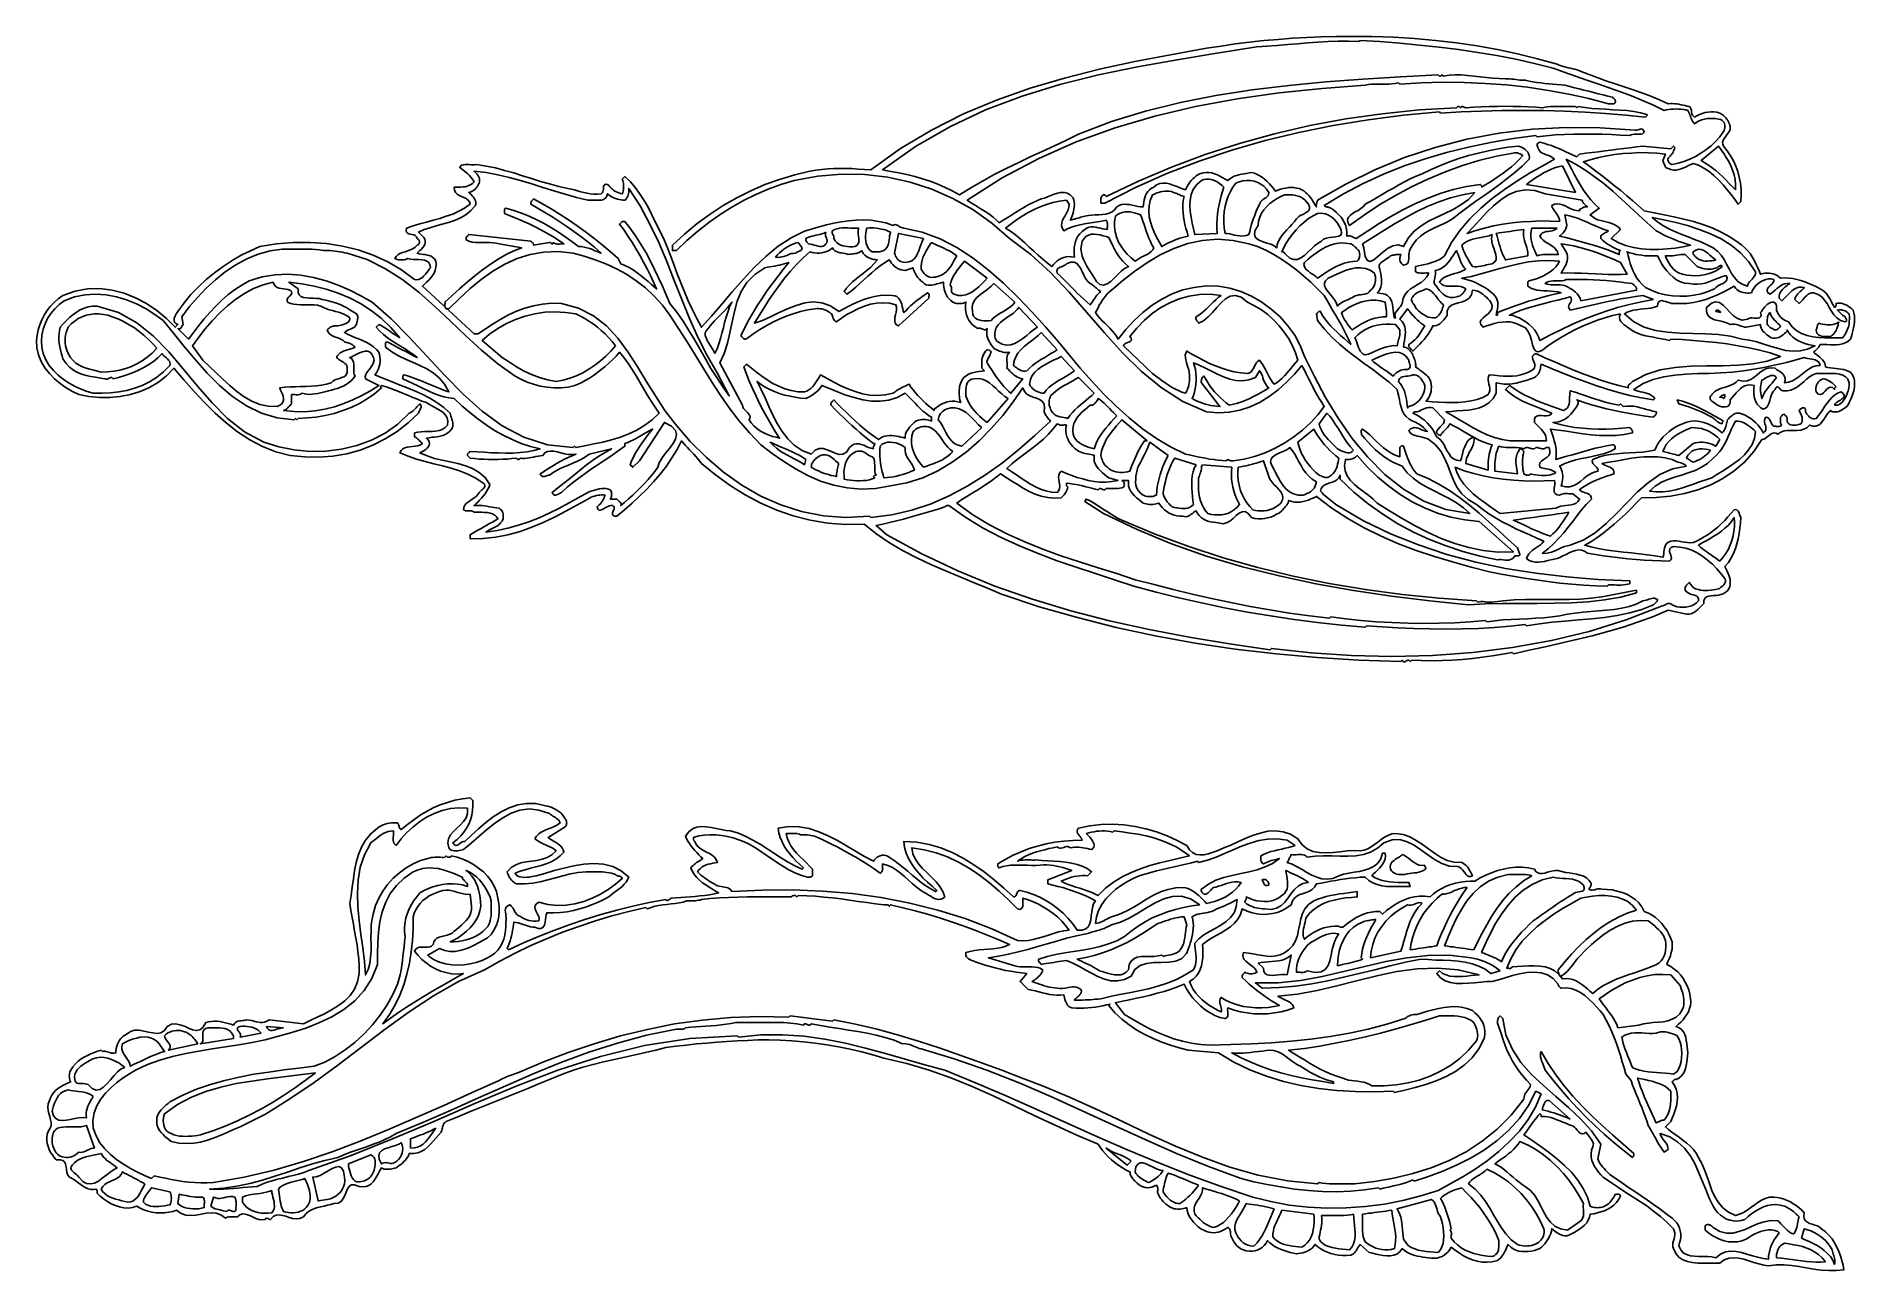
# Model space of a CAD drawing. Extents: x 0.1 to 18.9, y 0.1 to 12.9.
import ezdxf

# ---------------------------------------------------------------- set-up
doc = ezdxf.new("R2010")
doc.units = 0
doc.layers.add('1', color=7, linetype='Continuous')

msp = doc.modelspace()

# ---------------------------------------------------------------- linework, layer by layer
for points in [[(16.041, 12.506), (16.131, 12.47), (16.223, 12.435), (16.315, 12.403), (16.409, 12.371), (16.502, 12.34), (16.595, 12.309), (16.687, 12.276), (16.779, 12.242), (16.869, 12.204), (16.958, 12.164), (16.982, 12.166), (17.005, 12.166), (17.028, 12.165), (17.05, 12.162), (17.071, 12.159), (17.093, 12.154), (17.114, 12.15), (17.136, 12.146), (17.156, 12.141), (17.178, 12.136), (17.188, 12.128), (17.195, 12.117), (17.198, 12.106), (17.201, 12.093), (17.202, 12.08), (17.203, 12.068), (17.206, 12.056), (17.211, 12.045), (17.22, 12.035), (17.232, 12.027), (17.257, 12.041), (17.284, 12.054), (17.313, 12.065), (17.343, 12.073), (17.373, 12.079), (17.404, 12.082), (17.434, 12.081), (17.464, 12.077), (17.493, 12.068), (17.52, 12.054), (17.533, 12.042), (17.546, 12.03), (17.557, 12.018), (17.567, 12.005), (17.576, 11.992), (17.583, 11.978), (17.59, 11.964), (17.595, 11.949), (17.6, 11.934), (17.602, 11.917), (17.6, 11.896), (17.591, 11.876), (17.579, 11.857), (17.565, 11.839), (17.552, 11.821), (17.539, 11.804), (17.529, 11.786), (17.523, 11.767), (17.525, 11.747), (17.534, 11.726), (17.571, 11.676), (17.605, 11.625), (17.635, 11.572), (17.66, 11.518), (17.68, 11.462), (17.696, 11.404), (17.708, 11.343), (17.714, 11.281), (17.715, 11.217), (17.712, 11.15), (17.684, 11.123), (17.649, 11.172), (17.612, 11.223), (17.571, 11.274), (17.528, 11.326), (17.482, 11.375), (17.434, 11.42), (17.383, 11.462), (17.33, 11.498), (17.275, 11.527), (17.219, 11.547), (17.195, 11.535), (17.17, 11.523), (17.145, 11.511), (17.12, 11.5), (17.095, 11.489), (17.069, 11.482), (17.041, 11.478), (17.015, 11.478), (16.987, 11.482), (16.958, 11.493), (16.948, 11.496), (16.94, 11.501), (16.933, 11.508), (16.928, 11.517), (16.923, 11.526), (16.92, 11.536), (16.916, 11.547), (16.912, 11.556), (16.909, 11.566), (16.904, 11.575), (16.931, 11.643), (16.843, 11.652), (16.755, 11.656), (16.667, 11.658), (16.58, 11.654), (16.494, 11.648), (16.408, 11.638), (16.324, 11.625), (16.241, 11.607), (16.16, 11.586), (16.082, 11.561), (16.147, 11.514), (16.211, 11.466), (16.276, 11.416), (16.34, 11.367), (16.404, 11.315), (16.468, 11.264), (16.53, 11.212), (16.592, 11.16), (16.653, 11.107), (16.712, 11.054), (16.815, 11.035), (16.917, 11.014), (17.019, 10.994), (17.121, 10.97), (17.22, 10.944), (17.319, 10.913), (17.415, 10.877), (17.508, 10.834), (17.598, 10.785), (17.684, 10.726), (17.72, 10.701), (17.753, 10.673), (17.782, 10.643), (17.808, 10.612), (17.831, 10.577), (17.851, 10.543), (17.869, 10.507), (17.886, 10.47), (17.903, 10.434), (17.917, 10.397), (17.939, 10.404), (17.96, 10.408), (17.982, 10.41), (18.005, 10.41), (18.027, 10.407), (18.048, 10.402), (18.069, 10.394), (18.089, 10.384), (18.107, 10.371), (18.123, 10.356), (18.166, 10.359), (18.208, 10.358), (18.251, 10.353), (18.293, 10.345), (18.335, 10.333), (18.376, 10.319), (18.416, 10.303), (18.457, 10.285), (18.496, 10.266), (18.534, 10.246), (18.557, 10.233), (18.577, 10.218), (18.595, 10.2), (18.609, 10.181), (18.623, 10.16), (18.636, 10.139), (18.648, 10.118), (18.659, 10.096), (18.672, 10.075), (18.684, 10.054), (18.689, 10.057), (18.692, 10.06), (18.695, 10.064), (18.696, 10.068), (18.697, 10.072), (18.698, 10.078), (18.698, 10.083), (18.698, 10.089), (18.698, 10.095), (18.716, 10.099), (18.734, 10.099), (18.753, 10.097), (18.772, 10.092), (18.791, 10.084), (18.809, 10.076), (18.827, 10.065), (18.844, 10.053), (18.861, 10.041), (18.876, 10.027), (18.884, 9.997), (18.888, 9.966), (18.89, 9.935), (18.889, 9.904), (18.886, 9.873), (18.88, 9.842), (18.874, 9.812), (18.866, 9.782), (18.857, 9.754), (18.849, 9.726), (18.822, 9.702), (18.794, 9.686), (18.764, 9.675), (18.734, 9.669), (18.702, 9.666), (18.67, 9.666), (18.637, 9.666), (18.603, 9.669), (18.569, 9.67), (18.534, 9.671), (18.53, 9.661), (18.525, 9.652), (18.519, 9.643), (18.512, 9.636), (18.505, 9.627), (18.497, 9.619), (18.488, 9.612), (18.481, 9.605), (18.473, 9.596), (18.465, 9.589), (18.48, 9.577), (18.496, 9.565), (18.513, 9.553), (18.529, 9.54), (18.546, 9.525), (18.559, 9.51), (18.572, 9.494), (18.581, 9.476), (18.587, 9.458), (18.589, 9.438), (18.615, 9.433), (18.642, 9.428), (18.668, 9.425), (18.695, 9.422), (18.722, 9.418), (18.749, 9.414), (18.774, 9.409), (18.8, 9.403), (18.825, 9.394), (18.849, 9.383), (18.869, 9.355), (18.881, 9.325), (18.889, 9.293), (18.891, 9.26), (18.888, 9.226), (18.882, 9.191), (18.873, 9.158), (18.862, 9.126), (18.849, 9.096), (18.835, 9.068), (18.828, 9.053), (18.819, 9.04), (18.809, 9.028), (18.797, 9.017), (18.784, 9.007), (18.77, 8.998), (18.755, 8.99), (18.741, 8.983), (18.726, 8.977), (18.712, 8.972), (18.705, 8.973), (18.697, 8.973), (18.69, 8.972), (18.682, 8.971), (18.674, 8.971), (18.667, 8.971), (18.66, 8.973), (18.654, 8.976), (18.648, 8.98), (18.643, 8.986), (18.623, 8.968), (18.605, 8.946), (18.589, 8.92), (18.572, 8.894), (18.555, 8.87), (18.536, 8.849), (18.515, 8.833), (18.49, 8.824), (18.46, 8.824), (18.424, 8.835), (18.395, 8.807), (18.364, 8.791), (18.332, 8.782), (18.297, 8.779), (18.263, 8.779), (18.228, 8.78), (18.194, 8.779), (18.16, 8.774), (18.127, 8.761), (18.095, 8.739), (18.077, 8.75), (18.059, 8.754), (18.042, 8.751), (18.026, 8.744), (18.011, 8.732), (17.996, 8.72), (17.981, 8.708), (17.965, 8.696), (17.949, 8.688), (17.931, 8.684), (17.847, 8.561), (17.751, 8.452), (17.643, 8.359), (17.526, 8.28), (17.4, 8.215), (17.267, 8.164), (17.127, 8.125), (16.982, 8.099), (16.834, 8.084), (16.684, 8.082), (16.629, 8.024), (16.573, 7.968), (16.517, 7.913), (16.459, 7.859), (16.401, 7.808), (16.342, 7.759), (16.282, 7.712), (16.221, 7.667), (16.159, 7.626), (16.095, 7.589), (16.172, 7.568), (16.252, 7.551), (16.332, 7.538), (16.414, 7.527), (16.496, 7.517), (16.578, 7.509), (16.66, 7.5), (16.743, 7.491), (16.823, 7.479), (16.904, 7.465), (16.91, 7.483), (16.913, 7.502), (16.916, 7.522), (16.919, 7.541), (16.922, 7.561), (16.928, 7.579), (16.936, 7.596), (16.947, 7.611), (16.964, 7.622), (16.986, 7.63), (17.012, 7.634), (17.041, 7.634), (17.07, 7.631), (17.1, 7.626), (17.13, 7.621), (17.16, 7.617), (17.19, 7.616), (17.219, 7.619), (17.247, 7.628), (17.273, 7.643), (17.315, 7.665), (17.356, 7.689), (17.396, 7.716), (17.434, 7.745), (17.473, 7.778), (17.509, 7.811), (17.545, 7.846), (17.579, 7.883), (17.612, 7.921), (17.643, 7.958), (17.658, 7.959), (17.669, 7.957), (17.678, 7.951), (17.685, 7.942), (17.691, 7.932), (17.696, 7.921), (17.699, 7.909), (17.703, 7.897), (17.707, 7.886), (17.712, 7.876), (17.708, 7.821), (17.702, 7.765), (17.696, 7.71), (17.685, 7.657), (17.672, 7.605), (17.656, 7.554), (17.636, 7.505), (17.612, 7.458), (17.583, 7.412), (17.547, 7.369), (17.557, 7.348), (17.567, 7.326), (17.577, 7.303), (17.586, 7.28), (17.594, 7.257), (17.6, 7.234), (17.603, 7.21), (17.602, 7.186), (17.598, 7.161), (17.589, 7.136), (17.571, 7.114), (17.551, 7.098), (17.529, 7.086), (17.506, 7.078), (17.482, 7.073), (17.456, 7.07), (17.43, 7.067), (17.405, 7.065), (17.38, 7.06), (17.356, 7.054), (17.349, 7.049), (17.343, 7.044), (17.339, 7.038), (17.334, 7.031), (17.332, 7.024), (17.329, 7.017), (17.328, 7.01), (17.327, 7.002), (17.327, 6.994), (17.328, 6.986), (17.313, 6.97), (17.297, 6.954), (17.281, 6.938), (17.265, 6.923), (17.249, 6.909), (17.231, 6.897), (17.213, 6.887), (17.193, 6.88), (17.172, 6.876), (17.15, 6.876), (16.958, 6.917), (16.807, 6.852), (16.652, 6.794), (16.494, 6.742), (16.334, 6.695), (16.173, 6.652), (16.011, 6.612), (15.847, 6.575), (15.684, 6.538), (15.519, 6.502), (15.356, 6.465), (15.342, 6.479), (15.242, 6.459), (15.141, 6.443), (15.037, 6.428), (14.933, 6.416), (14.828, 6.407), (14.722, 6.4), (14.617, 6.396), (14.511, 6.393), (14.405, 6.394), (14.301, 6.397), (14.287, 6.383), (14.279, 6.393), (14.271, 6.398), (14.262, 6.398), (14.255, 6.394), (14.246, 6.39), (14.238, 6.386), (14.23, 6.382), (14.221, 6.382), (14.214, 6.386), (14.205, 6.397), (14.191, 6.383), (13.755, 6.398), (13.324, 6.426), (12.897, 6.464), (12.475, 6.513), (12.058, 6.576), (11.646, 6.65), (11.24, 6.738), (10.839, 6.839), (10.444, 6.952), (10.054, 7.082), (9.908, 7.144), (9.761, 7.205), (9.613, 7.265), (9.465, 7.326), (9.319, 7.389), (9.175, 7.458), (9.033, 7.532), (8.894, 7.613), (8.76, 7.705), (8.63, 7.808), (8.438, 7.805), (8.252, 7.819), (8.071, 7.849), (7.895, 7.894), (7.724, 7.954), (7.559, 8.027), (7.398, 8.113), (7.242, 8.21), (7.091, 8.319), (6.945, 8.438), (6.927, 8.462), (6.907, 8.486), (6.886, 8.509), (6.865, 8.532), (6.844, 8.555), (6.822, 8.577), (6.8, 8.601), (6.779, 8.624), (6.759, 8.647), (6.739, 8.671), (6.692, 8.581), (6.639, 8.494), (6.581, 8.409), (6.517, 8.327), (6.449, 8.248), (6.377, 8.172), (6.303, 8.098), (6.226, 8.026), (6.147, 7.957), (6.068, 7.89), (6.062, 7.89), (6.056, 7.89), (6.051, 7.89), (6.045, 7.891), (6.041, 7.892), (6.036, 7.893), (6.033, 7.896), (6.029, 7.899), (6.027, 7.904), (6.023, 7.916), (6.023, 7.926), (6.025, 7.936), (6.029, 7.946), (6.035, 7.955), (6.039, 7.964), (6.041, 7.972), (6.041, 7.982), (6.036, 7.99), (6.027, 8), (6.007, 8.002), (5.987, 7.998), (5.966, 7.989), (5.946, 7.978), (5.928, 7.967), (5.91, 7.958), (5.894, 7.952), (5.88, 7.954), (5.87, 7.964), (5.863, 7.986), (5.875, 7.997), (5.886, 8.007), (5.897, 8.019), (5.906, 8.031), (5.915, 8.043), (5.922, 8.055), (5.929, 8.068), (5.935, 8.082), (5.94, 8.095), (5.945, 8.109), (5.928, 8.111), (5.911, 8.111), (5.893, 8.11), (5.875, 8.107), (5.856, 8.104), (5.837, 8.099), (5.818, 8.094), (5.8, 8.086), (5.783, 8.077), (5.767, 8.068), (5.654, 8.004), (5.54, 7.941), (5.423, 7.881), (5.306, 7.826), (5.187, 7.775), (5.065, 7.732), (4.94, 7.697), (4.813, 7.672), (4.682, 7.658), (4.547, 7.657), (4.547, 7.698), (4.577, 7.714), (4.605, 7.731), (4.634, 7.748), (4.662, 7.764), (4.691, 7.78), (4.72, 7.797), (4.749, 7.813), (4.778, 7.83), (4.806, 7.846), (4.835, 7.863), (4.822, 7.885), (4.804, 7.902), (4.781, 7.914), (4.755, 7.922), (4.727, 7.928), (4.698, 7.93), (4.668, 7.931), (4.639, 7.931), (4.613, 7.931), (4.589, 7.931), (4.579, 7.938), (4.569, 7.942), (4.558, 7.945), (4.546, 7.945), (4.534, 7.945), (4.522, 7.945), (4.51, 7.945), (4.499, 7.947), (4.488, 7.952), (4.479, 7.958), (4.484, 7.983), (4.494, 8.004), (4.508, 8.022), (4.526, 8.037), (4.546, 8.051), (4.567, 8.065), (4.589, 8.08), (4.609, 8.095), (4.628, 8.114), (4.643, 8.136), (4.65, 8.145), (4.66, 8.154), (4.67, 8.163), (4.679, 8.172), (4.689, 8.181), (4.696, 8.19), (4.699, 8.2), (4.7, 8.21), (4.695, 8.221), (4.684, 8.232), (4.607, 8.284), (4.524, 8.326), (4.439, 8.359), (4.351, 8.387), (4.262, 8.411), (4.172, 8.434), (4.082, 8.457), (3.993, 8.482), (3.906, 8.511), (3.821, 8.547), (3.833, 8.572), (3.85, 8.589), (3.871, 8.6), (3.896, 8.607), (3.922, 8.61), (3.951, 8.613), (3.98, 8.615), (4.007, 8.62), (4.032, 8.629), (4.054, 8.643), (4.047, 8.651), (4.038, 8.659), (4.031, 8.666), (4.023, 8.675), (4.016, 8.683), (4.007, 8.69), (4, 8.697), (3.991, 8.703), (3.982, 8.708), (3.972, 8.712), (3.972, 8.753), (4.006, 8.761), (4.042, 8.765), (4.08, 8.767), (4.117, 8.767), (4.154, 8.768), (4.19, 8.772), (4.226, 8.779), (4.258, 8.79), (4.288, 8.809), (4.315, 8.835), (4.317, 8.875), (4.309, 8.908), (4.294, 8.936), (4.272, 8.961), (4.244, 8.982), (4.214, 9), (4.183, 9.017), (4.151, 9.033), (4.121, 9.05), (4.095, 9.068), (4.048, 9.084), (4.001, 9.102), (3.955, 9.121), (3.91, 9.14), (3.863, 9.16), (3.817, 9.178), (3.771, 9.197), (3.725, 9.215), (3.678, 9.232), (3.63, 9.246), (3.616, 9.232), (3.63, 9.219), (3.558, 9.159), (3.481, 9.105), (3.4, 9.058), (3.315, 9.017), (3.228, 8.984), (3.138, 8.956), (3.047, 8.934), (2.954, 8.918), (2.86, 8.908), (2.767, 8.904), (2.753, 8.89), (2.739, 8.904), (2.726, 8.89), (2.55, 8.908), (2.386, 8.958), (2.232, 9.033), (2.087, 9.131), (1.951, 9.246), (1.822, 9.374), (1.701, 9.51), (1.585, 9.648), (1.476, 9.786), (1.369, 9.917), (1.283, 9.982), (1.19, 10.04), (1.091, 10.09), (0.989, 10.133), (0.884, 10.165), (0.776, 10.184), (0.666, 10.192), (0.558, 10.185), (0.449, 10.162), (0.342, 10.123), (0.291, 10.083), (0.244, 10.039), (0.205, 9.99), (0.171, 9.939), (0.144, 9.884), (0.125, 9.827), (0.112, 9.766), (0.107, 9.704), (0.111, 9.64), (0.123, 9.575), (0.151, 9.511), (0.188, 9.453), (0.232, 9.4), (0.281, 9.351), (0.335, 9.308), (0.393, 9.269), (0.455, 9.236), (0.517, 9.207), (0.581, 9.183), (0.643, 9.164), (0.734, 9.164), (0.822, 9.168), (0.909, 9.178), (0.992, 9.194), (1.072, 9.216), (1.15, 9.245), (1.226, 9.283), (1.299, 9.329), (1.37, 9.386), (1.438, 9.452), (1.44, 9.469), (1.438, 9.483), (1.433, 9.496), (1.424, 9.509), (1.413, 9.52), (1.401, 9.53), (1.388, 9.541), (1.376, 9.552), (1.365, 9.563), (1.356, 9.575), (1.311, 9.533), (1.266, 9.495), (1.218, 9.462), (1.169, 9.433), (1.118, 9.406), (1.066, 9.383), (1.013, 9.363), (0.959, 9.345), (0.904, 9.329), (0.849, 9.315), (0.841, 9.324), (0.833, 9.328), (0.826, 9.329), (0.818, 9.327), (0.811, 9.322), (0.803, 9.317), (0.795, 9.313), (0.786, 9.31), (0.777, 9.31), (0.767, 9.315), (0.718, 9.322), (0.668, 9.33), (0.619, 9.339), (0.571, 9.35), (0.525, 9.363), (0.481, 9.381), (0.438, 9.405), (0.398, 9.435), (0.362, 9.474), (0.328, 9.52), (0.32, 9.551), (0.311, 9.583), (0.303, 9.615), (0.297, 9.648), (0.291, 9.681), (0.288, 9.715), (0.287, 9.749), (0.289, 9.782), (0.293, 9.815), (0.301, 9.849), (0.331, 9.883), (0.363, 9.916), (0.397, 9.948), (0.432, 9.978), (0.469, 10.005), (0.508, 10.028), (0.549, 10.047), (0.592, 10.059), (0.637, 10.067), (0.684, 10.068), (0.904, 10.001), (1.096, 9.894), (1.268, 9.755), (1.426, 9.594), (1.576, 9.419), (1.722, 9.239), (1.874, 9.065), (2.034, 8.903), (2.211, 8.764), (2.41, 8.657), (2.565, 8.609), (2.725, 8.577), (2.888, 8.562), (3.053, 8.565), (3.214, 8.584), (3.373, 8.622), (3.525, 8.678), (3.668, 8.752), (3.799, 8.845), (3.917, 8.958), (3.932, 8.965), (3.946, 8.974), (3.958, 8.982), (3.968, 8.993), (3.978, 9.003), (3.988, 9.014), (3.997, 9.024), (4.006, 9.035), (4.016, 9.045), (4.027, 9.054), (4.035, 9.045), (4.04, 9.035), (4.041, 9.025), (4.039, 9.016), (4.035, 9.006), (4.03, 8.997), (4.025, 8.988), (4.02, 8.977), (4.016, 8.968), (4.013, 8.958), (3.906, 8.857), (3.791, 8.768), (3.669, 8.691), (3.541, 8.627), (3.408, 8.576), (3.27, 8.538), (3.127, 8.513), (2.982, 8.502), (2.834, 8.504), (2.684, 8.52), (2.536, 8.559), (2.397, 8.613), (2.265, 8.682), (2.139, 8.764), (2.02, 8.857), (1.905, 8.958), (1.795, 9.067), (1.688, 9.183), (1.583, 9.302), (1.479, 9.424), (1.403, 9.345), (1.319, 9.279), (1.227, 9.225), (1.13, 9.182), (1.028, 9.151), (0.922, 9.13), (0.815, 9.12), (0.707, 9.121), (0.599, 9.13), (0.493, 9.15), (0.427, 9.183), (0.362, 9.22), (0.3, 9.265), (0.242, 9.315), (0.189, 9.369), (0.143, 9.428), (0.105, 9.494), (0.077, 9.562), (0.059, 9.635), (0.054, 9.712), (0.061, 9.767), (0.073, 9.821), (0.089, 9.874), (0.109, 9.924), (0.134, 9.973), (0.164, 10.019), (0.197, 10.063), (0.237, 10.104), (0.279, 10.142), (0.328, 10.178), (0.457, 10.222), (0.585, 10.246), (0.713, 10.25), (0.839, 10.234), (0.962, 10.202), (1.08, 10.155), (1.194, 10.095), (1.301, 10.023), (1.401, 9.94), (1.493, 9.849), (1.52, 9.876), (1.5, 9.886), (1.488, 9.898), (1.481, 9.912), (1.48, 9.927), (1.482, 9.942), (1.488, 9.958), (1.495, 9.973), (1.504, 9.988), (1.512, 10.001), (1.52, 10.013), (1.584, 10.102), (1.655, 10.187), (1.732, 10.267), (1.814, 10.343), (1.9, 10.414), (1.989, 10.479), (2.082, 10.54), (2.177, 10.594), (2.273, 10.642), (2.369, 10.684), (2.543, 10.712), (2.716, 10.726), (2.888, 10.728), (3.059, 10.716), (3.225, 10.69), (3.387, 10.65), (3.544, 10.596), (3.695, 10.527), (3.838, 10.442), (3.972, 10.342), (3.994, 10.34), (4.016, 10.344), (4.035, 10.352), (4.053, 10.364), (4.069, 10.38), (4.084, 10.397), (4.098, 10.415), (4.112, 10.433), (4.125, 10.45), (4.136, 10.465), (4.131, 10.497), (4.119, 10.519), (4.099, 10.534), (4.075, 10.543), (4.047, 10.547), (4.018, 10.549), (3.988, 10.55), (3.958, 10.551), (3.929, 10.554), (3.904, 10.561), (3.892, 10.556), (3.879, 10.551), (3.865, 10.548), (3.85, 10.547), (3.835, 10.546), (3.821, 10.547), (3.805, 10.548), (3.791, 10.551), (3.779, 10.556), (3.767, 10.561), (3.78, 10.583), (3.799, 10.6), (3.821, 10.613), (3.846, 10.623), (3.874, 10.63), (3.901, 10.639), (3.928, 10.649), (3.955, 10.661), (3.979, 10.677), (4, 10.698), (4.008, 10.704), (4.015, 10.71), (4.02, 10.717), (4.023, 10.725), (4.024, 10.732), (4.023, 10.74), (4.02, 10.748), (4.015, 10.755), (4.008, 10.761), (4, 10.767), (3.991, 10.785), (3.978, 10.798), (3.963, 10.806), (3.946, 10.81), (3.928, 10.814), (3.912, 10.818), (3.899, 10.825), (3.89, 10.835), (3.886, 10.851), (3.89, 10.876), (3.957, 10.899), (4.025, 10.92), (4.095, 10.939), (4.164, 10.957), (4.233, 10.976), (4.301, 10.998), (4.367, 11.022), (4.43, 11.05), (4.491, 11.083), (4.547, 11.123), (4.54, 11.148), (4.524, 11.168), (4.505, 11.183), (4.482, 11.194), (4.458, 11.204), (4.434, 11.215), (4.413, 11.228), (4.396, 11.245), (4.386, 11.269), (4.383, 11.301), (4.406, 11.3), (4.429, 11.3), (4.452, 11.3), (4.474, 11.302), (4.495, 11.305), (4.517, 11.31), (4.536, 11.317), (4.555, 11.327), (4.572, 11.339), (4.589, 11.356), (4.58, 11.372), (4.569, 11.388), (4.556, 11.405), (4.541, 11.421), (4.525, 11.437), (4.508, 11.452), (4.49, 11.467), (4.472, 11.481), (4.455, 11.494), (4.438, 11.506), (4.448, 11.519), (4.462, 11.528), (4.478, 11.533), (4.496, 11.535), (4.516, 11.535), (4.536, 11.535), (4.557, 11.533), (4.577, 11.532), (4.597, 11.532), (4.616, 11.534), (4.714, 11.518), (4.811, 11.499), (4.905, 11.474), (4.999, 11.447), (5.092, 11.418), (5.184, 11.389), (5.277, 11.36), (5.37, 11.333), (5.465, 11.308), (5.561, 11.287), (5.595, 11.28), (5.628, 11.272), (5.66, 11.262), (5.693, 11.253), (5.726, 11.244), (5.759, 11.237), (5.793, 11.231), (5.828, 11.227), (5.865, 11.228), (5.904, 11.232), (5.916, 11.24), (5.923, 11.251), (5.927, 11.265), (5.928, 11.279), (5.928, 11.293), (5.929, 11.307), (5.933, 11.318), (5.94, 11.326), (5.952, 11.33), (5.972, 11.328), (5.983, 11.316), (5.995, 11.304), (6.009, 11.291), (6.023, 11.279), (6.037, 11.267), (6.053, 11.256), (6.07, 11.247), (6.087, 11.24), (6.104, 11.235), (6.123, 11.232), (6.128, 11.246), (6.133, 11.26), (6.136, 11.275), (6.137, 11.291), (6.138, 11.308), (6.137, 11.324), (6.136, 11.34), (6.133, 11.356), (6.128, 11.369), (6.123, 11.383), (6.15, 11.41), (6.208, 11.355), (6.259, 11.297), (6.304, 11.236), (6.345, 11.173), (6.381, 11.109), (6.416, 11.043), (6.448, 10.977), (6.481, 10.911), (6.513, 10.845), (6.547, 10.78), (6.586, 10.687), (6.623, 10.592), (6.659, 10.498), (6.694, 10.403), (6.731, 10.308), (6.767, 10.214), (6.808, 10.121), (6.85, 10.029), (6.895, 9.938), (6.945, 9.849), (7.05, 9.965), (7.156, 10.089), (7.264, 10.217), (7.375, 10.345), (7.491, 10.468), (7.612, 10.583), (7.738, 10.687), (7.872, 10.775), (8.013, 10.845), (8.164, 10.89), (8.239, 10.909), (8.315, 10.926), (8.392, 10.94), (8.47, 10.952), (8.547, 10.958), (8.625, 10.96), (8.703, 10.957), (8.78, 10.946), (8.856, 10.929), (8.931, 10.904), (8.941, 10.91), (8.952, 10.912), (8.963, 10.91), (8.973, 10.906), (8.984, 10.901), (8.994, 10.894), (9.005, 10.887), (9.017, 10.882), (9.029, 10.878), (9.041, 10.876), (9.232, 10.833), (9.416, 10.764), (9.591, 10.674), (9.759, 10.565), (9.919, 10.441), (10.074, 10.305), (10.223, 10.16), (10.368, 10.008), (10.507, 9.853), (10.643, 9.698), (10.754, 9.561), (10.869, 9.423), (10.989, 9.288), (11.113, 9.155), (11.242, 9.029), (11.375, 8.909), (11.514, 8.797), (11.657, 8.696), (11.805, 8.608), (11.958, 8.534), (12, 8.525), (12.041, 8.517), (12.083, 8.507), (12.125, 8.499), (12.167, 8.491), (12.209, 8.483), (12.252, 8.477), (12.295, 8.471), (12.339, 8.468), (12.383, 8.465), (12.388, 8.471), (12.393, 8.474), (12.399, 8.474), (12.406, 8.473), (12.413, 8.47), (12.42, 8.467), (12.428, 8.464), (12.435, 8.463), (12.443, 8.463), (12.452, 8.465), (12.565, 8.482), (12.675, 8.509), (12.783, 8.547), (12.887, 8.594), (12.988, 8.649), (13.082, 8.713), (13.172, 8.783), (13.254, 8.859), (13.329, 8.94), (13.397, 9.027), (13.37, 9.068), (13.345, 9.109), (13.321, 9.152), (13.297, 9.194), (13.275, 9.237), (13.253, 9.28), (13.231, 9.323), (13.209, 9.366), (13.187, 9.409), (13.164, 9.452), (13.088, 9.363), (13.006, 9.279), (12.919, 9.201), (12.827, 9.132), (12.731, 9.073), (12.63, 9.024), (12.523, 8.989), (12.412, 8.967), (12.297, 8.961), (12.178, 8.972), (11.93, 9.08), (11.706, 9.223), (11.5, 9.393), (11.306, 9.585), (11.12, 9.791), (10.937, 10.002), (10.753, 10.213), (10.561, 10.416), (10.357, 10.602), (10.136, 10.767), (9.952, 10.928), (9.756, 11.067), (9.549, 11.184), (9.332, 11.28), (9.107, 11.353), (8.875, 11.404), (8.636, 11.43), (8.394, 11.434), (8.149, 11.414), (7.904, 11.369), (7.768, 11.328), (7.636, 11.28), (7.507, 11.225), (7.381, 11.163), (7.258, 11.094), (7.137, 11.017), (7.02, 10.934), (6.905, 10.845), (6.793, 10.747), (6.684, 10.643), (6.643, 10.643), (6.643, 10.698), (6.769, 10.814), (6.899, 10.922), (7.033, 11.02), (7.17, 11.109), (7.31, 11.19), (7.455, 11.263), (7.602, 11.327), (7.754, 11.381), (7.91, 11.428), (8.068, 11.465), (8.13, 11.476), (8.192, 11.484), (8.255, 11.489), (8.317, 11.493), (8.38, 11.494), (8.442, 11.494), (8.505, 11.492), (8.569, 11.488), (8.633, 11.484), (8.698, 11.479), (9.006, 11.7), (9.327, 11.892), (9.659, 12.059), (10, 12.202), (10.348, 12.325), (10.704, 12.431), (11.067, 12.523), (11.434, 12.602), (11.804, 12.673), (12.178, 12.739), (12.327, 12.763), (12.475, 12.785), (12.622, 12.803), (12.77, 12.819), (12.918, 12.832), (13.066, 12.843), (13.215, 12.851), (13.366, 12.857), (13.517, 12.861), (13.671, 12.863), (13.892, 12.862), (14.113, 12.854), (14.332, 12.841), (14.549, 12.821), (14.765, 12.796), (14.979, 12.764), (15.19, 12.726), (15.399, 12.682), (15.605, 12.631), (15.808, 12.575), (15.83, 12.565), (15.852, 12.557), (15.875, 12.549), (15.899, 12.543), (15.923, 12.538), (15.947, 12.533), (15.971, 12.528), (15.994, 12.522), (16.018, 12.515), (16.041, 12.506)], [(14.767, 12.123), (14.769, 12.125), (14.773, 12.129), (14.775, 12.131), (14.779, 12.134), (14.782, 12.136), (14.785, 12.137), (14.79, 12.137), (14.794, 12.136), (14.808, 12.123), (14.812, 12.13), (14.817, 12.135), (14.822, 12.136), (14.827, 12.136), (14.833, 12.134), (14.839, 12.131), (14.845, 12.128), (14.851, 12.125), (14.857, 12.123), (14.863, 12.123), (14.941, 12.128), (15.022, 12.133), (15.105, 12.136), (15.189, 12.137), (15.273, 12.138), (15.355, 12.137), (15.435, 12.136), (15.513, 12.133), (15.588, 12.128), (15.657, 12.123), (15.684, 12.129), (15.713, 12.133), (15.744, 12.136), (15.778, 12.137), (15.812, 12.137), (15.847, 12.137), (15.882, 12.136), (15.917, 12.136), (15.952, 12.136), (15.986, 12.136), (15.99, 12.137), (15.994, 12.137), (15.998, 12.136), (16.001, 12.134), (16.005, 12.131), (16.007, 12.129), (16.011, 12.125), (16.013, 12.123), (16.027, 12.136), (16.096, 12.125), (16.167, 12.116), (16.24, 12.111), (16.313, 12.107), (16.386, 12.103), (16.459, 12.099), (16.531, 12.093), (16.602, 12.084), (16.672, 12.072), (16.739, 12.054), (16.74, 12.05), (16.74, 12.046), (16.739, 12.042), (16.737, 12.039), (16.734, 12.035), (16.732, 12.033), (16.728, 12.029), (16.726, 12.027), (16.519, 12.047), (16.309, 12.065), (16.098, 12.078), (15.885, 12.088), (15.671, 12.094), (15.455, 12.096), (15.24, 12.095), (15.026, 12.089), (14.813, 12.081), (14.602, 12.068), (14.589, 12.082), (14.218, 12.046), (13.851, 11.999), (13.49, 11.94), (13.134, 11.868), (12.784, 11.783), (12.439, 11.684), (12.101, 11.571), (11.767, 11.441), (11.442, 11.297), (11.123, 11.136), (11.082, 11.136), (11.082, 11.146), (11.082, 11.155), (11.082, 11.165), (11.082, 11.174), (11.083, 11.183), (11.085, 11.191), (11.089, 11.199), (11.093, 11.207), (11.1, 11.213), (11.109, 11.219), (11.113, 11.22), (11.118, 11.22), (11.121, 11.219), (11.125, 11.216), (11.128, 11.214), (11.13, 11.211), (11.134, 11.208), (11.136, 11.205), (11.472, 11.364), (11.815, 11.509), (12.163, 11.638), (12.518, 11.753), (12.88, 11.853), (13.246, 11.938), (13.619, 12.007), (13.997, 12.061), (14.38, 12.1), (14.767, 12.123)], [(18.726, 9.904), (18.722, 9.886), (18.719, 9.869), (18.714, 9.853), (18.708, 9.837), (18.702, 9.821), (18.693, 9.806), (18.684, 9.791), (18.672, 9.778), (18.659, 9.765), (18.643, 9.753), (18.625, 9.753), (18.605, 9.752), (18.585, 9.753), (18.565, 9.754), (18.547, 9.756), (18.529, 9.762), (18.515, 9.771), (18.503, 9.783), (18.496, 9.799), (18.493, 9.821), (18.497, 9.827), (18.5, 9.834), (18.501, 9.842), (18.503, 9.849), (18.504, 9.857), (18.505, 9.864), (18.507, 9.871), (18.51, 9.878), (18.514, 9.885), (18.52, 9.89), (18.539, 9.885), (18.559, 9.88), (18.581, 9.877), (18.603, 9.875), (18.626, 9.874), (18.648, 9.875), (18.67, 9.878), (18.69, 9.883), (18.709, 9.892), (18.726, 9.904)], [(18.698, 9.232), (18.696, 9.23), (18.692, 9.226), (18.69, 9.224), (18.687, 9.22), (18.684, 9.217), (18.684, 9.214), (18.684, 9.209), (18.684, 9.205), (18.66, 9.223), (18.638, 9.227), (18.619, 9.22), (18.601, 9.205), (18.584, 9.187), (18.568, 9.169), (18.551, 9.155), (18.534, 9.15), (18.514, 9.156), (18.493, 9.178), (18.489, 9.196), (18.488, 9.216), (18.491, 9.234), (18.496, 9.251), (18.505, 9.267), (18.514, 9.281), (18.527, 9.294), (18.541, 9.303), (18.557, 9.31), (18.575, 9.315), (18.589, 9.31), (18.603, 9.304), (18.618, 9.297), (18.631, 9.29), (18.644, 9.281), (18.657, 9.272), (18.669, 9.262), (18.679, 9.253), (18.69, 9.243), (18.698, 9.232)], [(17.534, 8.876), (17.531, 8.874), (17.528, 8.87), (17.525, 8.868), (17.523, 8.864), (17.52, 8.861), (17.519, 8.857), (17.519, 8.853), (17.52, 8.849), (17.507, 8.851), (17.494, 8.854), (17.483, 8.86), (17.472, 8.867), (17.462, 8.875), (17.452, 8.884), (17.442, 8.892), (17.432, 8.902), (17.422, 8.91), (17.41, 8.917), (17.378, 8.934), (17.345, 8.951), (17.311, 8.967), (17.278, 8.982), (17.244, 8.996), (17.209, 9.01), (17.175, 9.023), (17.14, 9.034), (17.104, 9.045), (17.068, 9.054), (17.054, 9.095), (17.106, 9.083), (17.156, 9.066), (17.206, 9.047), (17.254, 9.026), (17.302, 9.004), (17.348, 8.979), (17.395, 8.954), (17.441, 8.928), (17.488, 8.902), (17.534, 8.876)], [(11.301, 7.849), (11.643, 7.705), (11.993, 7.575), (12.348, 7.459), (12.709, 7.357), (13.076, 7.269), (13.447, 7.194), (13.823, 7.13), (14.202, 7.08), (14.586, 7.041), (14.972, 7.013), (14.986, 7), (15.002, 7.003), (15.017, 7.005), (15.03, 7.005), (15.043, 7.005), (15.057, 7.004), (15.07, 7.003), (15.084, 7.001), (15.1, 7), (15.117, 7), (15.136, 7), (15.25, 7.014), (15.364, 7.023), (15.478, 7.026), (15.591, 7.027), (15.705, 7.027), (15.819, 7.027), (15.932, 7.028), (16.046, 7.031), (16.16, 7.04), (16.273, 7.054), (16.309, 7.061), (16.345, 7.068), (16.38, 7.075), (16.416, 7.082), (16.452, 7.089), (16.488, 7.095), (16.523, 7.102), (16.559, 7.109), (16.594, 7.116), (16.63, 7.123), (16.63, 7.095), (16.468, 7.053), (16.301, 7.023), (16.13, 7.004), (15.956, 6.993), (15.779, 6.988), (15.601, 6.986), (15.422, 6.986), (15.243, 6.985), (15.065, 6.982), (14.89, 6.972), (14.489, 7.013), (14.093, 7.062), (13.699, 7.12), (13.31, 7.19), (12.928, 7.271), (12.55, 7.366), (12.178, 7.476), (11.814, 7.605), (11.458, 7.751), (11.109, 7.917), (10.917, 8.041), (10.931, 8.068), (10.97, 8.049), (11.006, 8.029), (11.043, 8.006), (11.08, 7.982), (11.116, 7.958), (11.152, 7.934), (11.189, 7.91), (11.226, 7.888), (11.262, 7.868), (11.301, 7.849)], [(4.575, 4.945), (4.577, 4.892), (4.573, 4.841), (4.565, 4.792), (4.552, 4.745), (4.534, 4.7), (4.511, 4.657), (4.482, 4.617), (4.45, 4.577), (4.412, 4.541), (4.369, 4.506), (4.381, 4.489), (4.392, 4.48), (4.404, 4.478), (4.416, 4.482), (4.428, 4.488), (4.44, 4.497), (4.453, 4.506), (4.466, 4.515), (4.479, 4.519), (4.493, 4.52), (4.562, 4.585), (4.635, 4.651), (4.709, 4.715), (4.787, 4.774), (4.869, 4.826), (4.952, 4.869), (5.041, 4.898), (5.132, 4.914), (5.228, 4.912), (5.328, 4.89), (5.352, 4.884), (5.376, 4.877), (5.4, 4.869), (5.423, 4.858), (5.446, 4.845), (5.466, 4.831), (5.486, 4.815), (5.504, 4.797), (5.52, 4.776), (5.534, 4.753), (5.539, 4.746), (5.543, 4.738), (5.546, 4.73), (5.547, 4.721), (5.548, 4.712), (5.547, 4.702), (5.546, 4.694), (5.543, 4.685), (5.539, 4.678), (5.534, 4.671), (5.356, 4.561), (5.374, 4.548), (5.392, 4.535), (5.413, 4.524), (5.433, 4.512), (5.452, 4.5), (5.47, 4.486), (5.488, 4.47), (5.501, 4.453), (5.512, 4.434), (5.52, 4.41), (5.481, 4.369), (5.436, 4.337), (5.387, 4.31), (5.337, 4.289), (5.284, 4.271), (5.229, 4.256), (5.173, 4.242), (5.119, 4.227), (5.065, 4.211), (5.013, 4.191), (5.026, 4.173), (5.043, 4.16), (5.064, 4.152), (5.087, 4.148), (5.112, 4.147), (5.137, 4.148), (5.163, 4.151), (5.189, 4.155), (5.212, 4.16), (5.232, 4.164), (5.322, 4.189), (5.418, 4.217), (5.519, 4.244), (5.623, 4.267), (5.727, 4.284), (5.831, 4.29), (5.93, 4.283), (6.025, 4.26), (6.113, 4.216), (6.191, 4.15), (6.179, 4.123), (6.164, 4.099), (6.145, 4.077), (6.125, 4.057), (6.101, 4.037), (6.078, 4.019), (6.054, 4.001), (6.03, 3.983), (6.007, 3.964), (5.986, 3.945), (5.927, 3.916), (5.867, 3.888), (5.806, 3.863), (5.744, 3.839), (5.682, 3.82), (5.618, 3.803), (5.552, 3.791), (5.484, 3.782), (5.414, 3.779), (5.342, 3.78), (5.337, 3.761), (5.333, 3.737), (5.33, 3.711), (5.326, 3.685), (5.32, 3.661), (5.31, 3.641), (5.297, 3.626), (5.278, 3.618), (5.252, 3.619), (5.219, 3.63), (5.196, 3.632), (5.173, 3.636), (5.151, 3.642), (5.13, 3.648), (5.108, 3.654), (5.087, 3.661), (5.065, 3.668), (5.044, 3.675), (5.022, 3.68), (5, 3.684), (4.996, 3.655), (4.992, 3.627), (4.988, 3.599), (4.982, 3.571), (4.976, 3.543), (4.969, 3.516), (4.961, 3.488), (4.952, 3.462), (4.942, 3.436), (4.931, 3.41), (4.945, 3.397), (5.1, 3.468), (5.256, 3.535), (5.415, 3.598), (5.575, 3.657), (5.737, 3.712), (5.901, 3.762), (6.066, 3.809), (6.234, 3.85), (6.404, 3.886), (6.575, 3.917), (6.579, 3.911), (6.584, 3.908), (6.59, 3.907), (6.595, 3.908), (6.601, 3.91), (6.607, 3.915), (6.613, 3.919), (6.619, 3.923), (6.625, 3.928), (6.63, 3.931), (6.679, 3.936), (6.729, 3.94), (6.779, 3.944), (6.829, 3.947), (6.88, 3.951), (6.929, 3.955), (6.979, 3.96), (7.028, 3.967), (7.076, 3.976), (7.123, 3.986), (7.09, 4.006), (7.057, 4.027), (7.023, 4.047), (6.988, 4.069), (6.956, 4.092), (6.924, 4.117), (6.896, 4.145), (6.871, 4.175), (6.851, 4.208), (6.835, 4.246), (6.846, 4.259), (6.857, 4.27), (6.869, 4.281), (6.881, 4.291), (6.894, 4.3), (6.907, 4.309), (6.92, 4.317), (6.933, 4.326), (6.946, 4.333), (6.958, 4.342), (6.939, 4.362), (6.918, 4.382), (6.897, 4.404), (6.876, 4.425), (6.857, 4.448), (6.837, 4.472), (6.82, 4.497), (6.804, 4.522), (6.791, 4.548), (6.78, 4.575), (6.812, 4.621), (6.851, 4.651), (6.894, 4.667), (6.942, 4.673), (6.993, 4.672), (7.046, 4.664), (7.098, 4.654), (7.15, 4.642), (7.2, 4.634), (7.246, 4.63), (7.327, 4.605), (7.404, 4.572), (7.478, 4.534), (7.551, 4.491), (7.622, 4.446), (7.693, 4.399), (7.764, 4.353), (7.837, 4.309), (7.91, 4.267), (7.986, 4.232), (8, 4.246), (7.963, 4.28), (7.927, 4.315), (7.892, 4.352), (7.859, 4.391), (7.829, 4.43), (7.802, 4.472), (7.779, 4.516), (7.76, 4.561), (7.747, 4.608), (7.739, 4.657), (7.851, 4.674), (7.958, 4.672), (8.061, 4.653), (8.161, 4.621), (8.258, 4.578), (8.353, 4.529), (8.447, 4.474), (8.54, 4.418), (8.632, 4.364), (8.726, 4.315), (8.737, 4.33), (8.75, 4.344), (8.765, 4.356), (8.78, 4.365), (8.797, 4.372), (8.815, 4.376), (8.834, 4.376), (8.853, 4.374), (8.871, 4.367), (8.89, 4.356), (8.939, 4.323), (8.987, 4.287), (9.035, 4.25), (9.081, 4.211), (9.127, 4.172), (9.174, 4.134), (9.221, 4.096), (9.269, 4.061), (9.319, 4.029), (9.369, 4), (9.383, 4.013), (9.334, 4.055), (9.285, 4.098), (9.239, 4.142), (9.196, 4.19), (9.155, 4.238), (9.119, 4.29), (9.089, 4.343), (9.065, 4.399), (9.049, 4.458), (9.041, 4.52), (9.175, 4.511), (9.303, 4.488), (9.425, 4.452), (9.543, 4.404), (9.657, 4.346), (9.767, 4.279), (9.873, 4.204), (9.976, 4.123), (10.077, 4.035), (10.178, 3.945), (10.189, 3.947), (10.197, 3.952), (10.203, 3.96), (10.208, 3.97), (10.212, 3.979), (10.215, 3.988), (10.22, 3.998), (10.226, 4.005), (10.235, 4.011), (10.246, 4.013), (10.315, 3.994), (10.383, 3.97), (10.449, 3.942), (10.513, 3.908), (10.575, 3.869), (10.634, 3.825), (10.69, 3.776), (10.743, 3.723), (10.791, 3.665), (10.835, 3.602), (10.889, 3.601), (10.927, 3.613), (10.952, 3.636), (10.968, 3.668), (10.977, 3.707), (10.982, 3.749), (10.988, 3.792), (10.994, 3.834), (11.006, 3.872), (11.027, 3.904), (10.981, 3.928), (10.934, 3.952), (10.886, 3.973), (10.837, 3.992), (10.787, 4.009), (10.737, 4.025), (10.687, 4.041), (10.636, 4.054), (10.585, 4.068), (10.534, 4.082), (10.534, 4.123), (10.78, 4.219), (10.75, 4.23), (10.719, 4.241), (10.688, 4.25), (10.656, 4.258), (10.624, 4.265), (10.591, 4.271), (10.558, 4.274), (10.523, 4.276), (10.488, 4.276), (10.452, 4.273), (10.409, 4.272), (10.365, 4.272), (10.321, 4.273), (10.277, 4.274), (10.233, 4.275), (10.19, 4.275), (10.147, 4.273), (10.105, 4.267), (10.065, 4.259), (10.027, 4.246), (10.023, 4.249), (10.019, 4.252), (10.017, 4.255), (10.015, 4.26), (10.014, 4.264), (10.013, 4.27), (10.013, 4.275), (10.013, 4.281), (10.013, 4.287), (10.092, 4.334), (10.172, 4.376), (10.255, 4.413), (10.339, 4.445), (10.426, 4.472), (10.515, 4.494), (10.606, 4.511), (10.698, 4.523), (10.793, 4.531), (10.89, 4.534), (10.884, 4.546), (10.876, 4.558), (10.867, 4.57), (10.857, 4.582), (10.849, 4.593), (10.841, 4.605), (10.837, 4.618), (10.836, 4.63), (10.839, 4.643), (10.849, 4.657), (10.967, 4.683), (11.085, 4.696), (11.203, 4.7), (11.32, 4.692), (11.436, 4.676), (11.549, 4.651), (11.66, 4.618), (11.768, 4.577), (11.873, 4.531), (11.972, 4.479), (12, 4.434), (12.032, 4.404), (12.069, 4.386), (12.108, 4.38), (12.149, 4.381), (12.192, 4.39), (12.235, 4.404), (12.277, 4.42), (12.317, 4.436), (12.356, 4.452), (12.427, 4.482), (12.5, 4.516), (12.577, 4.55), (12.654, 4.582), (12.733, 4.607), (12.812, 4.625), (12.892, 4.63), (12.97, 4.621), (13.047, 4.595), (13.123, 4.547), (13.166, 4.485), (13.22, 4.442), (13.279, 4.416), (13.346, 4.404), (13.416, 4.401), (13.488, 4.405), (13.561, 4.413), (13.633, 4.422), (13.702, 4.426), (13.767, 4.424), (13.809, 4.429), (13.847, 4.443), (13.884, 4.463), (13.918, 4.487), (13.952, 4.513), (13.985, 4.54), (14.019, 4.564), (14.056, 4.583), (14.095, 4.597), (14.136, 4.602), (14.214, 4.592), (14.284, 4.567), (14.35, 4.531), (14.413, 4.488), (14.476, 4.442), (14.537, 4.398), (14.601, 4.357), (14.669, 4.324), (14.742, 4.304), (14.821, 4.301), (14.838, 4.292), (14.853, 4.282), (14.866, 4.27), (14.879, 4.256), (14.889, 4.243), (14.899, 4.227), (14.909, 4.212), (14.916, 4.196), (14.924, 4.179), (14.931, 4.164), (14.912, 4.156), (14.895, 4.157), (14.88, 4.164), (14.868, 4.176), (14.855, 4.191), (14.843, 4.208), (14.829, 4.226), (14.815, 4.241), (14.799, 4.253), (14.78, 4.26), (14.694, 4.264), (14.614, 4.291), (14.54, 4.331), (14.468, 4.38), (14.398, 4.432), (14.328, 4.48), (14.256, 4.517), (14.181, 4.539), (14.101, 4.537), (14.013, 4.506), (13.948, 4.449), (13.877, 4.41), (13.803, 4.385), (13.724, 4.372), (13.642, 4.367), (13.559, 4.368), (13.474, 4.37), (13.388, 4.371), (13.303, 4.368), (13.219, 4.356), (13.207, 4.369), (13.192, 4.377), (13.177, 4.382), (13.16, 4.385), (13.143, 4.385), (13.125, 4.384), (13.107, 4.382), (13.089, 4.381), (13.071, 4.381), (13.054, 4.383), (13.05, 4.375), (13.046, 4.367), (13.042, 4.358), (13.038, 4.351), (13.034, 4.342), (13.029, 4.333), (13.025, 4.326), (13.022, 4.317), (13.017, 4.309), (13.013, 4.301), (13.065, 4.283), (13.117, 4.258), (13.167, 4.229), (13.217, 4.199), (13.267, 4.171), (13.319, 4.148), (13.372, 4.132), (13.428, 4.128), (13.486, 4.137), (13.547, 4.164), (13.597, 4.18), (13.65, 4.191), (13.706, 4.201), (13.761, 4.21), (13.815, 4.222), (13.866, 4.238), (13.912, 4.262), (13.951, 4.295), (13.981, 4.339), (14, 4.397), (14.027, 4.397), (14.03, 4.366), (14.026, 4.338), (14.017, 4.312), (14.004, 4.287), (13.987, 4.264), (13.968, 4.242), (13.947, 4.221), (13.927, 4.202), (13.907, 4.183), (13.89, 4.164), (13.923, 4.144), (13.959, 4.128), (13.997, 4.116), (14.036, 4.107), (14.077, 4.101), (14.117, 4.097), (14.157, 4.095), (14.197, 4.095), (14.236, 4.095), (14.273, 4.095), (14.287, 4.054), (14.241, 4.054), (14.192, 4.053), (14.142, 4.052), (14.091, 4.053), (14.041, 4.054), (13.992, 4.061), (13.944, 4.072), (13.899, 4.09), (13.858, 4.116), (13.821, 4.15), (13.768, 4.148), (13.717, 4.144), (13.666, 4.138), (13.615, 4.131), (13.565, 4.124), (13.515, 4.115), (13.465, 4.107), (13.415, 4.097), (13.365, 4.089), (13.315, 4.082), (13.297, 4.047), (13.272, 4.022), (13.242, 4.005), (13.21, 3.991), (13.177, 3.98), (13.144, 3.969), (13.113, 3.953), (13.088, 3.933), (13.067, 3.903), (13.054, 3.863), (13.01, 3.831), (12.962, 3.805), (12.911, 3.785), (12.86, 3.772), (12.807, 3.765), (12.754, 3.764), (12.701, 3.769), (12.648, 3.78), (12.596, 3.797), (12.547, 3.821), (12.529, 3.763), (12.502, 3.714), (12.467, 3.672), (12.425, 3.636), (12.378, 3.603), (12.329, 3.574), (12.278, 3.546), (12.228, 3.517), (12.18, 3.486), (12.136, 3.452), (12.139, 3.406), (12.139, 3.361), (12.137, 3.317), (12.133, 3.273), (12.125, 3.232), (12.111, 3.193), (12.093, 3.156), (12.069, 3.123), (12.038, 3.094), (12, 3.068), (12.017, 3.026), (12.039, 2.986), (12.066, 2.948), (12.098, 2.913), (12.133, 2.88), (12.171, 2.849), (12.209, 2.821), (12.25, 2.796), (12.289, 2.773), (12.328, 2.753), (12.333, 2.766), (12.333, 2.779), (12.33, 2.794), (12.326, 2.809), (12.321, 2.825), (12.316, 2.841), (12.314, 2.857), (12.315, 2.873), (12.319, 2.888), (12.328, 2.904), (12.38, 2.873), (12.437, 2.848), (12.497, 2.827), (12.559, 2.811), (12.624, 2.801), (12.687, 2.795), (12.751, 2.794), (12.814, 2.798), (12.874, 2.808), (12.931, 2.821), (12.89, 2.845), (12.85, 2.869), (12.81, 2.895), (12.772, 2.922), (12.733, 2.951), (12.696, 2.98), (12.658, 3.011), (12.62, 3.042), (12.583, 3.076), (12.547, 3.109), (12.546, 3.117), (12.546, 3.123), (12.547, 3.129), (12.549, 3.135), (12.553, 3.14), (12.557, 3.145), (12.561, 3.149), (12.565, 3.154), (12.571, 3.159), (12.575, 3.164), (12.585, 3.159), (12.597, 3.154), (12.61, 3.151), (12.623, 3.149), (12.636, 3.148), (12.65, 3.149), (12.663, 3.151), (12.676, 3.154), (12.688, 3.159), (12.698, 3.164), (12.687, 3.189), (12.67, 3.21), (12.649, 3.228), (12.626, 3.245), (12.603, 3.262), (12.583, 3.279), (12.566, 3.297), (12.556, 3.318), (12.553, 3.341), (12.561, 3.369), (12.611, 3.363), (12.66, 3.354), (12.708, 3.345), (12.756, 3.337), (12.803, 3.331), (12.85, 3.329), (12.895, 3.333), (12.94, 3.345), (12.984, 3.366), (13.027, 3.397), (13.07, 3.441), (13.099, 3.491), (13.118, 3.546), (13.131, 3.603), (13.142, 3.661), (13.154, 3.719), (13.171, 3.773), (13.196, 3.823), (13.233, 3.868), (13.287, 3.904), (13.329, 3.921), (13.373, 3.935), (13.416, 3.948), (13.461, 3.958), (13.506, 3.968), (13.553, 3.976), (13.599, 3.982), (13.645, 3.988), (13.692, 3.994), (13.739, 4), (13.739, 3.945), (13.678, 3.94), (13.618, 3.934), (13.558, 3.925), (13.499, 3.913), (13.442, 3.898), (13.387, 3.876), (13.336, 3.85), (13.288, 3.816), (13.244, 3.775), (13.205, 3.726), (13.202, 3.703), (13.198, 3.682), (13.193, 3.66), (13.188, 3.638), (13.183, 3.616), (13.179, 3.594), (13.178, 3.572), (13.178, 3.55), (13.183, 3.529), (13.191, 3.506), (13.221, 3.533), (13.253, 3.557), (13.285, 3.577), (13.319, 3.595), (13.354, 3.611), (13.391, 3.623), (13.428, 3.632), (13.467, 3.639), (13.506, 3.642), (13.547, 3.643), (13.55, 3.639), (13.553, 3.636), (13.557, 3.633), (13.561, 3.631), (13.565, 3.63), (13.571, 3.63), (13.577, 3.63), (13.583, 3.63), (13.589, 3.63), (13.622, 3.658), (13.656, 3.685), (13.691, 3.709), (13.727, 3.731), (13.765, 3.75), (13.803, 3.766), (13.843, 3.779), (13.885, 3.788), (13.928, 3.793), (13.972, 3.794), (14, 3.767), (14.041, 3.803), (14.085, 3.836), (14.131, 3.867), (14.178, 3.893), (14.227, 3.916), (14.278, 3.934), (14.33, 3.946), (14.383, 3.952), (14.437, 3.952), (14.493, 3.945), (14.529, 3.978), (14.571, 4.007), (14.614, 4.033), (14.66, 4.055), (14.708, 4.073), (14.757, 4.088), (14.808, 4.099), (14.858, 4.106), (14.909, 4.109), (14.958, 4.109), (15.012, 4.142), (15.07, 4.171), (15.129, 4.196), (15.19, 4.218), (15.253, 4.234), (15.317, 4.246), (15.381, 4.252), (15.446, 4.252), (15.511, 4.245), (15.575, 4.232), (15.589, 4.208), (15.608, 4.193), (15.63, 4.187), (15.655, 4.187), (15.682, 4.192), (15.71, 4.2), (15.738, 4.208), (15.767, 4.215), (15.795, 4.22), (15.821, 4.219), (15.857, 4.208), (15.894, 4.199), (15.933, 4.193), (15.971, 4.188), (16.01, 4.181), (16.047, 4.172), (16.081, 4.159), (16.113, 4.141), (16.141, 4.115), (16.164, 4.082), (16.162, 4.076), (16.16, 4.07), (16.159, 4.064), (16.157, 4.058), (16.154, 4.053), (16.152, 4.047), (16.149, 4.041), (16.146, 4.036), (16.142, 4.031), (16.136, 4.027), (16.149, 4.019), (16.162, 4.015), (16.175, 4.015), (16.188, 4.017), (16.202, 4.02), (16.215, 4.024), (16.229, 4.029), (16.243, 4.03), (16.258, 4.03), (16.273, 4.027), (16.327, 4.023), (16.38, 4.017), (16.432, 4.006), (16.483, 3.991), (16.531, 3.972), (16.577, 3.947), (16.619, 3.918), (16.655, 3.882), (16.687, 3.841), (16.712, 3.794), (16.754, 3.777), (16.792, 3.755), (16.828, 3.73), (16.862, 3.702), (16.892, 3.67), (16.919, 3.635), (16.944, 3.599), (16.965, 3.56), (16.984, 3.52), (17, 3.479), (17.001, 3.452), (17.001, 3.427), (16.999, 3.403), (16.994, 3.379), (16.988, 3.356), (16.982, 3.333), (16.973, 3.311), (16.964, 3.289), (16.954, 3.267), (16.945, 3.246), (16.986, 3.224), (17.023, 3.197), (17.058, 3.168), (17.088, 3.136), (17.114, 3.101), (17.137, 3.063), (17.156, 3.023), (17.172, 2.981), (17.184, 2.936), (17.191, 2.89), (17.193, 2.854), (17.19, 2.82), (17.181, 2.787), (17.169, 2.755), (17.153, 2.726), (17.133, 2.699), (17.113, 2.672), (17.089, 2.648), (17.065, 2.625), (17.041, 2.602), (17.073, 2.589), (17.099, 2.571), (17.118, 2.547), (17.131, 2.52), (17.141, 2.49), (17.147, 2.458), (17.152, 2.425), (17.155, 2.392), (17.159, 2.359), (17.164, 2.328), (17.16, 2.297), (17.156, 2.264), (17.152, 2.232), (17.147, 2.199), (17.139, 2.167), (17.129, 2.137), (17.114, 2.111), (17.095, 2.088), (17.071, 2.068), (17.041, 2.054), (17.035, 2.055), (17.03, 2.054), (17.026, 2.053), (17.022, 2.049), (17.017, 2.046), (17.014, 2.042), (17.011, 2.038), (17.007, 2.034), (17.004, 2.03), (17, 2.027), (17.026, 1.991), (17.043, 1.952), (17.053, 1.91), (17.055, 1.867), (17.052, 1.822), (17.044, 1.778), (17.032, 1.735), (17.018, 1.692), (17.002, 1.653), (16.986, 1.616), (16.931, 1.561), (16.964, 1.533), (17, 1.505), (17.038, 1.478), (17.076, 1.451), (17.114, 1.422), (17.152, 1.392), (17.187, 1.361), (17.22, 1.326), (17.249, 1.288), (17.273, 1.246), (17.308, 1.183), (17.336, 1.115), (17.362, 1.045), (17.386, 0.974), (17.411, 0.904), (17.441, 0.838), (17.479, 0.777), (17.525, 0.723), (17.583, 0.678), (17.657, 0.643), (17.699, 0.656), (17.739, 0.675), (17.777, 0.699), (17.814, 0.725), (17.851, 0.752), (17.887, 0.778), (17.925, 0.801), (17.965, 0.82), (18.008, 0.832), (18.054, 0.835), (18.09, 0.83), (18.125, 0.822), (18.16, 0.812), (18.193, 0.799), (18.225, 0.784), (18.255, 0.766), (18.285, 0.746), (18.315, 0.723), (18.343, 0.698), (18.369, 0.671), (18.365, 0.636), (18.369, 0.609), (18.382, 0.589), (18.402, 0.573), (18.425, 0.562), (18.451, 0.553), (18.478, 0.544), (18.505, 0.535), (18.528, 0.523), (18.547, 0.506), (18.589, 0.475), (18.625, 0.439), (18.657, 0.4), (18.684, 0.36), (18.708, 0.316), (18.728, 0.272), (18.744, 0.226), (18.759, 0.178), (18.771, 0.13), (18.78, 0.082), (18.701, 0.072), (18.622, 0.072), (18.544, 0.078), (18.467, 0.089), (18.39, 0.102), (18.313, 0.115), (18.236, 0.126), (18.158, 0.132), (18.079, 0.132), (18, 0.123), (17.949, 0.13), (17.898, 0.142), (17.846, 0.158), (17.794, 0.175), (17.743, 0.19), (17.691, 0.202), (17.641, 0.205), (17.59, 0.2), (17.541, 0.183), (17.493, 0.15), (17.438, 0.151), (17.38, 0.151), (17.323, 0.15), (17.266, 0.151), (17.211, 0.156), (17.159, 0.166), (17.112, 0.184), (17.071, 0.212), (17.037, 0.25), (17.013, 0.301), (17.007, 0.32), (17.006, 0.34), (17.009, 0.36), (17.014, 0.38), (17.02, 0.401), (17.024, 0.422), (17.028, 0.443), (17.028, 0.464), (17.023, 0.485), (17.013, 0.506), (16.948, 0.571), (16.88, 0.632), (16.809, 0.689), (16.737, 0.742), (16.662, 0.792), (16.587, 0.841), (16.511, 0.89), (16.435, 0.939), (16.361, 0.988), (16.287, 1.041), (16.261, 1.066), (16.238, 1.094), (16.216, 1.123), (16.196, 1.152), (16.181, 1.183), (16.169, 1.215), (16.162, 1.249), (16.16, 1.283), (16.166, 1.319), (16.178, 1.356), (16.183, 1.372), (16.184, 1.387), (16.18, 1.403), (16.172, 1.418), (16.163, 1.433), (16.152, 1.448), (16.141, 1.463), (16.129, 1.477), (16.118, 1.492), (16.109, 1.506), (16.089, 1.493), (16.072, 1.489), (16.057, 1.493), (16.042, 1.501), (16.029, 1.514), (16.016, 1.529), (16.003, 1.545), (15.989, 1.559), (15.975, 1.569), (15.958, 1.575), (15.928, 1.586), (15.898, 1.599), (15.867, 1.612), (15.837, 1.625), (15.807, 1.636), (15.776, 1.648), (15.744, 1.658), (15.712, 1.665), (15.678, 1.67), (15.643, 1.671), (15.644, 1.675), (15.644, 1.679), (15.643, 1.683), (15.641, 1.686), (15.638, 1.69), (15.636, 1.692), (15.632, 1.696), (15.63, 1.698), (15.613, 1.679), (15.597, 1.659), (15.58, 1.637), (15.564, 1.616), (15.547, 1.593), (15.531, 1.57), (15.515, 1.547), (15.498, 1.523), (15.482, 1.501), (15.465, 1.479), (15.546, 1.425), (15.63, 1.367), (15.715, 1.304), (15.8, 1.238), (15.881, 1.166), (15.957, 1.091), (16.023, 1.011), (16.08, 0.925), (16.123, 0.835), (16.15, 0.739), (16.164, 0.734), (16.178, 0.729), (16.193, 0.726), (16.209, 0.725), (16.226, 0.724), (16.242, 0.725), (16.258, 0.726), (16.273, 0.729), (16.287, 0.734), (16.301, 0.739), (16.315, 0.747), (16.329, 0.756), (16.343, 0.767), (16.355, 0.779), (16.366, 0.791), (16.376, 0.805), (16.386, 0.82), (16.395, 0.833), (16.403, 0.848), (16.41, 0.863), (16.416, 0.862), (16.422, 0.862), (16.428, 0.863), (16.434, 0.863), (16.441, 0.863), (16.447, 0.863), (16.452, 0.862), (16.458, 0.859), (16.462, 0.855), (16.465, 0.849), (16.447, 0.812), (16.424, 0.779), (16.398, 0.752), (16.368, 0.729), (16.335, 0.709), (16.3, 0.693), (16.263, 0.68), (16.226, 0.67), (16.188, 0.662), (16.15, 0.657), (16.144, 0.625), (16.132, 0.595), (16.115, 0.569), (16.094, 0.544), (16.069, 0.522), (16.042, 0.502), (16.014, 0.483), (15.986, 0.467), (15.958, 0.452), (15.931, 0.438), (15.909, 0.434), (15.888, 0.434), (15.869, 0.436), (15.851, 0.442), (15.833, 0.45), (15.816, 0.46), (15.8, 0.471), (15.785, 0.482), (15.768, 0.494), (15.753, 0.506), (15.749, 0.482), (15.742, 0.458), (15.732, 0.435), (15.722, 0.413), (15.71, 0.392), (15.696, 0.371), (15.681, 0.351), (15.665, 0.333), (15.648, 0.316), (15.63, 0.301), (15.603, 0.291), (15.574, 0.282), (15.542, 0.275), (15.51, 0.271), (15.476, 0.269), (15.443, 0.271), (15.411, 0.275), (15.38, 0.285), (15.353, 0.297), (15.328, 0.315), (15.301, 0.342), (15.292, 0.325), (15.285, 0.307), (15.276, 0.289), (15.267, 0.272), (15.259, 0.255), (15.249, 0.238), (15.237, 0.222), (15.224, 0.206), (15.208, 0.191), (15.191, 0.178), (15.136, 0.165), (15.083, 0.16), (15.031, 0.161), (14.982, 0.17), (14.933, 0.184), (14.886, 0.203), (14.839, 0.227), (14.796, 0.254), (14.753, 0.283), (14.712, 0.315), (14.697, 0.29), (14.68, 0.268), (14.661, 0.249), (14.64, 0.232), (14.617, 0.22), (14.592, 0.21), (14.565, 0.203), (14.538, 0.2), (14.509, 0.201), (14.479, 0.205), (14.449, 0.208), (14.419, 0.212), (14.39, 0.217), (14.361, 0.223), (14.333, 0.23), (14.305, 0.239), (14.278, 0.25), (14.252, 0.264), (14.228, 0.281), (14.205, 0.301), (14.178, 0.267), (14.148, 0.244), (14.116, 0.231), (14.081, 0.224), (14.045, 0.224), (14.007, 0.228), (13.97, 0.235), (13.933, 0.244), (13.897, 0.253), (13.863, 0.26), (13.767, 0.342), (13.758, 0.33), (13.75, 0.318), (13.742, 0.305), (13.734, 0.292), (13.726, 0.279), (13.718, 0.267), (13.708, 0.256), (13.698, 0.246), (13.685, 0.238), (13.671, 0.232), (13.628, 0.229), (13.585, 0.23), (13.544, 0.233), (13.505, 0.24), (13.466, 0.25), (13.429, 0.263), (13.394, 0.279), (13.361, 0.297), (13.33, 0.319), (13.301, 0.342), (13.286, 0.322), (13.27, 0.305), (13.252, 0.291), (13.234, 0.28), (13.214, 0.271), (13.195, 0.264), (13.173, 0.258), (13.153, 0.253), (13.13, 0.25), (13.109, 0.246), (13.077, 0.254), (13.044, 0.261), (13.011, 0.27), (12.98, 0.28), (12.949, 0.291), (12.918, 0.304), (12.889, 0.32), (12.861, 0.338), (12.833, 0.359), (12.808, 0.383), (12.793, 0.356), (12.774, 0.333), (12.753, 0.313), (12.729, 0.297), (12.703, 0.285), (12.676, 0.277), (12.648, 0.273), (12.619, 0.273), (12.589, 0.278), (12.561, 0.287), (12.54, 0.295), (12.521, 0.305), (12.503, 0.319), (12.487, 0.334), (12.472, 0.352), (12.459, 0.371), (12.448, 0.391), (12.439, 0.411), (12.43, 0.432), (12.424, 0.452), (12.425, 0.46), (12.425, 0.468), (12.424, 0.476), (12.423, 0.483), (12.421, 0.49), (12.418, 0.497), (12.414, 0.504), (12.41, 0.51), (12.404, 0.515), (12.397, 0.52), (12.38, 0.509), (12.362, 0.498), (12.341, 0.488), (12.32, 0.479), (12.297, 0.472), (12.273, 0.467), (12.25, 0.465), (12.225, 0.466), (12.201, 0.47), (12.178, 0.479), (12.148, 0.491), (12.119, 0.507), (12.09, 0.527), (12.065, 0.549), (12.041, 0.575), (12.02, 0.602), (12.002, 0.631), (11.988, 0.662), (11.977, 0.694), (11.972, 0.726), (11.954, 0.72), (11.937, 0.716), (11.921, 0.713), (11.905, 0.71), (11.89, 0.709), (11.875, 0.709), (11.858, 0.711), (11.843, 0.714), (11.826, 0.719), (11.808, 0.726), (11.79, 0.738), (11.772, 0.75), (11.755, 0.762), (11.74, 0.776), (11.726, 0.79), (11.713, 0.805), (11.7, 0.821), (11.69, 0.839), (11.679, 0.857), (11.671, 0.876), (11.67, 0.885), (11.67, 0.893), (11.671, 0.903), (11.672, 0.911), (11.672, 0.921), (11.672, 0.929), (11.67, 0.938), (11.667, 0.946), (11.663, 0.952), (11.657, 0.958), (11.633, 0.946), (11.609, 0.937), (11.586, 0.932), (11.564, 0.931), (11.541, 0.934), (11.52, 0.94), (11.499, 0.949), (11.478, 0.963), (11.458, 0.979), (11.438, 1), (11.428, 1.007), (11.42, 1.016), (11.412, 1.024), (11.405, 1.034), (11.399, 1.043), (11.394, 1.053), (11.39, 1.063), (11.387, 1.073), (11.385, 1.084), (11.383, 1.095), (11.345, 1.113), (11.305, 1.136), (11.267, 1.16), (11.229, 1.189), (11.192, 1.22), (11.158, 1.252), (11.126, 1.285), (11.098, 1.318), (11.074, 1.351), (11.054, 1.383), (10.834, 1.476), (10.616, 1.576), (10.399, 1.678), (10.184, 1.781), (9.967, 1.882), (9.749, 1.98), (9.527, 2.07), (9.302, 2.151), (9.071, 2.22), (8.835, 2.273), (8.721, 2.309), (8.605, 2.339), (8.486, 2.367), (8.365, 2.391), (8.244, 2.411), (8.122, 2.428), (8, 2.442), (7.88, 2.452), (7.761, 2.46), (7.643, 2.465), (7.53, 2.463), (7.421, 2.458), (7.313, 2.453), (7.208, 2.447), (7.103, 2.44), (6.999, 2.431), (6.894, 2.421), (6.79, 2.41), (6.683, 2.397), (6.575, 2.383), (6.472, 2.357), (6.366, 2.333), (6.259, 2.309), (6.15, 2.285), (6.041, 2.261), (5.931, 2.237), (5.822, 2.209), (5.715, 2.18), (5.609, 2.147), (5.506, 2.109), (5.386, 2.059), (5.266, 2.01), (5.145, 1.961), (5.024, 1.912), (4.903, 1.864), (4.782, 1.815), (4.661, 1.767), (4.541, 1.718), (4.421, 1.667), (4.301, 1.616), (4.288, 1.608), (4.278, 1.599), (4.271, 1.589), (4.267, 1.577), (4.263, 1.565), (4.261, 1.553), (4.259, 1.541), (4.256, 1.529), (4.252, 1.517), (4.246, 1.506), (4.22, 1.477), (4.193, 1.446), (4.166, 1.414), (4.138, 1.383), (4.108, 1.354), (4.077, 1.328), (4.042, 1.308), (4.005, 1.293), (3.963, 1.285), (3.917, 1.287), (3.911, 1.268), (3.902, 1.251), (3.89, 1.234), (3.877, 1.218), (3.862, 1.202), (3.846, 1.187), (3.829, 1.173), (3.813, 1.16), (3.797, 1.148), (3.78, 1.136), (3.766, 1.134), (3.751, 1.131), (3.736, 1.128), (3.72, 1.125), (3.704, 1.124), (3.689, 1.123), (3.673, 1.123), (3.658, 1.125), (3.643, 1.13), (3.63, 1.136), (3.613, 1.11), (3.597, 1.081), (3.581, 1.051), (3.564, 1.023), (3.546, 0.995), (3.524, 0.973), (3.5, 0.955), (3.47, 0.943), (3.436, 0.94), (3.397, 0.945), (3.351, 0.962), (3.317, 0.961), (3.293, 0.945), (3.276, 0.919), (3.263, 0.886), (3.25, 0.851), (3.233, 0.818), (3.211, 0.79), (3.18, 0.772), (3.136, 0.767), (3.103, 0.756), (3.07, 0.749), (3.035, 0.741), (3.001, 0.734), (2.967, 0.726), (2.934, 0.716), (2.903, 0.702), (2.873, 0.684), (2.846, 0.66), (2.821, 0.63), (2.784, 0.613), (2.746, 0.609), (2.709, 0.613), (2.674, 0.623), (2.639, 0.635), (2.605, 0.645), (2.571, 0.65), (2.539, 0.648), (2.508, 0.632), (2.479, 0.602), (2.473, 0.602), (2.467, 0.604), (2.461, 0.607), (2.455, 0.611), (2.45, 0.613), (2.444, 0.616), (2.439, 0.616), (2.434, 0.614), (2.428, 0.61), (2.424, 0.602), (2.391, 0.598), (2.359, 0.602), (2.328, 0.612), (2.299, 0.625), (2.271, 0.639), (2.243, 0.651), (2.216, 0.659), (2.189, 0.66), (2.163, 0.651), (2.136, 0.63), (2.124, 0.629), (2.111, 0.629), (2.098, 0.63), (2.085, 0.63), (2.071, 0.63), (2.059, 0.63), (2.047, 0.629), (2.035, 0.626), (2.023, 0.622), (2.013, 0.616), (1.966, 0.651), (1.916, 0.668), (1.866, 0.672), (1.813, 0.666), (1.76, 0.657), (1.707, 0.648), (1.654, 0.642), (1.603, 0.646), (1.553, 0.663), (1.506, 0.698), (1.467, 0.685), (1.425, 0.677), (1.382, 0.672), (1.339, 0.67), (1.295, 0.672), (1.251, 0.678), (1.209, 0.688), (1.168, 0.702), (1.13, 0.719), (1.095, 0.739), (1.051, 0.726), (1.006, 0.721), (0.961, 0.723), (0.916, 0.732), (0.873, 0.746), (0.83, 0.765), (0.79, 0.789), (0.751, 0.815), (0.716, 0.845), (0.684, 0.876), (0.684, 0.882), (0.684, 0.888), (0.684, 0.893), (0.684, 0.899), (0.683, 0.904), (0.681, 0.908), (0.678, 0.911), (0.675, 0.915), (0.671, 0.917), (0.643, 0.912), (0.617, 0.913), (0.592, 0.919), (0.566, 0.93), (0.542, 0.944), (0.518, 0.96), (0.494, 0.978), (0.471, 0.995), (0.448, 1.012), (0.424, 1.027), (0.398, 1.041), (0.38, 1.063), (0.371, 1.089), (0.366, 1.119), (0.363, 1.148), (0.357, 1.175), (0.347, 1.198), (0.329, 1.214), (0.302, 1.222), (0.26, 1.219), (0.239, 1.244), (0.22, 1.271), (0.202, 1.298), (0.188, 1.327), (0.176, 1.357), (0.167, 1.389), (0.163, 1.421), (0.162, 1.453), (0.167, 1.487), (0.178, 1.52), (0.197, 1.547), (0.206, 1.576), (0.207, 1.606), (0.201, 1.636), (0.192, 1.668), (0.183, 1.701), (0.175, 1.733), (0.172, 1.767), (0.177, 1.801), (0.191, 1.835), (0.201, 1.864), (0.214, 1.891), (0.232, 1.916), (0.253, 1.938), (0.277, 1.958), (0.302, 1.975), (0.329, 1.991), (0.357, 2.005), (0.384, 2.017), (0.41, 2.027), (0.405, 2.037), (0.4, 2.049), (0.398, 2.062), (0.396, 2.075), (0.395, 2.089), (0.396, 2.102), (0.398, 2.115), (0.4, 2.128), (0.405, 2.14), (0.41, 2.15), (0.433, 2.184), (0.458, 2.215), (0.487, 2.242), (0.517, 2.266), (0.55, 2.286), (0.583, 2.303), (0.619, 2.32), (0.654, 2.333), (0.69, 2.345), (0.726, 2.356), (0.739, 2.342), (0.75, 2.345), (0.762, 2.345), (0.775, 2.343), (0.788, 2.339), (0.802, 2.335), (0.815, 2.331), (0.83, 2.327), (0.845, 2.325), (0.86, 2.325), (0.876, 2.328), (0.879, 2.351), (0.882, 2.375), (0.888, 2.397), (0.895, 2.419), (0.904, 2.44), (0.916, 2.459), (0.929, 2.478), (0.945, 2.494), (0.964, 2.508), (0.986, 2.52), (1.028, 2.55), (1.073, 2.563), (1.119, 2.563), (1.167, 2.555), (1.214, 2.544), (1.261, 2.535), (1.304, 2.53), (1.345, 2.537), (1.38, 2.56), (1.41, 2.602), (1.453, 2.625), (1.498, 2.63), (1.542, 2.621), (1.587, 2.604), (1.63, 2.584), (1.672, 2.568), (1.71, 2.559), (1.747, 2.566), (1.779, 2.592), (1.808, 2.643), (1.837, 2.651), (1.866, 2.655), (1.896, 2.657), (1.925, 2.656), (1.955, 2.653), (1.984, 2.648), (2.013, 2.641), (2.041, 2.633), (2.069, 2.625), (2.095, 2.616), (2.105, 2.632), (2.116, 2.643), (2.129, 2.652), (2.142, 2.657), (2.157, 2.66), (2.172, 2.661), (2.188, 2.663), (2.203, 2.664), (2.219, 2.666), (2.232, 2.671), (2.259, 2.668), (2.285, 2.664), (2.308, 2.658), (2.33, 2.652), (2.351, 2.647), (2.373, 2.643), (2.395, 2.643), (2.417, 2.647), (2.44, 2.656), (2.465, 2.671), (2.821, 2.63), (2.89, 2.664), (2.963, 2.699), (3.038, 2.735), (3.113, 2.774), (3.184, 2.818), (3.25, 2.868), (3.306, 2.924), (3.351, 2.989), (3.382, 3.065), (3.397, 3.15), (3.398, 3.227), (3.393, 3.302), (3.386, 3.375), (3.376, 3.448), (3.364, 3.519), (3.351, 3.59), (3.338, 3.661), (3.324, 3.732), (3.311, 3.804), (3.301, 3.876), (3.315, 3.961), (3.327, 4.047), (3.338, 4.133), (3.351, 4.22), (3.368, 4.303), (3.391, 4.385), (3.422, 4.462), (3.464, 4.534), (3.518, 4.599), (3.589, 4.657), (3.607, 4.67), (3.625, 4.682), (3.646, 4.691), (3.667, 4.699), (3.689, 4.705), (3.711, 4.71), (3.732, 4.713), (3.754, 4.714), (3.774, 4.714), (3.794, 4.712), (3.8, 4.706), (3.804, 4.699), (3.807, 4.691), (3.809, 4.684), (3.811, 4.676), (3.813, 4.668), (3.816, 4.661), (3.821, 4.654), (3.827, 4.648), (3.835, 4.643), (3.898, 4.696), (3.963, 4.745), (4.029, 4.791), (4.097, 4.831), (4.166, 4.868), (4.238, 4.899), (4.312, 4.925), (4.388, 4.946), (4.467, 4.962), (4.547, 4.972), (4.575, 4.945)], [(14.438, 4.273), (14.437, 4.269), (14.437, 4.265), (14.438, 4.261), (14.44, 4.258), (14.443, 4.255), (14.446, 4.252), (14.449, 4.249), (14.452, 4.246), (14.437, 4.229), (14.419, 4.216), (14.398, 4.208), (14.376, 4.201), (14.353, 4.196), (14.328, 4.193), (14.303, 4.19), (14.279, 4.187), (14.255, 4.184), (14.232, 4.178), (14.214, 4.177), (14.197, 4.177), (14.18, 4.177), (14.163, 4.178), (14.148, 4.182), (14.132, 4.187), (14.118, 4.194), (14.105, 4.204), (14.093, 4.216), (14.082, 4.232), (14.08, 4.258), (14.083, 4.279), (14.092, 4.297), (14.104, 4.311), (14.119, 4.324), (14.135, 4.335), (14.153, 4.345), (14.171, 4.357), (14.189, 4.369), (14.205, 4.383), (14.226, 4.375), (14.247, 4.362), (14.268, 4.346), (14.289, 4.329), (14.31, 4.312), (14.333, 4.297), (14.356, 4.283), (14.381, 4.274), (14.409, 4.27), (14.438, 4.273)], [(16.602, 1.287), (16.602, 1.281), (16.602, 1.275), (16.602, 1.27), (16.601, 1.264), (16.601, 1.26), (16.599, 1.255), (16.596, 1.252), (16.593, 1.249), (16.589, 1.246), (16.489, 1.323), (16.392, 1.404), (16.295, 1.488), (16.201, 1.575), (16.109, 1.664), (16.019, 1.756), (15.931, 1.851), (15.846, 1.949), (15.764, 2.048), (15.684, 2.15), (15.679, 2.169), (15.672, 2.189), (15.665, 2.208), (15.656, 2.227), (15.648, 2.246), (15.642, 2.265), (15.637, 2.285), (15.636, 2.303), (15.637, 2.323), (15.643, 2.342), (15.716, 2.218), (15.796, 2.1), (15.881, 1.987), (15.973, 1.879), (16.071, 1.774), (16.171, 1.674), (16.275, 1.576), (16.383, 1.479), (16.492, 1.383), (16.602, 1.287)]]:
    msp.add_lwpolyline(points)
at = {"layer": '1'}
for points in [[(13.753, 12.808), (13.767, 12.821), (13.973, 12.809), (14.178, 12.792), (14.383, 12.773), (14.586, 12.751), (14.787, 12.726), (14.987, 12.696), (15.184, 12.663), (15.38, 12.625), (15.575, 12.582), (15.767, 12.534), (15.882, 12.491), (15.999, 12.45), (16.115, 12.41), (16.232, 12.37), (16.349, 12.33), (16.464, 12.289), (16.58, 12.245), (16.694, 12.199), (16.806, 12.149), (16.917, 12.095), (16.94, 12.101), (16.964, 12.106), (16.989, 12.108), (17.015, 12.11), (17.041, 12.111), (17.066, 12.11), (17.092, 12.108), (17.117, 12.106), (17.141, 12.101), (17.164, 12.095), (17.171, 12.082), (17.176, 12.067), (17.182, 12.053), (17.187, 12.039), (17.193, 12.024), (17.199, 12.011), (17.205, 11.997), (17.213, 11.983), (17.222, 11.97), (17.232, 11.958), (17.255, 11.975), (17.28, 11.988), (17.307, 11.998), (17.334, 12.005), (17.363, 12.011), (17.392, 12.013), (17.421, 12.013), (17.45, 12.011), (17.479, 12.006), (17.506, 12), (17.52, 11.991), (17.53, 11.981), (17.539, 11.97), (17.544, 11.957), (17.547, 11.943), (17.548, 11.928), (17.547, 11.915), (17.544, 11.901), (17.54, 11.888), (17.534, 11.876), (17.494, 11.823), (17.45, 11.773), (17.403, 11.729), (17.351, 11.688), (17.297, 11.651), (17.242, 11.619), (17.183, 11.591), (17.123, 11.567), (17.062, 11.548), (17, 11.534), (16.991, 11.536), (16.983, 11.541), (16.976, 11.546), (16.97, 11.552), (16.965, 11.558), (16.961, 11.565), (16.958, 11.574), (16.957, 11.583), (16.957, 11.592), (16.958, 11.602), (16.97, 11.612), (16.979, 11.621), (16.988, 11.631), (16.996, 11.642), (17.004, 11.653), (17.01, 11.664), (17.016, 11.675), (17.02, 11.687), (17.024, 11.699), (17.027, 11.712), (17.013, 11.726), (16.986, 11.698), (16.698, 11.726), (16.632, 11.717), (16.566, 11.709), (16.501, 11.701), (16.435, 11.693), (16.369, 11.684), (16.303, 11.676), (16.238, 11.668), (16.172, 11.66), (16.107, 11.652), (16.041, 11.643), (16.013, 11.616), (15.976, 11.633), (15.938, 11.65), (15.9, 11.667), (15.863, 11.684), (15.825, 11.7), (15.787, 11.715), (15.749, 11.731), (15.709, 11.744), (15.67, 11.756), (15.63, 11.767), (15.616, 11.76), (15.607, 11.751), (15.603, 11.742), (15.602, 11.732), (15.604, 11.721), (15.608, 11.71), (15.613, 11.699), (15.619, 11.689), (15.625, 11.679), (15.63, 11.671), (15.644, 11.66), (15.659, 11.653), (15.675, 11.646), (15.69, 11.639), (15.707, 11.633), (15.722, 11.627), (15.738, 11.62), (15.753, 11.612), (15.767, 11.601), (15.78, 11.589), (15.654, 11.519), (15.524, 11.444), (15.392, 11.363), (15.263, 11.277), (15.136, 11.183), (15.017, 11.081), (14.904, 10.971), (14.803, 10.853), (14.715, 10.726), (14.643, 10.589), (14.617, 10.569), (14.589, 10.552), (14.56, 10.538), (14.53, 10.526), (14.5, 10.516), (14.469, 10.507), (14.437, 10.5), (14.405, 10.493), (14.374, 10.486), (14.342, 10.479), (14.342, 10.424), (14.353, 10.418), (14.366, 10.414), (14.38, 10.411), (14.393, 10.41), (14.407, 10.41), (14.422, 10.41), (14.436, 10.41), (14.451, 10.411), (14.465, 10.411), (14.479, 10.41), (14.459, 10.371), (14.432, 10.339), (14.399, 10.313), (14.363, 10.291), (14.327, 10.268), (14.291, 10.245), (14.259, 10.219), (14.232, 10.186), (14.214, 10.146), (14.205, 10.095), (14.196, 10.081), (14.186, 10.065), (14.174, 10.051), (14.161, 10.037), (14.15, 10.023), (14.14, 10.007), (14.132, 9.993), (14.129, 9.977), (14.13, 9.961), (14.136, 9.945), (14.123, 9.945), (14.117, 9.971), (14.113, 9.999), (14.11, 10.028), (14.107, 10.056), (14.103, 10.084), (14.097, 10.111), (14.087, 10.136), (14.073, 10.158), (14.053, 10.177), (14.027, 10.191), (13.945, 10.205), (13.963, 10.224), (13.976, 10.245), (13.984, 10.269), (13.988, 10.295), (13.989, 10.321), (13.988, 10.349), (13.985, 10.376), (13.981, 10.403), (13.976, 10.428), (13.972, 10.452), (13.964, 10.471), (13.965, 10.489), (13.971, 10.505), (13.983, 10.517), (13.999, 10.53), (14.016, 10.541), (14.035, 10.553), (14.053, 10.564), (14.069, 10.576), (14.082, 10.589), (14.092, 10.591), (14.103, 10.594), (14.113, 10.595), (14.124, 10.598), (14.135, 10.6), (14.145, 10.601), (14.156, 10.602), (14.168, 10.603), (14.179, 10.603), (14.191, 10.602), (14.186, 10.591), (14.182, 10.579), (14.18, 10.567), (14.179, 10.555), (14.181, 10.543), (14.184, 10.531), (14.19, 10.52), (14.197, 10.51), (14.207, 10.5), (14.219, 10.493), (14.24, 10.497), (14.255, 10.507), (14.264, 10.521), (14.269, 10.539), (14.272, 10.558), (14.273, 10.579), (14.273, 10.601), (14.275, 10.621), (14.279, 10.64), (14.287, 10.657), (14.316, 10.71), (14.351, 10.755), (14.392, 10.792), (14.435, 10.823), (14.482, 10.851), (14.531, 10.875), (14.582, 10.898), (14.631, 10.921), (14.679, 10.945), (14.726, 10.972), (14.805, 11.035), (14.886, 11.095), (14.968, 11.154), (15.05, 11.212), (15.131, 11.27), (15.213, 11.329), (15.292, 11.39), (15.371, 11.452), (15.446, 11.518), (15.52, 11.589), (15.522, 11.61), (15.519, 11.63), (15.513, 11.648), (15.504, 11.664), (15.492, 11.678), (15.478, 11.69), (15.463, 11.702), (15.446, 11.711), (15.428, 11.719), (15.41, 11.726), (15.303, 11.714), (15.198, 11.697), (15.095, 11.678), (14.993, 11.654), (14.892, 11.628), (14.792, 11.597), (14.695, 11.563), (14.599, 11.525), (14.504, 11.483), (14.41, 11.438), (14.349, 11.413), (14.288, 11.386), (14.228, 11.357), (14.17, 11.324), (14.112, 11.291), (14.053, 11.257), (13.996, 11.223), (13.938, 11.189), (13.88, 11.155), (13.821, 11.123), (13.803, 11.099), (13.777, 11.078), (13.749, 11.06), (13.718, 11.043), (13.69, 11.026), (13.665, 11.007), (13.647, 10.988), (13.637, 10.964), (13.64, 10.936), (13.657, 10.904), (13.814, 11.015), (13.973, 11.119), (14.136, 11.214), (14.301, 11.303), (14.47, 11.384), (14.642, 11.456), (14.819, 11.52), (14.999, 11.575), (15.182, 11.62), (15.369, 11.657), (15.379, 11.657), (15.388, 11.657), (15.397, 11.655), (15.405, 11.653), (15.413, 11.649), (15.421, 11.646), (15.428, 11.642), (15.436, 11.637), (15.444, 11.634), (15.452, 11.63), (15.416, 11.588), (15.377, 11.549), (15.337, 11.512), (15.295, 11.479), (15.251, 11.446), (15.207, 11.416), (15.162, 11.386), (15.117, 11.357), (15.071, 11.329), (15.027, 11.301), (15.028, 11.305), (15.028, 11.309), (15.027, 11.313), (15.024, 11.316), (15.022, 11.32), (15.019, 11.322), (15.016, 11.326), (15.013, 11.328), (14.87, 11.307), (14.731, 11.275), (14.596, 11.234), (14.464, 11.184), (14.336, 11.127), (14.211, 11.064), (14.087, 10.995), (13.965, 10.922), (13.845, 10.845), (13.726, 10.767), (13.716, 10.77), (13.708, 10.774), (13.698, 10.779), (13.69, 10.784), (13.681, 10.788), (13.672, 10.792), (13.662, 10.795), (13.652, 10.797), (13.642, 10.797), (13.63, 10.794), (13.631, 10.831), (13.628, 10.866), (13.62, 10.898), (13.607, 10.93), (13.59, 10.96), (13.571, 10.988), (13.547, 11.014), (13.522, 11.039), (13.494, 11.061), (13.465, 11.082), (13.459, 11.086), (13.452, 11.089), (13.445, 11.09), (13.438, 11.092), (13.43, 11.093), (13.422, 11.095), (13.416, 11.096), (13.409, 11.099), (13.402, 11.103), (13.397, 11.109), (13.595, 11.231), (13.8, 11.339), (14.009, 11.436), (14.223, 11.521), (14.441, 11.595), (14.664, 11.66), (14.89, 11.715), (15.12, 11.763), (15.353, 11.803), (15.589, 11.835), (15.602, 11.821), (15.694, 11.833), (15.788, 11.842), (15.884, 11.847), (15.981, 11.851), (16.078, 11.851), (16.177, 11.851), (16.274, 11.848), (16.371, 11.845), (16.467, 11.84), (16.561, 11.835), (16.575, 11.843), (16.591, 11.847), (16.608, 11.849), (16.626, 11.849), (16.644, 11.848), (16.661, 11.848), (16.678, 11.85), (16.692, 11.854), (16.703, 11.863), (16.712, 11.876), (16.705, 11.889), (16.697, 11.898), (16.689, 11.902), (16.678, 11.904), (16.668, 11.902), (16.658, 11.899), (16.647, 11.896), (16.636, 11.892), (16.626, 11.89), (16.616, 11.89), (16.255, 11.916), (15.898, 11.92), (15.55, 11.901), (15.208, 11.86), (14.874, 11.797), (14.547, 11.712), (14.228, 11.606), (13.919, 11.479), (13.619, 11.332), (13.328, 11.164), (13.326, 11.158), (13.323, 11.151), (13.321, 11.145), (13.319, 11.138), (13.317, 11.131), (13.315, 11.125), (13.315, 11.118), (13.314, 11.111), (13.314, 11.103), (13.315, 11.095), (13.303, 11.115), (13.292, 11.135), (13.279, 11.155), (13.267, 11.175), (13.252, 11.195), (13.238, 11.213), (13.221, 11.231), (13.203, 11.246), (13.184, 11.261), (13.164, 11.273), (13.137, 11.285), (13.11, 11.291), (13.082, 11.296), (13.054, 11.297), (13.026, 11.295), (12.998, 11.291), (12.97, 11.285), (12.943, 11.278), (12.916, 11.269), (12.89, 11.26), (12.871, 11.285), (12.851, 11.31), (12.828, 11.335), (12.805, 11.358), (12.781, 11.38), (12.755, 11.399), (12.729, 11.417), (12.702, 11.432), (12.673, 11.444), (12.643, 11.452), (12.617, 11.447), (12.59, 11.443), (12.565, 11.44), (12.538, 11.434), (12.512, 11.429), (12.488, 11.422), (12.463, 11.413), (12.44, 11.401), (12.417, 11.387), (12.397, 11.369), (12.37, 11.383), (12.344, 11.398), (12.316, 11.413), (12.289, 11.427), (12.261, 11.438), (12.232, 11.447), (12.202, 11.452), (12.172, 11.453), (12.142, 11.449), (12.109, 11.438), (12.088, 11.428), (12.069, 11.416), (12.051, 11.402), (12.035, 11.386), (12.019, 11.369), (12.005, 11.351), (11.992, 11.333), (11.98, 11.313), (11.969, 11.293), (11.958, 11.273), (11.927, 11.283), (11.894, 11.296), (11.862, 11.309), (11.827, 11.321), (11.794, 11.333), (11.76, 11.34), (11.726, 11.342), (11.693, 11.338), (11.66, 11.324), (11.63, 11.301), (11.606, 11.289), (11.586, 11.273), (11.57, 11.255), (11.556, 11.236), (11.546, 11.214), (11.537, 11.192), (11.531, 11.168), (11.526, 11.144), (11.523, 11.119), (11.52, 11.095), (11.493, 11.097), (11.464, 11.101), (11.436, 11.107), (11.408, 11.113), (11.38, 11.119), (11.352, 11.122), (11.325, 11.123), (11.297, 11.119), (11.272, 11.11), (11.246, 11.095), (11.225, 11.066), (11.198, 11.045), (11.168, 11.03), (11.135, 11.022), (11.099, 11.017), (11.062, 11.014), (11.024, 11.012), (10.988, 11.011), (10.952, 11.007), (10.917, 11), (10.902, 10.995), (10.887, 10.991), (10.872, 10.988), (10.857, 10.983), (10.842, 10.979), (10.827, 10.975), (10.812, 10.97), (10.797, 10.967), (10.782, 10.963), (10.767, 10.958), (10.775, 10.98), (10.784, 11.002), (10.791, 11.024), (10.798, 11.048), (10.803, 11.071), (10.807, 11.095), (10.808, 11.119), (10.806, 11.144), (10.802, 11.167), (10.794, 11.191), (10.765, 11.22), (10.734, 11.238), (10.702, 11.245), (10.667, 11.245), (10.633, 11.238), (10.598, 11.227), (10.564, 11.214), (10.529, 11.2), (10.497, 11.187), (10.465, 11.178), (10.418, 11.16), (10.373, 11.139), (10.328, 11.117), (10.285, 11.091), (10.242, 11.065), (10.199, 11.038), (10.156, 11.011), (10.113, 10.983), (10.071, 10.957), (10.027, 10.931), (9.997, 10.962), (9.966, 10.989), (9.934, 11.014), (9.9, 11.037), (9.867, 11.059), (9.833, 11.079), (9.799, 11.1), (9.765, 11.12), (9.732, 11.142), (9.698, 11.164), (10.061, 11.396), (10.438, 11.598), (10.827, 11.77), (11.229, 11.916), (11.641, 12.037), (12.062, 12.136), (12.493, 12.215), (12.929, 12.277), (13.373, 12.323), (13.821, 12.356), (13.854, 12.363), (13.887, 12.367), (13.922, 12.369), (13.958, 12.369), (13.993, 12.369), (14.028, 12.369), (14.064, 12.369), (14.098, 12.372), (14.131, 12.376), (14.164, 12.383), (14.178, 12.369), (14.399, 12.382), (14.622, 12.387), (14.845, 12.386), (15.065, 12.376), (15.285, 12.359), (15.503, 12.335), (15.719, 12.303), (15.93, 12.264), (16.138, 12.218), (16.342, 12.164), (16.349, 12.165), (16.357, 12.165), (16.364, 12.164), (16.372, 12.163), (16.38, 12.163), (16.386, 12.163), (16.393, 12.165), (16.4, 12.167), (16.405, 12.172), (16.41, 12.178), (16.412, 12.185), (16.412, 12.191), (16.411, 12.197), (16.409, 12.203), (16.405, 12.208), (16.401, 12.214), (16.397, 12.218), (16.392, 12.223), (16.387, 12.227), (16.383, 12.232), (16.333, 12.244), (16.285, 12.257), (16.235, 12.269), (16.186, 12.282), (16.136, 12.294), (16.087, 12.306), (16.038, 12.319), (15.988, 12.331), (15.94, 12.344), (15.89, 12.356), (15.849, 12.361), (15.807, 12.364), (15.765, 12.369), (15.723, 12.372), (15.681, 12.375), (15.64, 12.38), (15.599, 12.385), (15.558, 12.392), (15.518, 12.4), (15.479, 12.41), (15.461, 12.409), (15.442, 12.409), (15.422, 12.41), (15.403, 12.412), (15.381, 12.415), (15.36, 12.418), (15.339, 12.421), (15.317, 12.423), (15.295, 12.424), (15.273, 12.424), (15.208, 12.425), (15.141, 12.429), (15.076, 12.436), (15.01, 12.444), (14.945, 12.452), (14.88, 12.459), (14.816, 12.464), (14.753, 12.465), (14.691, 12.461), (14.63, 12.452), (14.616, 12.465), (14.613, 12.463), (14.61, 12.459), (14.607, 12.457), (14.604, 12.454), (14.601, 12.452), (14.597, 12.451), (14.593, 12.451), (14.589, 12.452), (14.575, 12.465), (14.186, 12.443), (13.797, 12.419), (13.411, 12.391), (13.028, 12.355), (12.649, 12.309), (12.274, 12.251), (11.906, 12.179), (11.546, 12.089), (11.192, 11.981), (10.849, 11.849), (10.725, 11.788), (10.6, 11.729), (10.475, 11.671), (10.349, 11.613), (10.224, 11.554), (10.1, 11.494), (9.976, 11.43), (9.855, 11.364), (9.734, 11.294), (9.616, 11.219), (9.543, 11.261), (9.469, 11.298), (9.392, 11.332), (9.314, 11.361), (9.234, 11.387), (9.154, 11.41), (9.072, 11.431), (8.989, 11.449), (8.905, 11.464), (8.821, 11.479), (9.161, 11.722), (9.517, 11.927), (9.886, 12.1), (10.267, 12.243), (10.658, 12.363), (11.057, 12.463), (11.462, 12.547), (11.872, 12.62), (12.285, 12.688), (12.698, 12.753), (12.803, 12.76), (12.91, 12.767), (13.015, 12.777), (13.12, 12.786), (13.226, 12.796), (13.331, 12.803), (13.436, 12.809), (13.541, 12.813), (13.648, 12.812), (13.753, 12.808)], [(17.657, 11.273), (17.623, 11.308), (17.589, 11.342), (17.555, 11.375), (17.521, 11.41), (17.487, 11.442), (17.452, 11.473), (17.416, 11.502), (17.378, 11.529), (17.34, 11.553), (17.301, 11.575), (17.479, 11.726), (17.507, 11.688), (17.535, 11.648), (17.561, 11.607), (17.586, 11.565), (17.608, 11.521), (17.627, 11.475), (17.642, 11.428), (17.653, 11.378), (17.658, 11.327), (17.657, 11.273)], [(16, 11.246), (15.493, 11.328), (15.527, 11.354), (15.562, 11.379), (15.596, 11.403), (15.632, 11.426), (15.668, 11.447), (15.705, 11.467), (15.743, 11.484), (15.781, 11.5), (15.821, 11.511), (15.863, 11.52), (16, 11.246)], [(16.835, 10.849), (16.869, 10.83), (16.904, 10.811), (16.938, 10.794), (16.973, 10.778), (17.009, 10.763), (17.045, 10.749), (17.081, 10.735), (17.118, 10.722), (17.154, 10.71), (17.191, 10.698), (17.115, 10.682), (17.033, 10.668), (16.948, 10.66), (16.86, 10.654), (16.772, 10.655), (16.684, 10.662), (16.599, 10.676), (16.517, 10.697), (16.44, 10.727), (16.369, 10.767), (16.465, 10.863), (16.446, 10.884), (16.424, 10.9), (16.4, 10.914), (16.374, 10.924), (16.346, 10.933), (16.317, 10.94), (16.289, 10.947), (16.26, 10.954), (16.232, 10.962), (16.205, 10.972), (16.15, 11.013), (16.246, 11.082), (16.2, 11.125), (16.157, 11.17), (16.119, 11.218), (16.083, 11.268), (16.051, 11.321), (16.02, 11.374), (15.99, 11.428), (15.962, 11.482), (15.933, 11.535), (15.904, 11.589), (16.007, 11.535), (16.107, 11.473), (16.202, 11.405), (16.295, 11.333), (16.385, 11.257), (16.474, 11.178), (16.563, 11.096), (16.652, 11.013), (16.743, 10.93), (16.835, 10.849)], [(5.767, 11.164), (5.79, 11.166), (5.814, 11.166), (5.839, 11.165), (5.863, 11.164), (5.888, 11.164), (5.91, 11.167), (5.931, 11.174), (5.949, 11.187), (5.963, 11.206), (5.972, 11.232), (5.987, 11.218), (6.002, 11.206), (6.019, 11.196), (6.036, 11.188), (6.054, 11.182), (6.073, 11.177), (6.092, 11.172), (6.111, 11.169), (6.13, 11.166), (6.15, 11.164), (6.16, 11.174), (6.168, 11.184), (6.176, 11.196), (6.181, 11.207), (6.186, 11.219), (6.19, 11.232), (6.192, 11.244), (6.193, 11.258), (6.193, 11.273), (6.191, 11.287), (6.308, 11.106), (6.41, 10.918), (6.501, 10.726), (6.584, 10.531), (6.663, 10.333), (6.741, 10.136), (6.821, 9.94), (6.907, 9.745), (7.002, 9.555), (7.109, 9.369), (7.232, 9.136), (7.165, 9.23), (7.102, 9.326), (7.043, 9.422), (6.986, 9.52), (6.93, 9.619), (6.874, 9.716), (6.815, 9.814), (6.754, 9.91), (6.688, 10.004), (6.616, 10.095), (6.578, 10.184), (6.54, 10.273), (6.5, 10.36), (6.459, 10.447), (6.416, 10.534), (6.37, 10.619), (6.321, 10.702), (6.268, 10.785), (6.212, 10.866), (6.15, 10.945), (6.142, 10.946), (6.136, 10.946), (6.13, 10.946), (6.125, 10.943), (6.119, 10.94), (6.114, 10.935), (6.11, 10.931), (6.105, 10.927), (6.101, 10.922), (6.095, 10.917), (6.142, 10.854), (6.186, 10.789), (6.229, 10.724), (6.269, 10.658), (6.309, 10.59), (6.345, 10.523), (6.381, 10.455), (6.415, 10.386), (6.448, 10.316), (6.479, 10.246), (6.454, 10.267), (6.425, 10.292), (6.392, 10.321), (6.357, 10.351), (6.319, 10.382), (6.279, 10.414), (6.237, 10.443), (6.195, 10.469), (6.152, 10.49), (6.109, 10.506), (6.082, 10.561), (5.999, 10.634), (5.915, 10.704), (5.829, 10.772), (5.744, 10.838), (5.656, 10.9), (5.568, 10.961), (5.479, 11.018), (5.388, 11.074), (5.297, 11.127), (5.205, 11.178), (5.201, 11.172), (5.196, 11.168), (5.191, 11.163), (5.187, 11.159), (5.183, 11.154), (5.179, 11.148), (5.177, 11.142), (5.176, 11.136), (5.176, 11.13), (5.178, 11.123), (5.253, 11.078), (5.327, 11.034), (5.403, 10.988), (5.476, 10.94), (5.55, 10.892), (5.623, 10.842), (5.695, 10.79), (5.766, 10.735), (5.835, 10.677), (5.904, 10.616), (5.896, 10.619), (5.881, 10.625), (5.863, 10.633), (5.84, 10.642), (5.815, 10.654), (5.787, 10.664), (5.757, 10.672), (5.728, 10.68), (5.699, 10.684), (5.671, 10.684), (5.603, 10.736), (5.534, 10.785), (5.462, 10.833), (5.389, 10.879), (5.315, 10.922), (5.238, 10.961), (5.16, 10.998), (5.081, 11.03), (5, 11.059), (4.917, 11.082), (4.911, 11.078), (4.907, 11.074), (4.904, 11.069), (4.903, 11.064), (4.903, 11.058), (4.903, 11.051), (4.904, 11.045), (4.904, 11.039), (4.904, 11.033), (4.904, 11.027), (4.968, 11.001), (5.031, 10.975), (5.095, 10.947), (5.158, 10.919), (5.22, 10.888), (5.281, 10.857), (5.342, 10.824), (5.403, 10.789), (5.462, 10.751), (5.52, 10.712), (5.509, 10.713), (5.497, 10.713), (5.486, 10.712), (5.474, 10.711), (5.462, 10.711), (5.451, 10.711), (5.44, 10.713), (5.429, 10.715), (5.419, 10.72), (5.41, 10.726), (5.406, 10.718), (5.403, 10.714), (5.399, 10.713), (5.396, 10.714), (5.392, 10.717), (5.388, 10.72), (5.384, 10.724), (5.38, 10.726), (5.375, 10.727), (5.369, 10.726), (5.205, 10.698), (5.206, 10.704), (5.205, 10.708), (5.203, 10.713), (5.2, 10.717), (5.196, 10.721), (5.193, 10.725), (5.189, 10.728), (5.184, 10.732), (5.181, 10.735), (5.178, 10.739), (4.534, 10.808), (4.529, 10.803), (4.524, 10.798), (4.52, 10.793), (4.516, 10.789), (4.511, 10.784), (4.508, 10.779), (4.505, 10.773), (4.505, 10.767), (4.505, 10.761), (4.506, 10.753), (4.536, 10.739), (4.569, 10.731), (4.603, 10.726), (4.638, 10.725), (4.674, 10.725), (4.711, 10.726), (4.747, 10.726), (4.782, 10.724), (4.816, 10.72), (4.849, 10.712), (5.082, 10.671), (5.001, 10.641), (4.921, 10.601), (4.839, 10.555), (4.758, 10.503), (4.677, 10.445), (4.597, 10.382), (4.517, 10.316), (4.439, 10.248), (4.363, 10.178), (4.287, 10.109), (4.288, 10.102), (4.288, 10.095), (4.287, 10.087), (4.286, 10.079), (4.286, 10.071), (4.286, 10.065), (4.288, 10.058), (4.291, 10.051), (4.295, 10.046), (4.301, 10.041), (4.328, 10.041), (4.437, 10.148), (4.548, 10.25), (4.663, 10.345), (4.783, 10.429), (4.907, 10.501), (5.035, 10.56), (5.171, 10.603), (5.312, 10.628), (5.46, 10.633), (5.616, 10.616), (5.73, 10.584), (5.843, 10.547), (5.954, 10.504), (6.063, 10.454), (6.167, 10.397), (6.268, 10.331), (6.364, 10.256), (6.455, 10.172), (6.539, 10.077), (6.616, 9.972), (6.708, 9.837), (6.795, 9.699), (6.88, 9.561), (6.964, 9.422), (7.05, 9.285), (7.139, 9.148), (7.232, 9.013), (7.333, 8.882), (7.442, 8.754), (7.561, 8.63), (7.677, 8.54), (7.796, 8.456), (7.919, 8.38), (8.047, 8.312), (8.178, 8.255), (8.314, 8.212), (8.454, 8.184), (8.599, 8.172), (8.749, 8.178), (8.904, 8.205), (9.072, 8.235), (9.236, 8.288), (9.392, 8.36), (9.542, 8.45), (9.685, 8.554), (9.821, 8.672), (9.947, 8.799), (10.065, 8.934), (10.175, 9.075), (10.273, 9.219), (10.291, 9.182), (10.316, 9.156), (10.347, 9.138), (10.381, 9.125), (10.416, 9.113), (10.447, 9.101), (10.473, 9.083), (10.491, 9.058), (10.499, 9.022), (10.493, 8.972), (10.499, 8.962), (10.505, 8.952), (10.51, 8.942), (10.516, 8.932), (10.523, 8.922), (10.529, 8.912), (10.536, 8.903), (10.544, 8.894), (10.552, 8.885), (10.561, 8.876), (10.399, 8.725), (10.233, 8.581), (10.062, 8.445), (9.886, 8.319), (9.705, 8.205), (9.517, 8.105), (9.324, 8.02), (9.123, 7.953), (8.915, 7.904), (8.698, 7.876), (8.684, 7.89), (8.441, 7.878), (8.208, 7.895), (7.982, 7.939), (7.765, 8.007), (7.559, 8.099), (7.361, 8.212), (7.172, 8.345), (6.995, 8.497), (6.827, 8.666), (6.671, 8.849), (6.565, 8.987), (6.467, 9.136), (6.373, 9.29), (6.279, 9.445), (6.183, 9.595), (6.077, 9.736), (5.959, 9.862), (5.826, 9.966), (5.672, 10.047), (5.493, 10.095), (5.392, 10.098), (5.297, 10.089), (5.204, 10.072), (5.115, 10.047), (5.029, 10.014), (4.946, 9.976), (4.865, 9.932), (4.785, 9.884), (4.708, 9.833), (4.63, 9.78), (4.589, 9.78), (4.054, 10.273), (4.075, 10.294), (4.096, 10.315), (4.119, 10.337), (4.139, 10.36), (4.158, 10.385), (4.174, 10.41), (4.186, 10.439), (4.194, 10.469), (4.196, 10.5), (4.191, 10.534), (4.178, 10.556), (4.162, 10.572), (4.144, 10.584), (4.125, 10.592), (4.105, 10.597), (4.083, 10.601), (4.062, 10.603), (4.041, 10.606), (4.019, 10.61), (4, 10.616), (4.013, 10.63), (4.028, 10.644), (4.043, 10.659), (4.057, 10.674), (4.069, 10.69), (4.077, 10.707), (4.083, 10.724), (4.083, 10.742), (4.079, 10.761), (4.068, 10.78), (4.013, 10.835), (4.071, 10.86), (4.131, 10.88), (4.195, 10.898), (4.259, 10.915), (4.323, 10.934), (4.386, 10.955), (4.447, 10.982), (4.504, 11.015), (4.556, 11.057), (4.602, 11.109), (4.607, 11.127), (4.607, 11.144), (4.604, 11.16), (4.598, 11.173), (4.59, 11.187), (4.58, 11.199), (4.569, 11.211), (4.557, 11.223), (4.545, 11.234), (4.534, 11.246), (4.548, 11.249), (4.562, 11.254), (4.575, 11.261), (4.587, 11.27), (4.599, 11.281), (4.609, 11.292), (4.619, 11.305), (4.628, 11.318), (4.636, 11.33), (4.643, 11.342), (4.646, 11.357), (4.646, 11.373), (4.644, 11.386), (4.641, 11.399), (4.636, 11.411), (4.628, 11.423), (4.62, 11.434), (4.611, 11.445), (4.6, 11.455), (4.589, 11.465), (4.713, 11.451), (4.834, 11.428), (4.953, 11.401), (5.07, 11.369), (5.186, 11.334), (5.301, 11.297), (5.416, 11.261), (5.532, 11.226), (5.648, 11.193), (5.767, 11.164)], [(12.356, 11.301), (12.342, 11.255), (12.329, 11.21), (12.317, 11.165), (12.307, 11.119), (12.297, 11.071), (12.291, 11.023), (12.286, 10.975), (12.284, 10.925), (12.284, 10.874), (12.287, 10.821), (12.054, 10.808), (12.041, 10.868), (12.029, 10.928), (12.017, 10.989), (12.008, 11.049), (12.004, 11.109), (12.006, 11.167), (12.018, 11.223), (12.04, 11.275), (12.074, 11.325), (12.123, 11.369), (12.148, 11.379), (12.174, 11.383), (12.2, 11.384), (12.225, 11.38), (12.249, 11.374), (12.273, 11.363), (12.295, 11.351), (12.316, 11.336), (12.337, 11.319), (12.356, 11.301)], [(12.821, 11.246), (12.82, 11.228), (12.814, 11.214), (12.804, 11.202), (12.792, 11.191), (12.779, 11.182), (12.765, 11.173), (12.752, 11.164), (12.74, 11.153), (12.731, 11.139), (12.726, 11.123), (12.71, 11.093), (12.696, 11.063), (12.684, 11.032), (12.672, 11.001), (12.66, 10.97), (12.65, 10.938), (12.64, 10.906), (12.631, 10.874), (12.624, 10.841), (12.616, 10.808), (12.591, 10.799), (12.566, 10.795), (12.542, 10.794), (12.517, 10.796), (12.493, 10.799), (12.468, 10.804), (12.443, 10.809), (12.419, 10.815), (12.394, 10.819), (12.369, 10.821), (12.359, 10.879), (12.355, 10.935), (12.355, 10.992), (12.36, 11.048), (12.369, 11.102), (12.384, 11.155), (12.402, 11.207), (12.424, 11.255), (12.45, 11.3), (12.479, 11.342), (12.515, 11.357), (12.553, 11.365), (12.592, 11.369), (12.631, 11.368), (12.67, 11.361), (12.707, 11.349), (12.741, 11.331), (12.772, 11.309), (12.799, 11.279), (12.821, 11.246)], [(10.753, 11.123), (10.751, 11.093), (10.744, 11.064), (10.731, 11.036), (10.715, 11.01), (10.7, 10.983), (10.686, 10.958), (10.678, 10.931), (10.675, 10.904), (10.681, 10.877), (10.698, 10.849), (10.738, 10.87), (10.779, 10.886), (10.822, 10.9), (10.866, 10.91), (10.911, 10.919), (10.956, 10.927), (11.002, 10.934), (11.047, 10.94), (11.092, 10.948), (11.136, 10.958), (11.142, 10.951), (11.147, 10.943), (11.149, 10.934), (11.151, 10.924), (11.151, 10.914), (11.151, 10.904), (11.15, 10.892), (11.149, 10.882), (11.149, 10.872), (11.15, 10.863), (11.126, 10.864), (11.103, 10.869), (11.078, 10.875), (11.054, 10.88), (11.03, 10.886), (11.007, 10.889), (10.983, 10.89), (10.961, 10.886), (10.939, 10.877), (10.917, 10.863), (10.887, 10.841), (10.863, 10.818), (10.845, 10.793), (10.829, 10.766), (10.818, 10.737), (10.811, 10.707), (10.807, 10.675), (10.805, 10.642), (10.805, 10.609), (10.808, 10.575), (10.779, 10.579), (10.75, 10.58), (10.723, 10.577), (10.697, 10.571), (10.672, 10.561), (10.649, 10.549), (10.628, 10.535), (10.608, 10.517), (10.591, 10.499), (10.575, 10.479), (10.528, 10.514), (10.481, 10.553), (10.434, 10.594), (10.387, 10.636), (10.34, 10.68), (10.293, 10.723), (10.245, 10.766), (10.196, 10.806), (10.147, 10.843), (10.095, 10.876), (10.152, 10.921), (10.209, 10.962), (10.268, 11.001), (10.328, 11.036), (10.39, 11.069), (10.453, 11.096), (10.518, 11.12), (10.585, 11.14), (10.654, 11.154), (10.726, 11.164), (10.753, 11.123)], [(11.945, 11.205), (11.936, 11.163), (11.932, 11.12), (11.931, 11.078), (11.933, 11.036), (11.938, 10.994), (11.945, 10.953), (11.953, 10.912), (11.964, 10.872), (11.975, 10.833), (11.986, 10.794), (11.957, 10.786), (11.928, 10.779), (11.9, 10.77), (11.872, 10.76), (11.845, 10.75), (11.817, 10.738), (11.79, 10.726), (11.763, 10.714), (11.738, 10.7), (11.712, 10.684), (11.685, 10.733), (11.659, 10.783), (11.635, 10.834), (11.613, 10.887), (11.595, 10.94), (11.583, 10.994), (11.578, 11.05), (11.582, 11.106), (11.594, 11.162), (11.616, 11.219), (11.636, 11.228), (11.656, 11.237), (11.678, 11.244), (11.7, 11.251), (11.722, 11.255), (11.745, 11.259), (11.767, 11.26), (11.791, 11.258), (11.813, 11.254), (11.835, 11.246), (11.846, 11.243), (11.857, 11.239), (11.869, 11.234), (11.879, 11.229), (11.889, 11.224), (11.9, 11.219), (11.91, 11.214), (11.922, 11.21), (11.933, 11.207), (11.945, 11.205)], [(13.232, 11.123), (13.243, 11.097), (13.243, 11.077), (13.235, 11.059), (13.22, 11.045), (13.202, 11.033), (13.18, 11.022), (13.158, 11.011), (13.137, 11), (13.121, 10.987), (13.109, 10.972), (13.087, 10.943), (13.062, 10.914), (13.036, 10.886), (13.01, 10.858), (12.985, 10.83), (12.961, 10.802), (12.94, 10.772), (12.922, 10.74), (12.91, 10.707), (12.904, 10.671), (12.876, 10.691), (12.842, 10.708), (12.803, 10.721), (12.765, 10.734), (12.729, 10.748), (12.699, 10.765), (12.679, 10.787), (12.672, 10.816), (12.682, 10.855), (12.712, 10.904), (12.716, 10.948), (12.728, 10.99), (12.747, 11.029), (12.772, 11.066), (12.801, 11.101), (12.834, 11.131), (12.87, 11.159), (12.908, 11.183), (12.947, 11.203), (12.986, 11.219), (13.016, 11.221), (13.044, 11.221), (13.072, 11.22), (13.099, 11.215), (13.125, 11.208), (13.149, 11.199), (13.172, 11.185), (13.194, 11.169), (13.214, 11.148), (13.232, 11.123)], [(14.958, 11.246), (14.89, 11.174), (14.813, 11.116), (14.732, 11.069), (14.646, 11.027), (14.561, 10.988), (14.478, 10.947), (14.399, 10.901), (14.328, 10.845), (14.267, 10.773), (14.219, 10.684), (14.162, 10.703), (14.106, 10.693), (14.052, 10.664), (14, 10.624), (13.953, 10.582), (13.91, 10.547), (13.873, 10.53), (13.843, 10.539), (13.821, 10.583), (13.808, 10.671), (13.794, 10.712), (13.904, 10.783), (14.013, 10.852), (14.124, 10.92), (14.235, 10.984), (14.349, 11.044), (14.464, 11.1), (14.583, 11.148), (14.705, 11.19), (14.829, 11.222), (14.958, 11.246)], [(16.068, 11.164), (16.07, 11.155), (16.073, 11.148), (16.078, 11.141), (16.083, 11.134), (16.09, 11.127), (16.097, 11.121), (16.104, 11.115), (16.111, 11.108), (16.117, 11.102), (16.123, 11.095), (16.113, 11.098), (16.103, 11.098), (16.095, 11.096), (16.086, 11.094), (16.078, 11.089), (16.071, 11.085), (16.064, 11.08), (16.056, 11.076), (16.048, 11.071), (16.041, 11.068), (16.041, 11.054), (16.01, 11.057), (15.98, 11.065), (15.951, 11.077), (15.922, 11.091), (15.893, 11.105), (15.866, 11.117), (15.838, 11.125), (15.809, 11.128), (15.781, 11.123), (15.753, 11.109), (15.758, 11.091), (15.767, 11.075), (15.777, 11.059), (15.788, 11.044), (15.799, 11.029), (15.81, 11.014), (15.821, 10.998), (15.828, 10.982), (15.833, 10.964), (15.835, 10.945), (15.737, 10.949), (15.637, 10.95), (15.539, 10.946), (15.44, 10.94), (15.343, 10.929), (15.247, 10.915), (15.151, 10.898), (15.058, 10.875), (14.966, 10.851), (14.876, 10.821), (14.943, 10.89), (15.011, 10.964), (15.078, 11.036), (15.149, 11.107), (15.224, 11.169), (15.302, 11.22), (15.386, 11.256), (15.477, 11.273), (15.577, 11.266), (15.684, 11.232), (16.068, 11.164)], [(11.63, 10.671), (11.619, 10.651), (11.604, 10.635), (11.587, 10.62), (11.567, 10.607), (11.546, 10.595), (11.523, 10.584), (11.501, 10.573), (11.479, 10.561), (11.458, 10.548), (11.438, 10.534), (11.395, 10.569), (11.356, 10.607), (11.321, 10.648), (11.289, 10.692), (11.263, 10.738), (11.243, 10.787), (11.229, 10.838), (11.222, 10.891), (11.223, 10.945), (11.232, 11), (11.256, 11.017), (11.281, 11.029), (11.307, 11.039), (11.333, 11.043), (11.359, 11.045), (11.386, 11.043), (11.413, 11.039), (11.44, 11.032), (11.466, 11.023), (11.493, 11.013), (11.505, 10.982), (11.518, 10.949), (11.529, 10.914), (11.541, 10.879), (11.553, 10.843), (11.566, 10.808), (11.579, 10.772), (11.595, 10.737), (11.611, 10.703), (11.63, 10.671)], [(13.547, 10.904), (13.571, 10.857), (13.576, 10.825), (13.567, 10.804), (13.547, 10.792), (13.518, 10.786), (13.486, 10.783), (13.451, 10.779), (13.418, 10.773), (13.39, 10.761), (13.369, 10.739), (13.333, 10.72), (13.297, 10.692), (13.261, 10.659), (13.226, 10.625), (13.191, 10.593), (13.155, 10.567), (13.119, 10.552), (13.08, 10.55), (13.041, 10.565), (13, 10.602), (12.995, 10.606), (12.992, 10.609), (12.988, 10.613), (12.985, 10.618), (12.982, 10.621), (12.977, 10.625), (12.973, 10.628), (12.969, 10.63), (12.964, 10.63), (12.958, 10.63), (12.978, 10.675), (13.003, 10.721), (13.033, 10.767), (13.066, 10.814), (13.104, 10.858), (13.144, 10.9), (13.188, 10.939), (13.233, 10.974), (13.28, 11.003), (13.328, 11.027), (13.357, 11.029), (13.384, 11.028), (13.41, 11.023), (13.434, 11.013), (13.457, 11), (13.478, 10.985), (13.498, 10.967), (13.516, 10.947), (13.533, 10.926), (13.547, 10.904)], [(16.342, 10.849), (16.333, 10.841), (16.322, 10.835), (16.31, 10.829), (16.299, 10.824), (16.288, 10.818), (16.278, 10.811), (16.269, 10.803), (16.262, 10.793), (16.26, 10.781), (16.26, 10.767), (16.279, 10.75), (16.298, 10.735), (16.318, 10.72), (16.338, 10.707), (16.358, 10.694), (16.379, 10.682), (16.4, 10.671), (16.422, 10.661), (16.443, 10.652), (16.465, 10.643), (16.461, 10.641), (16.458, 10.637), (16.455, 10.634), (16.453, 10.63), (16.452, 10.625), (16.452, 10.619), (16.452, 10.614), (16.452, 10.608), (16.452, 10.602), (16.392, 10.628), (16.333, 10.651), (16.272, 10.672), (16.21, 10.692), (16.148, 10.711), (16.086, 10.728), (16.023, 10.745), (15.961, 10.761), (15.898, 10.778), (15.835, 10.794), (15.848, 10.803), (15.861, 10.815), (15.873, 10.827), (15.883, 10.84), (15.892, 10.855), (15.9, 10.871), (15.905, 10.888), (15.908, 10.906), (15.907, 10.925), (15.904, 10.945), (15.89, 11.013), (15.938, 11.004), (15.984, 10.99), (16.029, 10.974), (16.074, 10.956), (16.119, 10.936), (16.162, 10.916), (16.206, 10.898), (16.25, 10.879), (16.296, 10.863), (16.342, 10.849)], [(17.863, 10.424), (17.863, 10.405), (17.859, 10.389), (17.851, 10.374), (17.84, 10.359), (17.828, 10.346), (17.815, 10.333), (17.803, 10.319), (17.793, 10.305), (17.785, 10.29), (17.78, 10.273), (17.726, 10.294), (17.682, 10.324), (17.647, 10.363), (17.617, 10.406), (17.59, 10.454), (17.565, 10.503), (17.538, 10.551), (17.507, 10.596), (17.47, 10.637), (17.424, 10.671), (17.362, 10.703), (17.297, 10.732), (17.232, 10.758), (17.166, 10.784), (17.101, 10.809), (17.035, 10.836), (16.972, 10.865), (16.91, 10.899), (16.851, 10.939), (16.794, 10.986), (16.916, 10.961), (17.039, 10.934), (17.161, 10.902), (17.281, 10.863), (17.398, 10.818), (17.509, 10.764), (17.613, 10.699), (17.707, 10.621), (17.791, 10.53), (17.863, 10.424)], [(8.232, 10.835), (8.228, 10.821), (8.228, 10.807), (8.231, 10.794), (8.235, 10.782), (8.24, 10.77), (8.244, 10.759), (8.247, 10.747), (8.246, 10.736), (8.242, 10.724), (8.232, 10.712), (8.22, 10.697), (8.205, 10.688), (8.188, 10.684), (8.17, 10.685), (8.151, 10.689), (8.131, 10.694), (8.112, 10.7), (8.092, 10.706), (8.072, 10.71), (8.054, 10.712), (8.05, 10.717), (8.045, 10.721), (8.041, 10.726), (8.036, 10.731), (8.032, 10.736), (8.029, 10.741), (8.026, 10.747), (8.025, 10.753), (8.025, 10.759), (8.027, 10.767), (8.046, 10.777), (8.066, 10.785), (8.087, 10.791), (8.108, 10.796), (8.13, 10.801), (8.151, 10.806), (8.172, 10.811), (8.193, 10.817), (8.214, 10.825), (8.232, 10.835)], [(8.575, 10.876), (8.569, 10.854), (8.567, 10.832), (8.569, 10.809), (8.571, 10.788), (8.574, 10.767), (8.576, 10.748), (8.574, 10.73), (8.567, 10.713), (8.554, 10.697), (8.534, 10.684), (8.508, 10.683), (8.482, 10.683), (8.458, 10.684), (8.434, 10.687), (8.41, 10.692), (8.388, 10.7), (8.368, 10.711), (8.348, 10.726), (8.331, 10.744), (8.315, 10.767), (8.317, 10.776), (8.316, 10.785), (8.315, 10.793), (8.311, 10.8), (8.307, 10.808), (8.303, 10.815), (8.3, 10.822), (8.298, 10.83), (8.298, 10.839), (8.301, 10.849), (8.324, 10.862), (8.349, 10.87), (8.375, 10.875), (8.403, 10.878), (8.432, 10.878), (8.46, 10.877), (8.489, 10.875), (8.518, 10.875), (8.547, 10.875), (8.575, 10.876)], [(8.904, 10.835), (8.898, 10.815), (8.894, 10.795), (8.892, 10.774), (8.889, 10.753), (8.886, 10.732), (8.881, 10.713), (8.875, 10.693), (8.866, 10.675), (8.852, 10.658), (8.835, 10.643), (8.824, 10.639), (8.813, 10.636), (8.801, 10.633), (8.789, 10.631), (8.776, 10.63), (8.763, 10.63), (8.75, 10.63), (8.738, 10.63), (8.725, 10.63), (8.712, 10.63), (8.69, 10.648), (8.673, 10.669), (8.66, 10.692), (8.652, 10.717), (8.646, 10.744), (8.643, 10.77), (8.643, 10.797), (8.646, 10.825), (8.651, 10.851), (8.657, 10.876), (8.68, 10.878), (8.704, 10.878), (8.729, 10.877), (8.755, 10.875), (8.78, 10.871), (8.806, 10.866), (8.832, 10.861), (8.857, 10.853), (8.88, 10.845), (8.904, 10.835)], [(13.397, 10.178), (13.425, 10.127), (13.453, 10.077), (13.483, 10.027), (13.512, 9.977), (13.541, 9.928), (13.57, 9.877), (13.597, 9.827), (13.624, 9.775), (13.648, 9.724), (13.671, 9.671), (13.636, 9.701), (13.601, 9.732), (13.565, 9.763), (13.529, 9.797), (13.494, 9.83), (13.461, 9.864), (13.43, 9.9), (13.401, 9.936), (13.376, 9.975), (13.356, 10.013), (13.35, 10.014), (13.345, 10.013), (13.341, 10.011), (13.337, 10.008), (13.333, 10.005), (13.329, 10.001), (13.326, 9.997), (13.322, 9.993), (13.319, 9.989), (13.315, 9.986), (13.328, 9.917), (13.4, 9.827), (13.476, 9.746), (13.556, 9.672), (13.64, 9.602), (13.725, 9.537), (13.811, 9.474), (13.898, 9.41), (13.984, 9.345), (14.068, 9.278), (14.15, 9.205), (14.16, 9.169), (14.168, 9.132), (14.175, 9.095), (14.183, 9.056), (14.192, 9.019), (14.204, 8.984), (14.221, 8.952), (14.244, 8.922), (14.275, 8.897), (14.315, 8.876), (14.332, 8.869), (14.348, 8.861), (14.363, 8.852), (14.379, 8.843), (14.394, 8.833), (14.41, 8.821), (14.424, 8.809), (14.438, 8.796), (14.452, 8.781), (14.465, 8.767), (14.446, 8.772), (14.428, 8.779), (14.408, 8.786), (14.388, 8.795), (14.369, 8.802), (14.349, 8.807), (14.329, 8.808), (14.31, 8.804), (14.291, 8.796), (14.273, 8.78), (14.284, 8.76), (14.298, 8.744), (14.317, 8.733), (14.339, 8.726), (14.363, 8.72), (14.386, 8.715), (14.411, 8.71), (14.436, 8.704), (14.458, 8.696), (14.479, 8.684), (14.55, 8.629), (14.603, 8.565), (14.643, 8.493), (14.675, 8.417), (14.704, 8.339), (14.734, 8.263), (14.771, 8.19), (14.82, 8.122), (14.886, 8.062), (14.972, 8.013), (15.037, 7.962), (15.103, 7.916), (15.172, 7.873), (15.241, 7.833), (15.311, 7.797), (15.382, 7.761), (15.454, 7.728), (15.526, 7.696), (15.599, 7.663), (15.671, 7.63), (15.655, 7.611), (15.637, 7.595), (15.617, 7.58), (15.595, 7.565), (15.573, 7.551), (15.552, 7.535), (15.532, 7.518), (15.515, 7.5), (15.501, 7.477), (15.493, 7.452), (15.52, 7.432), (15.549, 7.42), (15.581, 7.414), (15.613, 7.413), (15.646, 7.416), (15.679, 7.422), (15.713, 7.43), (15.745, 7.439), (15.777, 7.446), (15.808, 7.452), (15.838, 7.464), (15.869, 7.478), (15.901, 7.495), (15.933, 7.511), (15.965, 7.525), (15.998, 7.535), (16.029, 7.541), (16.061, 7.539), (16.093, 7.528), (16.123, 7.506), (16.206, 7.493), (16.289, 7.48), (16.372, 7.469), (16.457, 7.458), (16.541, 7.45), (16.626, 7.442), (16.712, 7.436), (16.798, 7.431), (16.885, 7.427), (16.972, 7.424), (16.987, 7.437), (16.993, 7.452), (16.991, 7.47), (16.986, 7.487), (16.98, 7.505), (16.974, 7.523), (16.972, 7.539), (16.976, 7.553), (16.989, 7.565), (17.013, 7.575), (17.079, 7.571), (17.143, 7.559), (17.203, 7.538), (17.261, 7.51), (17.316, 7.475), (17.368, 7.435), (17.417, 7.392), (17.464, 7.345), (17.506, 7.296), (17.547, 7.246), (17.552, 7.23), (17.553, 7.215), (17.549, 7.202), (17.543, 7.19), (17.535, 7.178), (17.524, 7.168), (17.513, 7.159), (17.502, 7.15), (17.49, 7.142), (17.479, 7.136), (17.451, 7.131), (17.423, 7.127), (17.397, 7.124), (17.371, 7.121), (17.345, 7.12), (17.321, 7.121), (17.295, 7.125), (17.27, 7.13), (17.244, 7.138), (17.219, 7.15), (17.178, 7.205), (17.171, 7.198), (17.164, 7.191), (17.156, 7.184), (17.15, 7.177), (17.144, 7.169), (17.139, 7.161), (17.136, 7.153), (17.134, 7.144), (17.134, 7.134), (17.136, 7.123), (17.148, 7.106), (17.165, 7.095), (17.183, 7.086), (17.202, 7.08), (17.221, 7.075), (17.239, 7.069), (17.255, 7.061), (17.267, 7.051), (17.273, 7.035), (17.273, 7.013), (17.252, 6.992), (17.227, 6.976), (17.201, 6.962), (17.172, 6.953), (17.143, 6.947), (17.113, 6.946), (17.083, 6.947), (17.054, 6.952), (17.026, 6.961), (17, 6.972), (16.988, 6.981), (16.977, 6.985), (16.967, 6.986), (16.956, 6.984), (16.945, 6.981), (16.934, 6.976), (16.922, 6.97), (16.912, 6.965), (16.901, 6.961), (16.89, 6.958), (16.523, 6.815), (16.142, 6.697), (15.749, 6.601), (15.345, 6.529), (14.934, 6.477), (14.517, 6.447), (14.098, 6.437), (13.678, 6.446), (13.261, 6.474), (12.849, 6.52), (12.835, 6.506), (12.414, 6.568), (11.996, 6.637), (11.583, 6.716), (11.173, 6.807), (10.77, 6.911), (10.373, 7.031), (9.982, 7.167), (9.601, 7.323), (9.226, 7.5), (8.863, 7.698), (8.753, 7.794), (8.823, 7.809), (8.893, 7.826), (8.964, 7.843), (9.036, 7.861), (9.108, 7.88), (9.18, 7.9), (9.252, 7.921), (9.324, 7.941), (9.395, 7.964), (9.465, 7.986), (9.468, 7.99), (9.471, 7.994), (9.475, 7.996), (9.479, 7.998), (9.483, 7.999), (9.489, 8), (9.494, 8), (9.5, 8), (9.506, 8), (9.682, 7.877), (9.863, 7.768), (10.049, 7.671), (10.239, 7.583), (10.433, 7.503), (10.629, 7.429), (10.827, 7.361), (11.025, 7.295), (11.225, 7.23), (11.424, 7.164), (11.655, 7.102), (11.889, 7.044), (12.125, 6.991), (12.362, 6.941), (12.601, 6.897), (12.841, 6.857), (13.083, 6.821), (13.327, 6.789), (13.574, 6.762), (13.821, 6.739), (13.835, 6.753), (13.996, 6.743), (14.16, 6.734), (14.326, 6.727), (14.493, 6.723), (14.66, 6.721), (14.827, 6.723), (14.994, 6.727), (15.159, 6.737), (15.321, 6.75), (15.479, 6.767), (15.493, 6.753), (15.625, 6.775), (15.758, 6.791), (15.893, 6.804), (16.029, 6.815), (16.165, 6.827), (16.299, 6.841), (16.432, 6.861), (16.561, 6.888), (16.687, 6.924), (16.808, 6.972), (16.812, 6.977), (16.817, 6.982), (16.823, 6.988), (16.828, 6.993), (16.833, 6.997), (16.839, 7.002), (16.843, 7.008), (16.846, 7.014), (16.848, 7.02), (16.849, 7.027), (16.833, 7.035), (16.819, 7.04), (16.803, 7.041), (16.789, 7.039), (16.773, 7.035), (16.758, 7.03), (16.744, 7.025), (16.728, 7.02), (16.714, 7.016), (16.698, 7.013), (16.628, 6.98), (16.554, 6.955), (16.478, 6.937), (16.4, 6.924), (16.321, 6.915), (16.239, 6.908), (16.158, 6.902), (16.077, 6.896), (15.996, 6.887), (15.917, 6.876), (15.838, 6.858), (15.756, 6.846), (15.672, 6.838), (15.588, 6.832), (15.503, 6.827), (15.417, 6.824), (15.332, 6.82), (15.247, 6.815), (15.164, 6.806), (15.082, 6.794), (15.068, 6.808), (14.909, 6.795), (14.749, 6.786), (14.586, 6.781), (14.423, 6.779), (14.261, 6.782), (14.098, 6.788), (13.936, 6.797), (13.777, 6.811), (13.619, 6.828), (13.465, 6.849), (13.452, 6.835), (13.244, 6.859), (13.037, 6.887), (12.833, 6.919), (12.63, 6.956), (12.428, 6.995), (12.229, 7.038), (12.029, 7.083), (11.832, 7.131), (11.635, 7.181), (11.438, 7.232), (11.246, 7.295), (11.053, 7.356), (10.861, 7.417), (10.669, 7.481), (10.48, 7.549), (10.293, 7.624), (10.109, 7.707), (9.93, 7.801), (9.756, 7.906), (9.589, 8.027), (9.631, 8.055), (9.676, 8.083), (9.721, 8.111), (9.767, 8.14), (9.814, 8.168), (9.86, 8.198), (9.906, 8.229), (9.952, 8.261), (9.997, 8.294), (10.041, 8.328), (10.1, 8.292), (10.158, 8.255), (10.217, 8.218), (10.278, 8.181), (10.339, 8.148), (10.401, 8.119), (10.464, 8.097), (10.531, 8.083), (10.6, 8.077), (10.671, 8.082), (10.682, 8.091), (10.691, 8.101), (10.701, 8.111), (10.708, 8.121), (10.715, 8.132), (10.722, 8.143), (10.727, 8.154), (10.732, 8.166), (10.736, 8.178), (10.739, 8.191), (10.735, 8.194), (10.732, 8.197), (10.729, 8.201), (10.727, 8.205), (10.726, 8.209), (10.726, 8.215), (10.726, 8.22), (10.726, 8.226), (10.726, 8.232), (10.76, 8.229), (10.793, 8.224), (10.827, 8.218), (10.86, 8.212), (10.892, 8.204), (10.925, 8.196), (10.958, 8.189), (10.99, 8.18), (11.022, 8.172), (11.054, 8.164), (11.063, 8.174), (11.071, 8.178), (11.079, 8.178), (11.087, 8.175), (11.095, 8.171), (11.104, 8.166), (11.112, 8.163), (11.12, 8.163), (11.128, 8.167), (11.136, 8.178), (11.15, 8.178), (11.166, 8.178), (11.184, 8.178), (11.202, 8.177), (11.222, 8.177), (11.242, 8.177), (11.261, 8.178), (11.28, 8.181), (11.298, 8.185), (11.315, 8.191), (11.319, 8.198), (11.322, 8.206), (11.325, 8.213), (11.326, 8.22), (11.325, 8.228), (11.323, 8.235), (11.32, 8.242), (11.315, 8.249), (11.309, 8.255), (11.301, 8.26), (11.369, 8.26), (11.367, 8.229), (11.37, 8.2), (11.379, 8.173), (11.392, 8.148), (11.41, 8.125), (11.43, 8.102), (11.452, 8.082), (11.475, 8.063), (11.498, 8.044), (11.52, 8.027), (11.535, 8.022), (11.551, 8.017), (11.567, 8.014), (11.584, 8.012), (11.602, 8.011), (11.62, 8.012), (11.637, 8.014), (11.654, 8.017), (11.67, 8.022), (11.684, 8.027), (11.701, 8), (11.72, 7.976), (11.741, 7.956), (11.764, 7.938), (11.789, 7.922), (11.815, 7.91), (11.842, 7.901), (11.871, 7.894), (11.901, 7.891), (11.931, 7.89), (11.949, 7.886), (11.965, 7.885), (11.98, 7.888), (11.994, 7.894), (12.006, 7.902), (12.018, 7.91), (12.03, 7.92), (12.042, 7.929), (12.055, 7.938), (12.068, 7.945), (12.083, 7.918), (12.1, 7.896), (12.12, 7.877), (12.142, 7.863), (12.166, 7.85), (12.191, 7.84), (12.219, 7.833), (12.245, 7.827), (12.273, 7.824), (12.301, 7.821), (12.344, 7.812), (12.383, 7.82), (12.419, 7.84), (12.452, 7.868), (12.485, 7.896), (12.516, 7.922), (12.547, 7.937), (12.577, 7.939), (12.609, 7.92), (12.643, 7.876), (12.678, 7.867), (12.711, 7.863), (12.745, 7.862), (12.778, 7.865), (12.81, 7.872), (12.842, 7.881), (12.873, 7.894), (12.903, 7.91), (12.931, 7.926), (12.958, 7.945), (12.966, 7.956), (12.974, 7.966), (12.983, 7.976), (12.992, 7.986), (13, 7.996), (13.008, 8.006), (13.015, 8.017), (13.021, 8.029), (13.025, 8.041), (13.027, 8.054), (13.059, 8.043), (13.089, 8.037), (13.119, 8.035), (13.148, 8.036), (13.176, 8.041), (13.204, 8.048), (13.232, 8.058), (13.259, 8.069), (13.287, 8.082), (13.315, 8.095), (13.474, 7.975), (13.639, 7.866), (13.809, 7.769), (13.986, 7.683), (14.166, 7.605), (14.35, 7.535), (14.537, 7.472), (14.726, 7.416), (14.917, 7.363), (15.109, 7.315), (15.228, 7.291), (15.349, 7.269), (15.47, 7.249), (15.592, 7.23), (15.714, 7.213), (15.837, 7.198), (15.96, 7.185), (16.083, 7.176), (16.206, 7.168), (16.328, 7.164), (16.342, 7.178), (16.36, 7.178), (16.38, 7.178), (16.402, 7.178), (16.425, 7.177), (16.448, 7.177), (16.472, 7.177), (16.496, 7.178), (16.519, 7.181), (16.541, 7.185), (16.561, 7.191), (16.561, 7.219), (16.232, 7.235), (15.909, 7.261), (15.589, 7.299), (15.275, 7.35), (14.967, 7.415), (14.666, 7.495), (14.371, 7.593), (14.083, 7.708), (13.804, 7.844), (13.534, 8), (13.516, 8.013), (13.497, 8.028), (13.479, 8.041), (13.461, 8.056), (13.443, 8.071), (13.425, 8.085), (13.407, 8.101), (13.39, 8.116), (13.373, 8.133), (13.356, 8.15), (13.366, 8.178), (13.382, 8.2), (13.403, 8.214), (13.427, 8.226), (13.453, 8.235), (13.48, 8.244), (13.505, 8.254), (13.528, 8.268), (13.547, 8.287), (13.561, 8.315), (13.561, 8.273), (13.703, 8.14), (13.851, 8.019), (14.003, 7.91), (14.16, 7.811), (14.321, 7.725), (14.488, 7.648), (14.658, 7.582), (14.832, 7.524), (15.01, 7.476), (15.191, 7.438), (15.21, 7.44), (15.229, 7.44), (15.25, 7.439), (15.27, 7.436), (15.29, 7.435), (15.309, 7.436), (15.327, 7.44), (15.344, 7.447), (15.357, 7.46), (15.369, 7.479), (15.375, 7.48), (15.381, 7.48), (15.387, 7.479), (15.393, 7.478), (15.4, 7.478), (15.406, 7.478), (15.411, 7.48), (15.416, 7.482), (15.421, 7.487), (15.424, 7.493), (15.397, 7.561), (15.298, 7.652), (15.2, 7.743), (15.101, 7.833), (15.002, 7.921), (14.901, 8.005), (14.798, 8.084), (14.693, 8.158), (14.584, 8.224), (14.472, 8.281), (14.356, 8.328), (14.334, 8.354), (14.315, 8.38), (14.299, 8.408), (14.284, 8.436), (14.271, 8.465), (14.259, 8.495), (14.248, 8.524), (14.238, 8.555), (14.228, 8.585), (14.219, 8.616), (14.206, 8.619), (14.196, 8.618), (14.189, 8.613), (14.184, 8.607), (14.18, 8.598), (14.178, 8.589), (14.178, 8.577), (14.178, 8.567), (14.178, 8.557), (14.178, 8.547), (14.178, 8.506), (14.131, 8.523), (14.089, 8.545), (14.048, 8.571), (14.01, 8.6), (13.974, 8.631), (13.938, 8.665), (13.903, 8.698), (13.868, 8.732), (13.832, 8.764), (13.794, 8.794), (13.788, 8.791), (13.784, 8.786), (13.781, 8.781), (13.779, 8.776), (13.779, 8.77), (13.779, 8.763), (13.78, 8.757), (13.781, 8.751), (13.781, 8.745), (13.78, 8.739), (13.814, 8.698), (13.85, 8.658), (13.887, 8.618), (13.928, 8.579), (13.97, 8.543), (14.015, 8.509), (14.06, 8.478), (14.107, 8.452), (14.156, 8.428), (14.205, 8.41), (14.257, 8.34), (14.319, 8.283), (14.386, 8.233), (14.459, 8.19), (14.535, 8.152), (14.613, 8.113), (14.69, 8.074), (14.766, 8.029), (14.838, 7.978), (14.904, 7.917), (14.657, 7.961), (14.429, 8.047), (14.219, 8.171), (14.025, 8.324), (13.849, 8.501), (13.687, 8.697), (13.541, 8.906), (13.41, 9.122), (13.294, 9.337), (13.191, 9.547), (13.148, 9.659), (13.09, 9.765), (13.02, 9.864), (12.939, 9.955), (12.848, 10.036), (12.749, 10.108), (12.642, 10.169), (12.532, 10.218), (12.417, 10.253), (12.301, 10.273), (12.172, 10.276), (12.049, 10.262), (11.932, 10.235), (11.82, 10.194), (11.713, 10.141), (11.612, 10.076), (11.516, 10.001), (11.425, 9.916), (11.339, 9.825), (11.26, 9.726), (11.244, 9.755), (11.223, 9.785), (11.2, 9.812), (11.175, 9.839), (11.148, 9.865), (11.122, 9.891), (11.096, 9.916), (11.071, 9.944), (11.047, 9.971), (11.027, 10), (11.039, 10.025), (11.053, 10.05), (11.066, 10.076), (11.081, 10.101), (11.096, 10.126), (11.113, 10.15), (11.13, 10.172), (11.149, 10.194), (11.17, 10.214), (11.191, 10.232), (11.31, 10.334), (11.434, 10.431), (11.564, 10.52), (11.698, 10.599), (11.839, 10.665), (11.984, 10.715), (12.134, 10.748), (12.29, 10.76), (12.451, 10.749), (12.616, 10.712), (12.705, 10.684), (12.791, 10.648), (12.875, 10.604), (12.955, 10.555), (13.034, 10.5), (13.111, 10.441), (13.184, 10.379), (13.257, 10.314), (13.328, 10.246), (13.397, 10.178)], [(9.246, 10.767), (9.232, 10.738), (9.22, 10.708), (9.208, 10.675), (9.197, 10.642), (9.184, 10.611), (9.167, 10.583), (9.148, 10.558), (9.123, 10.538), (9.092, 10.525), (9.054, 10.52), (9.037, 10.522), (9.021, 10.526), (9.006, 10.531), (8.994, 10.539), (8.982, 10.548), (8.972, 10.559), (8.964, 10.571), (8.956, 10.585), (8.95, 10.6), (8.945, 10.616), (8.986, 10.821), (9.246, 10.767)], [(11.164, 10.78), (11.179, 10.749), (11.196, 10.716), (11.211, 10.684), (11.227, 10.652), (11.245, 10.62), (11.264, 10.59), (11.285, 10.56), (11.31, 10.532), (11.338, 10.505), (11.369, 10.479), (11.333, 10.462), (11.296, 10.432), (11.258, 10.396), (11.221, 10.357), (11.184, 10.323), (11.148, 10.297), (11.111, 10.285), (11.073, 10.291), (11.036, 10.322), (11, 10.383), (10.979, 10.415), (10.958, 10.448), (10.938, 10.481), (10.919, 10.515), (10.902, 10.549), (10.889, 10.585), (10.88, 10.622), (10.876, 10.66), (10.88, 10.699), (10.89, 10.739), (10.908, 10.769), (10.93, 10.791), (10.956, 10.804), (10.983, 10.812), (11.013, 10.814), (11.043, 10.811), (11.075, 10.805), (11.106, 10.797), (11.136, 10.789), (11.164, 10.78)], [(15.136, 10.808), (15.13, 10.773), (15.133, 10.737), (15.141, 10.702), (15.152, 10.667), (15.164, 10.634), (15.173, 10.602), (15.178, 10.574), (15.176, 10.547), (15.162, 10.525), (15.136, 10.506), (15.116, 10.503), (15.096, 10.499), (15.077, 10.494), (15.057, 10.489), (15.037, 10.485), (15.017, 10.481), (14.996, 10.478), (14.976, 10.476), (14.953, 10.476), (14.931, 10.479), (14.918, 10.5), (14.905, 10.521), (14.892, 10.542), (14.88, 10.564), (14.868, 10.585), (14.856, 10.607), (14.845, 10.629), (14.836, 10.651), (14.828, 10.674), (14.821, 10.698), (14.846, 10.72), (14.874, 10.736), (14.903, 10.75), (14.935, 10.76), (14.968, 10.768), (15.002, 10.776), (15.036, 10.783), (15.071, 10.79), (15.104, 10.797), (15.136, 10.808)], [(15.465, 10.863), (15.46, 10.831), (15.459, 10.802), (15.464, 10.774), (15.47, 10.748), (15.478, 10.722), (15.487, 10.697), (15.495, 10.672), (15.502, 10.645), (15.506, 10.618), (15.506, 10.589), (15.273, 10.547), (15.259, 10.573), (15.246, 10.599), (15.236, 10.626), (15.226, 10.654), (15.218, 10.681), (15.21, 10.709), (15.202, 10.738), (15.195, 10.766), (15.186, 10.794), (15.178, 10.821), (15.207, 10.826), (15.235, 10.83), (15.264, 10.833), (15.292, 10.838), (15.321, 10.842), (15.351, 10.846), (15.379, 10.851), (15.408, 10.854), (15.436, 10.858), (15.465, 10.863)], [(15.808, 10.876), (15.792, 10.862), (15.775, 10.853), (15.756, 10.847), (15.737, 10.844), (15.716, 10.841), (15.696, 10.839), (15.677, 10.833), (15.659, 10.826), (15.643, 10.813), (15.63, 10.794), (15.645, 10.771), (15.664, 10.751), (15.686, 10.735), (15.709, 10.72), (15.733, 10.706), (15.756, 10.69), (15.778, 10.674), (15.797, 10.654), (15.812, 10.63), (15.821, 10.602), (15.803, 10.602), (15.783, 10.602), (15.761, 10.603), (15.738, 10.603), (15.714, 10.603), (15.691, 10.603), (15.667, 10.601), (15.644, 10.599), (15.623, 10.595), (15.602, 10.589), (15.589, 10.614), (15.577, 10.642), (15.565, 10.669), (15.554, 10.698), (15.547, 10.727), (15.541, 10.756), (15.537, 10.786), (15.536, 10.816), (15.54, 10.846), (15.547, 10.876), (15.808, 10.876)], [(3.027, 10.643), (3.049, 10.645), (3.073, 10.645), (3.097, 10.644), (3.122, 10.642), (3.148, 10.638), (3.172, 10.634), (3.198, 10.63), (3.224, 10.625), (3.249, 10.62), (3.273, 10.616), (3.481, 10.549), (3.672, 10.455), (3.851, 10.339), (4.02, 10.207), (4.183, 10.063), (4.343, 9.912), (4.502, 9.76), (4.666, 9.611), (4.834, 9.47), (5.013, 9.342), (5.073, 9.309), (5.137, 9.281), (5.205, 9.257), (5.275, 9.238), (5.347, 9.226), (5.42, 9.219), (5.492, 9.22), (5.563, 9.229), (5.632, 9.246), (5.698, 9.273), (5.741, 9.297), (5.784, 9.322), (5.825, 9.35), (5.866, 9.379), (5.906, 9.409), (5.945, 9.441), (5.984, 9.476), (6.022, 9.511), (6.059, 9.549), (6.095, 9.589), (6.142, 9.531), (6.187, 9.471), (6.228, 9.409), (6.267, 9.345), (6.306, 9.28), (6.344, 9.215), (6.382, 9.149), (6.422, 9.084), (6.463, 9.021), (6.506, 8.958), (6.434, 8.89), (6.357, 8.832), (6.276, 8.783), (6.191, 8.743), (6.104, 8.709), (6.014, 8.682), (5.923, 8.659), (5.83, 8.639), (5.737, 8.62), (5.643, 8.602), (5.63, 8.616), (5.616, 8.602), (5.348, 8.631), (5.104, 8.709), (4.88, 8.828), (4.671, 8.98), (4.474, 9.156), (4.285, 9.348), (4.101, 9.547), (3.916, 9.746), (3.729, 9.936), (3.534, 10.109), (3.422, 10.172), (3.303, 10.232), (3.181, 10.285), (3.055, 10.33), (2.926, 10.365), (2.794, 10.388), (2.66, 10.398), (2.527, 10.393), (2.393, 10.37), (2.26, 10.328), (2.181, 10.284), (2.107, 10.235), (2.038, 10.183), (1.973, 10.125), (1.91, 10.065), (1.851, 10.002), (1.794, 9.936), (1.738, 9.868), (1.684, 9.797), (1.63, 9.726), (1.52, 9.835), (1.53, 9.832), (1.538, 9.832), (1.545, 9.834), (1.55, 9.839), (1.555, 9.844), (1.559, 9.851), (1.562, 9.858), (1.566, 9.865), (1.571, 9.871), (1.575, 9.876), (1.561, 9.958), (1.638, 10.059), (1.722, 10.157), (1.812, 10.252), (1.909, 10.341), (2.011, 10.422), (2.119, 10.495), (2.233, 10.557), (2.351, 10.606), (2.475, 10.639), (2.602, 10.657), (2.645, 10.656), (2.688, 10.656), (2.732, 10.657), (2.774, 10.658), (2.818, 10.658), (2.861, 10.658), (2.904, 10.656), (2.946, 10.654), (2.987, 10.649), (3.027, 10.643)], [(8.465, 10.602), (8.479, 10.606), (8.494, 10.607), (8.509, 10.609), (8.523, 10.61), (8.538, 10.612), (8.553, 10.614), (8.566, 10.619), (8.579, 10.624), (8.591, 10.632), (8.602, 10.643), (8.612, 10.625), (8.624, 10.608), (8.637, 10.594), (8.653, 10.582), (8.67, 10.571), (8.688, 10.563), (8.707, 10.557), (8.726, 10.552), (8.747, 10.549), (8.767, 10.547), (8.734, 10.508), (8.699, 10.472), (8.661, 10.44), (8.622, 10.409), (8.583, 10.379), (8.546, 10.35), (8.51, 10.32), (8.477, 10.289), (8.448, 10.255), (8.424, 10.219), (8.452, 10.191), (8.498, 10.227), (8.542, 10.265), (8.584, 10.302), (8.626, 10.339), (8.667, 10.377), (8.709, 10.414), (8.751, 10.45), (8.796, 10.484), (8.841, 10.517), (8.89, 10.547), (8.901, 10.53), (8.913, 10.513), (8.927, 10.497), (8.942, 10.482), (8.958, 10.47), (8.976, 10.458), (8.994, 10.449), (9.013, 10.442), (9.034, 10.439), (9.054, 10.438), (9.136, 10.465), (9.142, 10.444), (9.15, 10.422), (9.16, 10.402), (9.172, 10.382), (9.186, 10.363), (9.202, 10.346), (9.218, 10.329), (9.236, 10.314), (9.255, 10.3), (9.273, 10.287), (9.293, 10.285), (9.312, 10.285), (9.331, 10.286), (9.348, 10.289), (9.366, 10.293), (9.383, 10.297), (9.4, 10.303), (9.416, 10.307), (9.434, 10.311), (9.452, 10.315), (9.452, 10.291), (9.455, 10.267), (9.459, 10.244), (9.464, 10.222), (9.472, 10.201), (9.482, 10.18), (9.494, 10.16), (9.509, 10.142), (9.527, 10.125), (9.547, 10.109), (9.559, 10.104), (9.572, 10.099), (9.586, 10.096), (9.601, 10.095), (9.616, 10.094), (9.63, 10.095), (9.646, 10.096), (9.66, 10.099), (9.672, 10.104), (9.684, 10.109), (9.68, 10.075), (9.68, 10.041), (9.683, 10.009), (9.69, 9.977), (9.7, 9.948), (9.714, 9.921), (9.732, 9.896), (9.753, 9.873), (9.779, 9.852), (9.808, 9.835), (9.819, 9.839), (9.83, 9.839), (9.84, 9.837), (9.85, 9.833), (9.859, 9.828), (9.869, 9.825), (9.877, 9.823), (9.886, 9.823), (9.895, 9.827), (9.904, 9.835), (9.9, 9.81), (9.899, 9.786), (9.902, 9.764), (9.907, 9.743), (9.915, 9.723), (9.924, 9.703), (9.934, 9.684), (9.946, 9.666), (9.959, 9.648), (9.972, 9.63), (9.988, 9.623), (10.003, 9.616), (10.017, 9.608), (10.033, 9.602), (10.049, 9.596), (10.065, 9.591), (10.082, 9.588), (10.099, 9.586), (10.118, 9.586), (10.136, 9.589), (10.124, 9.577), (10.115, 9.562), (10.11, 9.547), (10.107, 9.53), (10.107, 9.512), (10.108, 9.495), (10.11, 9.476), (10.111, 9.458), (10.111, 9.441), (10.109, 9.424), (10.124, 9.409), (10.138, 9.394), (10.154, 9.38), (10.169, 9.366), (10.184, 9.353), (10.201, 9.342), (10.218, 9.332), (10.236, 9.324), (10.254, 9.318), (10.273, 9.315), (10.15, 9.164), (10.127, 9.184), (10.103, 9.208), (10.077, 9.236), (10.051, 9.267), (10.024, 9.301), (9.999, 9.336), (9.973, 9.372), (9.948, 9.409), (9.925, 9.445), (9.904, 9.479), (9.902, 9.495), (9.906, 9.512), (9.914, 9.529), (9.924, 9.547), (9.934, 9.563), (9.94, 9.578), (9.944, 9.591), (9.94, 9.602), (9.927, 9.611), (9.904, 9.616), (9.887, 9.601), (9.875, 9.585), (9.865, 9.567), (9.858, 9.549), (9.853, 9.529), (9.85, 9.51), (9.848, 9.488), (9.848, 9.468), (9.848, 9.446), (9.849, 9.424), (9.876, 9.397), (9.851, 9.392), (9.823, 9.389), (9.795, 9.385), (9.766, 9.379), (9.738, 9.371), (9.711, 9.361), (9.685, 9.346), (9.663, 9.327), (9.644, 9.303), (9.63, 9.273), (9.625, 9.255), (9.619, 9.235), (9.617, 9.214), (9.615, 9.192), (9.614, 9.171), (9.615, 9.149), (9.617, 9.127), (9.619, 9.107), (9.625, 9.087), (9.63, 9.068), (9.6, 9.077), (9.57, 9.082), (9.541, 9.083), (9.511, 9.079), (9.483, 9.072), (9.456, 9.062), (9.428, 9.05), (9.403, 9.035), (9.379, 9.017), (9.356, 9), (9.356, 8.986), (9.327, 9.01), (9.298, 9.034), (9.269, 9.059), (9.241, 9.086), (9.213, 9.113), (9.185, 9.141), (9.16, 9.17), (9.136, 9.199), (9.114, 9.229), (9.095, 9.26), (9.079, 9.25), (9.062, 9.242), (9.045, 9.234), (9.028, 9.226), (9.011, 9.217), (8.994, 9.208), (8.978, 9.199), (8.962, 9.189), (8.946, 9.177), (8.931, 9.164), (8.849, 9.147), (8.768, 9.142), (8.689, 9.146), (8.611, 9.16), (8.535, 9.182), (8.46, 9.21), (8.387, 9.243), (8.315, 9.279), (8.246, 9.317), (8.178, 9.356), (8.166, 9.335), (8.153, 9.315), (8.14, 9.293), (8.125, 9.272), (8.111, 9.251), (8.095, 9.232), (8.077, 9.214), (8.058, 9.199), (8.036, 9.187), (8.013, 9.178), (7.942, 9.18), (7.874, 9.192), (7.808, 9.211), (7.745, 9.237), (7.685, 9.267), (7.626, 9.303), (7.571, 9.341), (7.516, 9.382), (7.463, 9.423), (7.41, 9.465), (7.383, 9.438), (7.412, 9.361), (7.443, 9.284), (7.476, 9.208), (7.51, 9.133), (7.547, 9.059), (7.584, 8.986), (7.624, 8.912), (7.665, 8.84), (7.708, 8.769), (7.753, 8.698), (7.717, 8.708), (7.681, 8.718), (7.646, 8.731), (7.611, 8.744), (7.577, 8.761), (7.545, 8.779), (7.514, 8.802), (7.486, 8.827), (7.46, 8.857), (7.438, 8.89), (7.446, 8.907), (7.448, 8.923), (7.442, 8.938), (7.433, 8.952), (7.42, 8.965), (7.406, 8.979), (7.392, 8.994), (7.38, 9.008), (7.372, 9.023), (7.369, 9.041), (7.136, 9.479), (7.181, 9.578), (7.214, 9.684), (7.238, 9.792), (7.261, 9.903), (7.285, 10.011), (7.315, 10.118), (7.357, 10.218), (7.416, 10.311), (7.496, 10.394), (7.602, 10.465), (7.627, 10.47), (7.653, 10.474), (7.678, 10.478), (7.703, 10.482), (7.728, 10.487), (7.753, 10.492), (7.778, 10.498), (7.802, 10.504), (7.826, 10.511), (7.849, 10.52), (7.791, 10.448), (7.735, 10.375), (7.68, 10.303), (7.626, 10.229), (7.575, 10.154), (7.526, 10.079), (7.479, 10.003), (7.434, 9.925), (7.393, 9.846), (7.356, 9.767), (7.357, 9.758), (7.362, 9.75), (7.368, 9.742), (7.375, 9.735), (7.382, 9.73), (7.391, 9.726), (7.399, 9.726), (7.409, 9.727), (7.416, 9.732), (7.424, 9.739), (7.486, 9.783), (7.549, 9.825), (7.614, 9.863), (7.682, 9.9), (7.751, 9.933), (7.822, 9.963), (7.895, 9.988), (7.97, 10.01), (8.046, 10.028), (8.123, 10.041), (8.14, 10.042), (8.157, 10.042), (8.173, 10.041), (8.19, 10.039), (8.205, 10.035), (8.22, 10.03), (8.233, 10.025), (8.248, 10.017), (8.261, 10.009), (8.273, 10), (8.285, 9.992), (8.294, 9.983), (8.299, 9.973), (8.303, 9.963), (8.307, 9.952), (8.31, 9.94), (8.315, 9.929), (8.321, 9.92), (8.329, 9.911), (8.342, 9.904), (8.396, 9.942), (8.452, 9.979), (8.511, 10.012), (8.571, 10.042), (8.632, 10.067), (8.695, 10.087), (8.759, 10.099), (8.825, 10.102), (8.891, 10.097), (8.958, 10.082), (8.964, 10.057), (8.964, 10.03), (8.96, 10.005), (8.955, 9.978), (8.949, 9.953), (8.946, 9.93), (8.946, 9.909), (8.951, 9.89), (8.964, 9.875), (8.986, 9.863), (9.301, 10.15), (9.3, 10.156), (9.3, 10.162), (9.301, 10.168), (9.302, 10.174), (9.302, 10.181), (9.302, 10.187), (9.3, 10.192), (9.297, 10.197), (9.293, 10.202), (9.287, 10.205), (9.259, 10.186), (9.232, 10.167), (9.206, 10.148), (9.18, 10.13), (9.156, 10.11), (9.132, 10.089), (9.109, 10.069), (9.086, 10.047), (9.064, 10.023), (9.041, 10), (9.035, 10.018), (9.03, 10.04), (9.025, 10.064), (9.019, 10.088), (9.011, 10.111), (9, 10.132), (8.986, 10.151), (8.968, 10.166), (8.946, 10.175), (8.917, 10.178), (8.855, 10.18), (8.794, 10.177), (8.737, 10.168), (8.68, 10.154), (8.626, 10.136), (8.573, 10.116), (8.521, 10.092), (8.47, 10.067), (8.42, 10.041), (8.369, 10.013), (8.281, 10.072), (8.192, 10.103), (8.103, 10.111), (8.014, 10.1), (7.925, 10.075), (7.836, 10.04), (7.748, 10), (7.661, 9.958), (7.576, 9.92), (7.493, 9.89), (7.541, 9.969), (7.589, 10.047), (7.64, 10.127), (7.693, 10.205), (7.748, 10.282), (7.805, 10.357), (7.866, 10.43), (7.929, 10.5), (7.997, 10.567), (8.068, 10.63), (8.092, 10.623), (8.116, 10.619), (8.141, 10.616), (8.166, 10.617), (8.191, 10.619), (8.215, 10.625), (8.238, 10.632), (8.261, 10.642), (8.282, 10.655), (8.301, 10.671), (8.313, 10.654), (8.327, 10.641), (8.343, 10.632), (8.359, 10.625), (8.377, 10.621), (8.394, 10.618), (8.413, 10.615), (8.431, 10.612), (8.448, 10.608), (8.465, 10.602)], [(7.986, 10.671), (7.984, 10.66), (7.98, 10.652), (7.974, 10.645), (7.967, 10.64), (7.959, 10.636), (7.951, 10.632), (7.942, 10.629), (7.933, 10.625), (7.925, 10.621), (7.917, 10.616), (7.896, 10.614), (7.875, 10.611), (7.856, 10.605), (7.836, 10.597), (7.817, 10.59), (7.797, 10.583), (7.778, 10.577), (7.757, 10.573), (7.735, 10.572), (7.712, 10.575), (7.732, 10.598), (7.753, 10.619), (7.774, 10.638), (7.797, 10.656), (7.82, 10.672), (7.843, 10.686), (7.867, 10.699), (7.892, 10.709), (7.918, 10.719), (7.945, 10.726), (7.986, 10.671)], [(9.589, 10.589), (9.573, 10.56), (9.557, 10.531), (9.541, 10.503), (9.523, 10.476), (9.505, 10.451), (9.483, 10.427), (9.46, 10.407), (9.434, 10.39), (9.404, 10.377), (9.369, 10.369), (9.346, 10.366), (9.326, 10.365), (9.308, 10.368), (9.292, 10.374), (9.278, 10.381), (9.265, 10.392), (9.252, 10.404), (9.241, 10.419), (9.23, 10.434), (9.219, 10.452), (9.22, 10.483), (9.223, 10.514), (9.23, 10.543), (9.239, 10.571), (9.25, 10.598), (9.264, 10.625), (9.279, 10.65), (9.294, 10.676), (9.311, 10.701), (9.328, 10.726), (9.355, 10.713), (9.381, 10.7), (9.408, 10.689), (9.434, 10.677), (9.462, 10.665), (9.488, 10.652), (9.514, 10.639), (9.54, 10.624), (9.565, 10.607), (9.589, 10.589)], [(13.753, 10.643), (13.757, 10.632), (13.761, 10.621), (13.763, 10.609), (13.764, 10.598), (13.763, 10.586), (13.761, 10.575), (13.758, 10.564), (13.754, 10.553), (13.747, 10.543), (13.739, 10.534), (13.692, 10.53), (13.647, 10.523), (13.603, 10.511), (13.561, 10.495), (13.52, 10.477), (13.481, 10.456), (13.442, 10.433), (13.404, 10.408), (13.366, 10.382), (13.328, 10.356), (13.313, 10.371), (13.294, 10.386), (13.273, 10.4), (13.251, 10.414), (13.232, 10.428), (13.214, 10.443), (13.199, 10.459), (13.19, 10.477), (13.186, 10.497), (13.191, 10.52), (13.231, 10.554), (13.272, 10.589), (13.315, 10.621), (13.361, 10.651), (13.408, 10.678), (13.457, 10.699), (13.507, 10.714), (13.56, 10.722), (13.614, 10.721), (13.671, 10.712), (13.68, 10.708), (13.69, 10.703), (13.698, 10.697), (13.706, 10.69), (13.714, 10.683), (13.722, 10.675), (13.73, 10.666), (13.737, 10.659), (13.745, 10.651), (13.753, 10.643)], [(14.863, 10.452), (14.836, 10.436), (14.807, 10.423), (14.777, 10.414), (14.746, 10.404), (14.715, 10.396), (14.686, 10.386), (14.658, 10.375), (14.631, 10.36), (14.608, 10.34), (14.589, 10.315), (14.61, 10.294), (14.635, 10.281), (14.663, 10.274), (14.692, 10.273), (14.722, 10.273), (14.753, 10.273), (14.783, 10.273), (14.812, 10.27), (14.839, 10.261), (14.863, 10.246), (14.857, 10.236), (14.851, 10.225), (14.843, 10.214), (14.834, 10.202), (14.825, 10.192), (14.815, 10.183), (14.803, 10.175), (14.791, 10.169), (14.779, 10.166), (14.767, 10.164), (14.734, 10.156), (14.704, 10.156), (14.677, 10.163), (14.652, 10.175), (14.629, 10.192), (14.607, 10.213), (14.588, 10.234), (14.569, 10.257), (14.551, 10.28), (14.534, 10.301), (14.534, 10.315), (14.535, 10.329), (14.537, 10.342), (14.541, 10.356), (14.543, 10.369), (14.546, 10.381), (14.548, 10.395), (14.549, 10.409), (14.549, 10.422), (14.547, 10.438), (14.578, 10.445), (14.607, 10.457), (14.632, 10.473), (14.655, 10.493), (14.677, 10.516), (14.696, 10.541), (14.714, 10.567), (14.732, 10.593), (14.75, 10.619), (14.767, 10.643), (14.775, 10.624), (14.783, 10.604), (14.79, 10.583), (14.797, 10.563), (14.803, 10.543), (14.812, 10.523), (14.821, 10.504), (14.833, 10.486), (14.846, 10.468), (14.863, 10.452)], [(16.465, 10.52), (16.534, 10.397), (16.47, 10.394), (16.405, 10.394), (16.339, 10.396), (16.271, 10.398), (16.202, 10.402), (16.131, 10.405), (16.061, 10.409), (15.99, 10.41), (15.919, 10.411), (15.849, 10.41), (15.861, 10.43), (15.874, 10.45), (15.886, 10.47), (15.898, 10.492), (15.907, 10.513), (15.914, 10.535), (15.918, 10.559), (15.918, 10.582), (15.914, 10.606), (15.904, 10.63), (15.849, 10.712), (15.915, 10.703), (15.98, 10.691), (16.043, 10.676), (16.106, 10.659), (16.166, 10.639), (16.227, 10.618), (16.287, 10.595), (16.347, 10.571), (16.406, 10.546), (16.465, 10.52)], [(16.849, 10.589), (16.869, 10.549), (16.891, 10.51), (16.916, 10.47), (16.945, 10.433), (16.976, 10.398), (17.01, 10.366), (17.047, 10.34), (17.088, 10.32), (17.131, 10.306), (17.178, 10.301), (17.222, 10.294), (17.264, 10.294), (17.304, 10.298), (17.342, 10.307), (17.379, 10.319), (17.415, 10.333), (17.451, 10.347), (17.487, 10.361), (17.523, 10.373), (17.561, 10.383), (17.569, 10.36), (17.567, 10.342), (17.559, 10.327), (17.546, 10.315), (17.529, 10.303), (17.509, 10.294), (17.488, 10.284), (17.469, 10.273), (17.452, 10.261), (17.438, 10.246), (17.372, 10.218), (17.302, 10.196), (17.229, 10.181), (17.154, 10.172), (17.079, 10.17), (17.005, 10.174), (16.931, 10.185), (16.859, 10.203), (16.791, 10.228), (16.726, 10.26), (16.691, 10.291), (16.662, 10.323), (16.636, 10.358), (16.615, 10.394), (16.597, 10.431), (16.581, 10.47), (16.567, 10.509), (16.555, 10.549), (16.544, 10.589), (16.534, 10.63), (16.563, 10.62), (16.593, 10.612), (16.623, 10.604), (16.654, 10.599), (16.685, 10.594), (16.717, 10.59), (16.749, 10.588), (16.781, 10.587), (16.815, 10.587), (16.849, 10.589)], [(17.26, 10.479), (17.278, 10.47), (17.297, 10.463), (17.317, 10.457), (17.339, 10.453), (17.36, 10.452), (17.382, 10.451), (17.404, 10.452), (17.425, 10.455), (17.446, 10.459), (17.465, 10.465), (17.47, 10.469), (17.476, 10.473), (17.482, 10.477), (17.488, 10.482), (17.494, 10.486), (17.5, 10.488), (17.505, 10.489), (17.511, 10.488), (17.516, 10.485), (17.52, 10.479), (17.488, 10.454), (17.453, 10.433), (17.415, 10.416), (17.375, 10.402), (17.332, 10.392), (17.288, 10.386), (17.244, 10.382), (17.198, 10.384), (17.154, 10.388), (17.109, 10.397), (17.083, 10.404), (17.059, 10.416), (17.036, 10.432), (17.016, 10.45), (16.997, 10.47), (16.981, 10.493), (16.965, 10.516), (16.952, 10.541), (16.94, 10.565), (16.931, 10.589), (16.949, 10.587), (16.968, 10.587), (16.988, 10.588), (17.007, 10.59), (17.029, 10.593), (17.05, 10.596), (17.071, 10.599), (17.093, 10.601), (17.115, 10.602), (17.136, 10.602), (17.26, 10.479)], [(17.452, 10.547), (17.432, 10.541), (17.41, 10.537), (17.388, 10.535), (17.366, 10.533), (17.344, 10.534), (17.322, 10.537), (17.301, 10.542), (17.281, 10.551), (17.262, 10.561), (17.246, 10.575), (17.242, 10.58), (17.237, 10.584), (17.232, 10.589), (17.228, 10.594), (17.224, 10.599), (17.22, 10.604), (17.218, 10.61), (17.217, 10.616), (17.217, 10.622), (17.219, 10.63), (17.245, 10.648), (17.272, 10.656), (17.297, 10.655), (17.321, 10.647), (17.345, 10.632), (17.369, 10.615), (17.39, 10.595), (17.411, 10.577), (17.432, 10.56), (17.452, 10.547)], [(9.904, 10.356), (9.877, 10.327), (9.848, 10.298), (9.818, 10.269), (9.787, 10.242), (9.754, 10.218), (9.719, 10.198), (9.682, 10.184), (9.643, 10.177), (9.603, 10.179), (9.561, 10.191), (9.548, 10.197), (9.54, 10.205), (9.535, 10.214), (9.534, 10.226), (9.534, 10.237), (9.534, 10.248), (9.534, 10.259), (9.532, 10.269), (9.528, 10.279), (9.52, 10.287), (9.528, 10.315), (9.538, 10.342), (9.55, 10.368), (9.564, 10.392), (9.579, 10.417), (9.595, 10.441), (9.613, 10.464), (9.632, 10.488), (9.651, 10.511), (9.671, 10.534), (9.904, 10.356)], [(11.082, 10.219), (11.067, 10.207), (11.054, 10.194), (11.042, 10.18), (11.031, 10.166), (11.022, 10.153), (11.011, 10.138), (11.002, 10.124), (10.993, 10.11), (10.982, 10.095), (10.972, 10.082), (10.939, 10.109), (10.904, 10.138), (10.87, 10.17), (10.836, 10.203), (10.802, 10.238), (10.767, 10.273), (10.732, 10.308), (10.698, 10.343), (10.664, 10.377), (10.63, 10.41), (10.626, 10.431), (10.628, 10.446), (10.635, 10.457), (10.646, 10.465), (10.659, 10.471), (10.673, 10.476), (10.689, 10.481), (10.703, 10.487), (10.716, 10.495), (10.726, 10.506), (10.767, 10.523), (10.801, 10.524), (10.828, 10.512), (10.851, 10.489), (10.87, 10.459), (10.887, 10.425), (10.905, 10.389), (10.924, 10.355), (10.946, 10.324), (10.972, 10.301), (10.984, 10.295), (10.995, 10.287), (11.006, 10.279), (11.017, 10.271), (11.028, 10.261), (11.038, 10.252), (11.048, 10.243), (11.059, 10.234), (11.071, 10.226), (11.082, 10.219)], [(13.917, 10.41), (13.922, 10.391), (13.926, 10.371), (13.927, 10.352), (13.927, 10.333), (13.924, 10.315), (13.919, 10.297), (13.912, 10.279), (13.903, 10.262), (13.891, 10.247), (13.876, 10.232), (13.863, 10.215), (13.847, 10.203), (13.83, 10.196), (13.811, 10.19), (13.791, 10.187), (13.772, 10.185), (13.752, 10.183), (13.733, 10.179), (13.715, 10.173), (13.698, 10.164), (13.682, 10.154), (13.665, 10.145), (13.648, 10.137), (13.63, 10.13), (13.613, 10.123), (13.596, 10.115), (13.579, 10.106), (13.563, 10.095), (13.548, 10.083), (13.534, 10.068), (13.523, 10.099), (13.505, 10.13), (13.482, 10.16), (13.456, 10.19), (13.432, 10.22), (13.412, 10.249), (13.399, 10.277), (13.398, 10.304), (13.41, 10.331), (13.438, 10.356), (13.482, 10.377), (13.527, 10.398), (13.575, 10.42), (13.624, 10.439), (13.674, 10.453), (13.724, 10.463), (13.774, 10.465), (13.823, 10.458), (13.871, 10.44), (13.917, 10.41)], [(15.835, 10.534), (15.817, 10.502), (15.794, 10.473), (15.767, 10.446), (15.737, 10.422), (15.703, 10.401), (15.668, 10.381), (15.631, 10.365), (15.595, 10.351), (15.557, 10.339), (15.52, 10.328), (15.514, 10.325), (15.51, 10.321), (15.507, 10.315), (15.505, 10.31), (15.505, 10.304), (15.505, 10.297), (15.506, 10.291), (15.507, 10.285), (15.507, 10.279), (15.506, 10.273), (15.535, 10.255), (15.567, 10.243), (15.601, 10.234), (15.636, 10.23), (15.672, 10.227), (15.709, 10.226), (15.745, 10.224), (15.781, 10.22), (15.815, 10.214), (15.849, 10.205), (15.78, 10.19), (15.714, 10.174), (15.646, 10.156), (15.58, 10.137), (15.514, 10.118), (15.448, 10.096), (15.383, 10.074), (15.319, 10.051), (15.255, 10.025), (15.191, 10), (15.191, 9.972), (15.178, 9.972), (15.182, 9.996), (15.186, 10.02), (15.19, 10.043), (15.193, 10.065), (15.195, 10.088), (15.193, 10.109), (15.189, 10.13), (15.18, 10.151), (15.168, 10.172), (15.15, 10.191), (15.12, 10.215), (15.09, 10.238), (15.059, 10.259), (15.027, 10.278), (14.995, 10.295), (14.962, 10.311), (14.928, 10.325), (14.893, 10.337), (14.857, 10.347), (14.821, 10.356), (14.922, 10.376), (15.02, 10.401), (15.118, 10.428), (15.214, 10.457), (15.312, 10.483), (15.411, 10.506), (15.512, 10.525), (15.616, 10.537), (15.724, 10.541), (15.835, 10.534)], [(2.698, 10.219), (2.7, 10.205), (2.697, 10.194), (2.69, 10.184), (2.682, 10.175), (2.672, 10.166), (2.663, 10.157), (2.655, 10.148), (2.651, 10.136), (2.651, 10.125), (2.657, 10.109), (2.687, 10.095), (2.72, 10.087), (2.754, 10.083), (2.789, 10.081), (2.825, 10.081), (2.862, 10.082), (2.898, 10.082), (2.933, 10.08), (2.967, 10.076), (3, 10.068), (3.028, 10.052), (3.059, 10.04), (3.089, 10.029), (3.121, 10.021), (3.153, 10.013), (3.184, 10.005), (3.216, 9.995), (3.246, 9.982), (3.274, 9.966), (3.301, 9.945), (3.301, 9.928), (3.296, 9.915), (3.287, 9.903), (3.274, 9.893), (3.26, 9.886), (3.244, 9.88), (3.226, 9.875), (3.209, 9.87), (3.193, 9.866), (3.178, 9.863), (3.164, 9.864), (3.152, 9.864), (3.139, 9.863), (3.128, 9.861), (3.117, 9.857), (3.106, 9.852), (3.095, 9.847), (3.086, 9.839), (3.077, 9.831), (3.068, 9.821), (3.076, 9.799), (3.089, 9.782), (3.104, 9.769), (3.123, 9.759), (3.144, 9.75), (3.166, 9.742), (3.188, 9.734), (3.209, 9.725), (3.229, 9.713), (3.246, 9.698), (3.258, 9.695), (3.269, 9.691), (3.281, 9.687), (3.293, 9.684), (3.304, 9.679), (3.315, 9.674), (3.327, 9.669), (3.337, 9.661), (3.346, 9.654), (3.356, 9.643), (3.335, 9.633), (3.313, 9.625), (3.291, 9.619), (3.267, 9.612), (3.244, 9.604), (3.223, 9.595), (3.203, 9.585), (3.186, 9.571), (3.173, 9.555), (3.164, 9.534), (3.176, 9.523), (3.19, 9.512), (3.206, 9.503), (3.222, 9.494), (3.238, 9.484), (3.251, 9.474), (3.262, 9.462), (3.271, 9.447), (3.274, 9.431), (3.273, 9.41), (3.274, 9.382), (3.268, 9.362), (3.255, 9.346), (3.238, 9.335), (3.216, 9.327), (3.193, 9.319), (3.169, 9.311), (3.146, 9.303), (3.125, 9.29), (3.109, 9.273), (3.059, 9.258), (3.008, 9.248), (2.956, 9.241), (2.902, 9.237), (2.847, 9.234), (2.791, 9.233), (2.737, 9.232), (2.682, 9.23), (2.628, 9.226), (2.575, 9.219), (2.584, 9.197), (2.595, 9.175), (2.603, 9.154), (2.611, 9.131), (2.615, 9.111), (2.615, 9.09), (2.609, 9.071), (2.597, 9.054), (2.577, 9.04), (2.547, 9.027), (2.456, 9.029), (2.369, 9.048), (2.285, 9.082), (2.207, 9.128), (2.13, 9.182), (2.058, 9.244), (1.987, 9.309), (1.916, 9.377), (1.848, 9.443), (1.78, 9.506), (1.671, 9.657), (1.736, 9.745), (1.804, 9.833), (1.877, 9.916), (1.954, 9.997), (2.035, 10.071), (2.12, 10.139), (2.21, 10.198), (2.304, 10.249), (2.403, 10.288), (2.506, 10.315), (2.517, 10.291), (2.531, 10.273), (2.549, 10.262), (2.57, 10.255), (2.591, 10.251), (2.614, 10.248), (2.637, 10.244), (2.66, 10.24), (2.68, 10.232), (2.698, 10.219)], [(3.821, 9.739), (3.799, 9.751), (3.777, 9.765), (3.755, 9.779), (3.734, 9.795), (3.713, 9.81), (3.691, 9.826), (3.67, 9.84), (3.648, 9.853), (3.625, 9.866), (3.602, 9.876), (3.575, 9.849), (3.611, 9.809), (3.651, 9.773), (3.693, 9.74), (3.738, 9.709), (3.783, 9.68), (3.828, 9.652), (3.874, 9.625), (3.917, 9.595), (3.96, 9.565), (4, 9.534), (3.968, 9.55), (3.936, 9.566), (3.905, 9.583), (3.874, 9.6), (3.842, 9.616), (3.81, 9.632), (3.779, 9.648), (3.748, 9.666), (3.716, 9.682), (3.684, 9.698), (3.678, 9.695), (3.674, 9.69), (3.672, 9.685), (3.67, 9.68), (3.67, 9.674), (3.67, 9.667), (3.671, 9.661), (3.672, 9.655), (3.672, 9.649), (3.671, 9.643), (3.736, 9.593), (3.805, 9.553), (3.878, 9.517), (3.952, 9.485), (4.026, 9.452), (4.098, 9.417), (4.166, 9.375), (4.228, 9.323), (4.283, 9.258), (4.328, 9.178), (4.281, 9.194), (4.234, 9.212), (4.188, 9.231), (4.142, 9.25), (4.096, 9.269), (4.05, 9.288), (4.004, 9.307), (3.958, 9.325), (3.91, 9.341), (3.863, 9.356), (3.858, 9.353), (3.855, 9.35), (3.852, 9.346), (3.851, 9.342), (3.85, 9.338), (3.849, 9.332), (3.849, 9.327), (3.849, 9.321), (3.849, 9.315), (3.902, 9.291), (3.954, 9.267), (4.007, 9.241), (4.06, 9.215), (4.113, 9.19), (4.166, 9.166), (4.22, 9.146), (4.274, 9.129), (4.328, 9.117), (4.383, 9.109), (4.463, 9.035), (4.545, 8.965), (4.628, 8.898), (4.713, 8.837), (4.8, 8.78), (4.889, 8.729), (4.982, 8.684), (5.076, 8.645), (5.173, 8.613), (5.273, 8.589), (5.207, 8.571), (5.137, 8.558), (5.065, 8.549), (4.992, 8.545), (4.917, 8.544), (4.842, 8.546), (4.767, 8.548), (4.692, 8.553), (4.619, 8.557), (4.547, 8.561), (4.544, 8.557), (4.541, 8.553), (4.536, 8.55), (4.532, 8.547), (4.529, 8.543), (4.525, 8.539), (4.522, 8.535), (4.52, 8.53), (4.519, 8.526), (4.52, 8.52), (4.547, 8.493), (4.594, 8.488), (4.641, 8.482), (4.69, 8.48), (4.738, 8.478), (4.787, 8.477), (4.836, 8.478), (4.885, 8.48), (4.934, 8.482), (4.981, 8.488), (5.027, 8.493), (5.029, 8.49), (5.033, 8.487), (5.035, 8.484), (5.039, 8.482), (5.042, 8.479), (5.046, 8.478), (5.05, 8.478), (5.054, 8.479), (5.068, 8.493), (5.089, 8.49), (5.112, 8.49), (5.134, 8.492), (5.158, 8.494), (5.181, 8.499), (5.205, 8.503), (5.229, 8.508), (5.254, 8.512), (5.277, 8.517), (5.301, 8.52), (5.323, 8.547), (5.35, 8.562), (5.38, 8.566), (5.414, 8.564), (5.45, 8.557), (5.488, 8.547), (5.527, 8.537), (5.565, 8.53), (5.605, 8.529), (5.643, 8.534), (5.605, 8.517), (5.565, 8.499), (5.527, 8.48), (5.488, 8.459), (5.451, 8.439), (5.413, 8.417), (5.377, 8.395), (5.341, 8.373), (5.307, 8.351), (5.273, 8.328), (5.28, 8.315), (5.288, 8.307), (5.297, 8.303), (5.307, 8.301), (5.317, 8.303), (5.327, 8.305), (5.339, 8.309), (5.349, 8.312), (5.359, 8.315), (5.369, 8.315), (5.408, 8.343), (5.448, 8.367), (5.489, 8.387), (5.532, 8.406), (5.575, 8.424), (5.618, 8.442), (5.66, 8.461), (5.702, 8.482), (5.742, 8.505), (5.78, 8.534), (6.013, 8.589), (5.945, 8.552), (5.88, 8.511), (5.816, 8.469), (5.755, 8.422), (5.695, 8.375), (5.636, 8.327), (5.577, 8.279), (5.517, 8.231), (5.458, 8.183), (5.397, 8.136), (5.404, 8.123), (5.412, 8.114), (5.422, 8.11), (5.432, 8.109), (5.442, 8.111), (5.453, 8.115), (5.464, 8.12), (5.475, 8.126), (5.484, 8.131), (5.493, 8.136), (5.558, 8.193), (5.622, 8.246), (5.687, 8.296), (5.752, 8.342), (5.817, 8.387), (5.882, 8.431), (5.948, 8.476), (6.015, 8.52), (6.083, 8.567), (6.15, 8.616), (6.15, 8.643), (6.18, 8.655), (6.21, 8.668), (6.239, 8.682), (6.267, 8.697), (6.297, 8.714), (6.325, 8.73), (6.353, 8.746), (6.38, 8.762), (6.41, 8.779), (6.438, 8.794), (6.41, 8.759), (6.383, 8.724), (6.356, 8.688), (6.33, 8.652), (6.305, 8.616), (6.281, 8.579), (6.259, 8.541), (6.239, 8.503), (6.221, 8.464), (6.205, 8.424), (6.232, 8.397), (6.301, 8.465), (6.561, 8.863), (6.635, 8.823), (6.674, 8.78), (6.686, 8.736), (6.676, 8.689), (6.649, 8.641), (6.613, 8.592), (6.573, 8.542), (6.536, 8.494), (6.507, 8.445), (6.493, 8.397), (6.462, 8.354), (6.428, 8.311), (6.392, 8.269), (6.354, 8.228), (6.314, 8.188), (6.273, 8.148), (6.232, 8.11), (6.19, 8.072), (6.149, 8.035), (6.109, 8), (6.112, 8.009), (6.112, 8.017), (6.11, 8.025), (6.105, 8.032), (6.1, 8.038), (6.093, 8.044), (6.086, 8.05), (6.079, 8.055), (6.073, 8.061), (6.068, 8.068), (6, 8.068), (6.005, 8.076), (6.01, 8.084), (6.012, 8.095), (6.014, 8.105), (6.015, 8.116), (6.014, 8.127), (6.012, 8.137), (6.01, 8.148), (6.005, 8.156), (6, 8.164), (5.98, 8.172), (5.958, 8.176), (5.935, 8.178), (5.911, 8.177), (5.886, 8.173), (5.861, 8.168), (5.836, 8.161), (5.812, 8.154), (5.788, 8.145), (5.767, 8.136), (5.667, 8.08), (5.568, 8.024), (5.467, 7.971), (5.366, 7.922), (5.262, 7.875), (5.157, 7.833), (5.05, 7.796), (4.94, 7.766), (4.827, 7.742), (4.712, 7.726), (4.731, 7.738), (4.75, 7.75), (4.77, 7.76), (4.791, 7.77), (4.811, 7.781), (4.83, 7.792), (4.848, 7.806), (4.864, 7.821), (4.879, 7.84), (4.89, 7.863), (4.891, 7.875), (4.891, 7.888), (4.891, 7.901), (4.889, 7.913), (4.886, 7.924), (4.882, 7.935), (4.877, 7.946), (4.869, 7.955), (4.86, 7.964), (4.849, 7.972), (4.823, 7.976), (4.797, 7.98), (4.773, 7.984), (4.747, 7.989), (4.722, 7.994), (4.696, 7.998), (4.671, 8), (4.644, 8.002), (4.617, 8.002), (4.589, 8), (4.607, 8.017), (4.626, 8.036), (4.646, 8.057), (4.666, 8.077), (4.684, 8.099), (4.702, 8.122), (4.718, 8.145), (4.732, 8.169), (4.744, 8.194), (4.753, 8.219), (4.702, 8.29), (4.642, 8.344), (4.573, 8.384), (4.499, 8.414), (4.421, 8.436), (4.34, 8.454), (4.258, 8.471), (4.178, 8.49), (4.101, 8.515), (4.027, 8.547), (4.039, 8.553), (4.053, 8.561), (4.071, 8.571), (4.088, 8.583), (4.103, 8.595), (4.116, 8.611), (4.125, 8.627), (4.128, 8.644), (4.123, 8.664), (4.109, 8.684), (4.095, 8.698), (4.124, 8.703), (4.152, 8.708), (4.18, 8.711), (4.209, 8.714), (4.237, 8.72), (4.264, 8.726), (4.29, 8.737), (4.314, 8.751), (4.336, 8.77), (4.356, 8.794), (4.364, 8.81), (4.369, 8.827), (4.369, 8.844), (4.368, 8.86), (4.364, 8.876), (4.359, 8.892), (4.354, 8.909), (4.349, 8.926), (4.345, 8.942), (4.342, 8.958), (4.275, 9.017), (4.203, 9.07), (4.129, 9.115), (4.051, 9.155), (3.97, 9.191), (3.888, 9.225), (3.806, 9.256), (3.723, 9.288), (3.642, 9.321), (3.561, 9.356), (3.577, 9.375), (3.589, 9.396), (3.6, 9.418), (3.607, 9.441), (3.613, 9.465), (3.615, 9.49), (3.616, 9.516), (3.613, 9.541), (3.609, 9.565), (3.602, 9.589), (3.577, 9.619), (3.547, 9.645), (3.513, 9.668), (3.477, 9.689), (3.44, 9.707), (3.4, 9.724), (3.361, 9.74), (3.321, 9.757), (3.283, 9.774), (3.246, 9.794), (3.257, 9.805), (3.269, 9.813), (3.283, 9.82), (3.297, 9.825), (3.31, 9.83), (3.323, 9.835), (3.337, 9.841), (3.349, 9.85), (3.36, 9.862), (3.369, 9.876), (3.372, 9.886), (3.375, 9.898), (3.378, 9.909), (3.38, 9.921), (3.382, 9.932), (3.383, 9.944), (3.383, 9.955), (3.38, 9.966), (3.376, 9.976), (3.369, 9.986), (3.337, 10.009), (3.303, 10.03), (3.27, 10.049), (3.236, 10.067), (3.201, 10.083), (3.165, 10.097), (3.128, 10.11), (3.09, 10.12), (3.052, 10.13), (3.013, 10.136), (2.986, 10.145), (2.954, 10.148), (2.92, 10.15), (2.885, 10.151), (2.851, 10.153), (2.821, 10.158), (2.795, 10.168), (2.777, 10.184), (2.767, 10.21), (2.767, 10.246), (2.671, 10.315), (2.803, 10.297), (2.931, 10.273), (3.057, 10.242), (3.179, 10.202), (3.297, 10.153), (3.412, 10.093), (3.522, 10.023), (3.627, 9.941), (3.727, 9.847), (3.821, 9.739)], [(10.191, 10.109), (10.172, 10.085), (10.149, 10.065), (10.125, 10.047), (10.099, 10.029), (10.072, 10.013), (10.045, 9.998), (10.018, 9.981), (9.993, 9.962), (9.968, 9.941), (9.945, 9.917), (9.92, 9.916), (9.894, 9.916), (9.868, 9.916), (9.843, 9.919), (9.818, 9.924), (9.797, 9.933), (9.779, 9.946), (9.764, 9.963), (9.755, 9.985), (9.753, 10.013), (9.749, 10.056), (9.755, 10.093), (9.772, 10.125), (9.794, 10.153), (9.822, 10.178), (9.854, 10.202), (9.886, 10.226), (9.918, 10.249), (9.947, 10.273), (9.972, 10.301), (10.191, 10.109)], [(12.328, 10.178), (12.301, 10.159), (12.275, 10.136), (12.25, 10.113), (12.225, 10.088), (12.201, 10.063), (12.176, 10.038), (12.15, 10.014), (12.124, 9.993), (12.097, 9.974), (12.068, 9.958), (12.065, 9.949), (12.065, 9.941), (12.067, 9.934), (12.07, 9.928), (12.074, 9.921), (12.078, 9.915), (12.083, 9.909), (12.088, 9.903), (12.092, 9.897), (12.095, 9.89), (12.146, 9.915), (12.194, 9.955), (12.238, 10.003), (12.282, 10.054), (12.327, 10.103), (12.373, 10.144), (12.422, 10.171), (12.476, 10.178), (12.535, 10.159), (12.602, 10.109), (12.675, 10.072), (12.745, 10.029), (12.811, 9.979), (12.873, 9.923), (12.93, 9.863), (12.982, 9.798), (13.028, 9.729), (13.067, 9.657), (13.099, 9.583), (13.123, 9.506), (13.099, 9.481), (13.076, 9.453), (13.053, 9.426), (13.031, 9.398), (13.009, 9.371), (12.986, 9.345), (12.961, 9.321), (12.934, 9.297), (12.907, 9.277), (12.876, 9.26), (12.858, 9.283), (12.842, 9.308), (12.827, 9.333), (12.814, 9.357), (12.801, 9.383), (12.788, 9.409), (12.774, 9.434), (12.76, 9.458), (12.744, 9.483), (12.726, 9.506), (12.709, 9.497), (12.696, 9.484), (12.686, 9.47), (12.678, 9.452), (12.669, 9.435), (12.66, 9.418), (12.651, 9.403), (12.638, 9.388), (12.623, 9.377), (12.602, 9.369), (12.533, 9.376), (12.464, 9.388), (12.398, 9.404), (12.334, 9.424), (12.271, 9.447), (12.209, 9.474), (12.148, 9.503), (12.089, 9.534), (12.03, 9.567), (11.972, 9.602), (11.962, 9.58), (11.957, 9.558), (11.958, 9.534), (11.962, 9.51), (11.968, 9.484), (11.976, 9.459), (11.984, 9.434), (11.992, 9.407), (11.997, 9.381), (12, 9.356), (12.001, 9.334), (12.001, 9.313), (12, 9.292), (11.998, 9.273), (11.994, 9.253), (11.989, 9.234), (11.984, 9.216), (11.976, 9.198), (11.968, 9.181), (11.958, 9.164), (11.921, 9.177), (11.885, 9.192), (11.85, 9.21), (11.815, 9.229), (11.78, 9.25), (11.747, 9.273), (11.714, 9.296), (11.681, 9.32), (11.648, 9.345), (11.616, 9.369), (11.315, 9.657), (11.32, 9.667), (11.33, 9.676), (11.344, 9.682), (11.358, 9.689), (11.373, 9.695), (11.386, 9.702), (11.395, 9.71), (11.398, 9.721), (11.395, 9.735), (11.383, 9.753), (11.453, 9.84), (11.53, 9.92), (11.613, 9.991), (11.702, 10.052), (11.796, 10.103), (11.894, 10.143), (11.997, 10.172), (12.104, 10.188), (12.214, 10.19), (12.328, 10.178)], [(15.123, 10.109), (15.136, 10.071), (15.131, 10.038), (15.116, 10.011), (15.093, 9.988), (15.067, 9.966), (15.042, 9.946), (15.023, 9.925), (15.013, 9.903), (15.017, 9.878), (15.041, 9.849), (15.077, 9.863), (15.115, 9.875), (15.155, 9.886), (15.197, 9.896), (15.239, 9.902), (15.281, 9.904), (15.323, 9.903), (15.363, 9.895), (15.402, 9.882), (15.438, 9.863), (15.48, 9.842), (15.508, 9.806), (15.529, 9.761), (15.543, 9.714), (15.555, 9.667), (15.569, 9.629), (15.589, 9.602), (15.616, 9.595), (15.656, 9.611), (15.712, 9.657), (15.782, 9.702), (15.853, 9.745), (15.925, 9.786), (15.999, 9.824), (16.073, 9.86), (16.148, 9.892), (16.226, 9.921), (16.303, 9.946), (16.384, 9.969), (16.465, 9.986), (16.456, 9.964), (16.454, 9.945), (16.459, 9.926), (16.47, 9.908), (16.486, 9.892), (16.504, 9.875), (16.523, 9.861), (16.542, 9.847), (16.56, 9.834), (16.575, 9.821), (16.611, 9.8), (16.648, 9.784), (16.686, 9.77), (16.726, 9.76), (16.767, 9.751), (16.809, 9.744), (16.85, 9.737), (16.891, 9.73), (16.932, 9.722), (16.972, 9.712), (16.986, 9.726), (17.105, 9.72), (17.222, 9.712), (17.339, 9.702), (17.456, 9.69), (17.571, 9.675), (17.684, 9.657), (17.797, 9.636), (17.907, 9.611), (18.016, 9.582), (18.123, 9.547), (17.986, 9.497), (17.839, 9.468), (17.683, 9.454), (17.522, 9.449), (17.358, 9.448), (17.195, 9.445), (17.033, 9.433), (16.876, 9.406), (16.727, 9.36), (16.589, 9.287), (16.583, 9.28), (16.577, 9.274), (16.571, 9.269), (16.564, 9.263), (16.557, 9.257), (16.552, 9.251), (16.547, 9.244), (16.545, 9.237), (16.545, 9.228), (16.547, 9.219), (16.447, 9.244), (16.348, 9.273), (16.25, 9.303), (16.154, 9.338), (16.059, 9.374), (15.964, 9.411), (15.869, 9.451), (15.775, 9.492), (15.682, 9.533), (15.589, 9.575), (15.566, 9.562), (15.555, 9.548), (15.553, 9.533), (15.556, 9.517), (15.563, 9.5), (15.571, 9.483), (15.577, 9.465), (15.579, 9.446), (15.575, 9.428), (15.561, 9.41), (15.52, 9.386), (15.477, 9.368), (15.434, 9.355), (15.391, 9.346), (15.345, 9.342), (15.3, 9.341), (15.254, 9.343), (15.207, 9.346), (15.158, 9.351), (15.109, 9.356), (15.099, 9.339), (15.095, 9.321), (15.095, 9.302), (15.098, 9.281), (15.102, 9.259), (15.107, 9.238), (15.11, 9.215), (15.11, 9.193), (15.106, 9.172), (15.095, 9.15), (15.039, 9.122), (14.98, 9.101), (14.917, 9.086), (14.852, 9.076), (14.786, 9.07), (14.719, 9.068), (14.651, 9.069), (14.583, 9.071), (14.517, 9.077), (14.452, 9.082), (14.467, 9.1), (14.48, 9.119), (14.49, 9.14), (14.498, 9.162), (14.503, 9.184), (14.505, 9.208), (14.506, 9.232), (14.504, 9.255), (14.5, 9.279), (14.493, 9.301), (14.482, 9.32), (14.47, 9.337), (14.455, 9.352), (14.439, 9.367), (14.422, 9.38), (14.404, 9.392), (14.387, 9.404), (14.371, 9.416), (14.356, 9.427), (14.342, 9.438), (14.344, 9.448), (14.344, 9.459), (14.343, 9.471), (14.34, 9.483), (14.337, 9.497), (14.333, 9.51), (14.328, 9.523), (14.323, 9.536), (14.319, 9.549), (14.315, 9.561), (14.309, 9.571), (14.303, 9.583), (14.295, 9.594), (14.286, 9.605), (14.277, 9.615), (14.267, 9.625), (14.255, 9.632), (14.244, 9.638), (14.232, 9.642), (14.219, 9.643), (14.222, 9.675), (14.226, 9.706), (14.231, 9.737), (14.235, 9.767), (14.237, 9.797), (14.236, 9.826), (14.23, 9.854), (14.22, 9.88), (14.202, 9.907), (14.178, 9.931), (14.26, 10.041), (14.273, 10.021), (14.289, 10.001), (14.305, 9.982), (14.323, 9.963), (14.341, 9.944), (14.36, 9.926), (14.379, 9.908), (14.398, 9.892), (14.418, 9.876), (14.438, 9.863), (14.426, 9.841), (14.412, 9.82), (14.398, 9.798), (14.384, 9.777), (14.369, 9.756), (14.352, 9.737), (14.334, 9.718), (14.315, 9.701), (14.295, 9.684), (14.273, 9.671), (14.271, 9.661), (14.271, 9.653), (14.273, 9.645), (14.278, 9.638), (14.283, 9.632), (14.29, 9.626), (14.297, 9.62), (14.303, 9.615), (14.309, 9.609), (14.315, 9.602), (14.338, 9.625), (14.361, 9.648), (14.385, 9.672), (14.408, 9.696), (14.43, 9.722), (14.452, 9.749), (14.472, 9.776), (14.491, 9.804), (14.506, 9.833), (14.52, 9.863), (14.54, 9.863), (14.559, 9.866), (14.577, 9.873), (14.593, 9.883), (14.608, 9.896), (14.623, 9.91), (14.636, 9.925), (14.648, 9.941), (14.66, 9.957), (14.671, 9.972), (14.671, 10.02), (14.686, 10.053), (14.713, 10.076), (14.748, 10.091), (14.787, 10.102), (14.828, 10.113), (14.866, 10.129), (14.898, 10.151), (14.921, 10.184), (14.931, 10.232), (14.955, 10.231), (14.977, 10.225), (15, 10.216), (15.02, 10.204), (15.04, 10.19), (15.058, 10.175), (15.076, 10.159), (15.092, 10.142), (15.108, 10.125), (15.123, 10.109)], [(14.63, 10.082), (14.627, 10.065), (14.623, 10.049), (14.618, 10.033), (14.612, 10.017), (14.604, 10.002), (14.595, 9.988), (14.585, 9.975), (14.574, 9.964), (14.561, 9.953), (14.547, 9.945), (14.522, 9.945), (14.498, 9.948), (14.474, 9.954), (14.452, 9.964), (14.43, 9.976), (14.41, 9.989), (14.391, 10.004), (14.374, 10.02), (14.357, 10.037), (14.342, 10.054), (14.337, 10.065), (14.331, 10.076), (14.323, 10.086), (14.315, 10.096), (14.309, 10.107), (14.303, 10.118), (14.3, 10.129), (14.301, 10.141), (14.305, 10.152), (14.315, 10.164), (14.326, 10.179), (14.338, 10.191), (14.351, 10.202), (14.364, 10.209), (14.379, 10.216), (14.393, 10.221), (14.408, 10.227), (14.423, 10.232), (14.438, 10.238), (14.452, 10.246), (14.475, 10.24), (14.495, 10.229), (14.514, 10.214), (14.532, 10.196), (14.548, 10.176), (14.565, 10.155), (14.58, 10.134), (14.596, 10.114), (14.613, 10.096), (14.63, 10.082)], [(16.808, 10.136), (16.682, 10.113), (16.559, 10.085), (16.436, 10.053), (16.316, 10.015), (16.198, 9.973), (16.082, 9.928), (15.967, 9.879), (15.853, 9.826), (15.741, 9.77), (15.63, 9.712), (15.617, 9.749), (15.599, 9.785), (15.577, 9.818), (15.549, 9.85), (15.519, 9.878), (15.486, 9.904), (15.451, 9.927), (15.415, 9.946), (15.378, 9.961), (15.342, 9.972), (15.315, 9.972), (15.375, 10), (15.435, 10.024), (15.497, 10.046), (15.56, 10.065), (15.624, 10.082), (15.688, 10.099), (15.752, 10.114), (15.817, 10.13), (15.881, 10.147), (15.945, 10.164), (15.955, 10.149), (15.958, 10.136), (15.956, 10.123), (15.95, 10.109), (15.942, 10.096), (15.934, 10.083), (15.929, 10.07), (15.928, 10.056), (15.933, 10.042), (15.945, 10.027), (16.019, 10.044), (16.094, 10.061), (16.168, 10.078), (16.244, 10.095), (16.318, 10.111), (16.393, 10.126), (16.469, 10.142), (16.544, 10.154), (16.621, 10.167), (16.698, 10.178), (16.808, 10.136)], [(16.589, 10.301), (16.594, 10.294), (16.6, 10.288), (16.607, 10.283), (16.613, 10.277), (16.62, 10.271), (16.625, 10.265), (16.63, 10.258), (16.632, 10.25), (16.632, 10.242), (16.63, 10.232), (16.054, 10.123), (16.051, 10.142), (16.042, 10.161), (16.031, 10.179), (16.017, 10.196), (16, 10.211), (15.982, 10.226), (15.963, 10.239), (15.943, 10.251), (15.923, 10.263), (15.904, 10.273), (15.884, 10.28), (15.863, 10.285), (15.84, 10.287), (15.817, 10.287), (15.794, 10.287), (15.771, 10.287), (15.748, 10.287), (15.726, 10.29), (15.704, 10.294), (15.684, 10.301), (15.702, 10.315), (15.722, 10.323), (15.744, 10.327), (15.767, 10.329), (15.791, 10.329), (15.815, 10.328), (15.839, 10.328), (15.862, 10.33), (15.883, 10.334), (15.904, 10.342), (15.978, 10.344), (16.049, 10.344), (16.119, 10.343), (16.186, 10.34), (16.252, 10.337), (16.318, 10.332), (16.384, 10.327), (16.451, 10.319), (16.518, 10.31), (16.589, 10.301)], [(18.054, 10.342), (18.053, 10.325), (18.044, 10.309), (18.032, 10.295), (18.017, 10.28), (18.003, 10.267), (17.991, 10.253), (17.984, 10.238), (17.984, 10.224), (17.993, 10.208), (18.013, 10.191), (18.031, 10.202), (18.048, 10.215), (18.066, 10.232), (18.085, 10.249), (18.104, 10.265), (18.124, 10.279), (18.145, 10.292), (18.167, 10.3), (18.192, 10.303), (18.219, 10.301), (18.203, 10.291), (18.188, 10.279), (18.172, 10.267), (18.156, 10.254), (18.142, 10.239), (18.13, 10.224), (18.119, 10.207), (18.113, 10.19), (18.109, 10.171), (18.109, 10.15), (18.136, 10.123), (18.157, 10.142), (18.178, 10.163), (18.198, 10.184), (18.219, 10.206), (18.24, 10.226), (18.263, 10.242), (18.286, 10.255), (18.312, 10.263), (18.339, 10.265), (18.369, 10.26), (18.361, 10.25), (18.351, 10.239), (18.339, 10.229), (18.327, 10.218), (18.314, 10.206), (18.302, 10.194), (18.291, 10.18), (18.282, 10.166), (18.276, 10.152), (18.273, 10.136), (18.315, 10.095), (18.327, 10.106), (18.339, 10.119), (18.353, 10.133), (18.366, 10.148), (18.38, 10.163), (18.395, 10.178), (18.41, 10.19), (18.428, 10.199), (18.446, 10.204), (18.465, 10.205), (18.512, 10.189), (18.55, 10.163), (18.58, 10.13), (18.605, 10.093), (18.628, 10.053), (18.651, 10.014), (18.677, 9.977), (18.708, 9.945), (18.746, 9.92), (18.794, 9.904), (18.802, 9.908), (18.806, 9.913), (18.808, 9.918), (18.808, 9.923), (18.805, 9.929), (18.803, 9.934), (18.799, 9.94), (18.796, 9.946), (18.794, 9.952), (18.794, 9.958), (18.785, 9.962), (18.775, 9.967), (18.767, 9.973), (18.759, 9.98), (18.75, 9.988), (18.743, 9.995), (18.735, 10.004), (18.728, 10.011), (18.72, 10.019), (18.712, 10.027), (18.726, 10.029), (18.741, 10.029), (18.755, 10.028), (18.767, 10.025), (18.78, 10.022), (18.792, 10.017), (18.803, 10.011), (18.815, 10.004), (18.825, 9.995), (18.835, 9.986), (18.838, 9.961), (18.839, 9.934), (18.836, 9.908), (18.833, 9.88), (18.826, 9.854), (18.818, 9.827), (18.808, 9.803), (18.796, 9.779), (18.782, 9.758), (18.767, 9.739), (18.708, 9.738), (18.646, 9.738), (18.583, 9.738), (18.52, 9.742), (18.458, 9.75), (18.398, 9.763), (18.342, 9.784), (18.291, 9.813), (18.244, 9.852), (18.205, 9.904), (18.187, 9.91), (18.171, 9.918), (18.155, 9.928), (18.141, 9.938), (18.128, 9.95), (18.116, 9.963), (18.106, 9.977), (18.096, 9.993), (18.089, 10.009), (18.082, 10.027), (18.082, 10.036), (18.082, 10.046), (18.082, 10.055), (18.082, 10.065), (18.081, 10.073), (18.078, 10.082), (18.075, 10.089), (18.071, 10.097), (18.064, 10.103), (18.054, 10.109), (18.036, 10.109), (18.018, 10.105), (18.003, 10.096), (17.988, 10.086), (17.974, 10.073), (17.961, 10.059), (17.948, 10.043), (17.937, 10.028), (17.927, 10.013), (17.917, 10), (17.921, 9.973), (17.916, 9.956), (17.905, 9.946), (17.891, 9.942), (17.872, 9.942), (17.851, 9.944), (17.831, 9.946), (17.811, 9.945), (17.794, 9.94), (17.78, 9.931), (17.726, 9.923), (17.678, 9.938), (17.636, 9.966), (17.599, 10.004), (17.563, 10.043), (17.529, 10.079), (17.492, 10.104), (17.452, 10.113), (17.407, 10.098), (17.356, 10.054), (17.356, 10.011), (17.366, 9.979), (17.384, 9.956), (17.41, 9.939), (17.44, 9.927), (17.474, 9.918), (17.509, 9.91), (17.543, 9.902), (17.575, 9.891), (17.602, 9.876), (17.618, 9.88), (17.633, 9.881), (17.649, 9.88), (17.666, 9.876), (17.682, 9.872), (17.699, 9.866), (17.715, 9.861), (17.732, 9.856), (17.75, 9.851), (17.767, 9.849), (17.917, 9.876), (17.917, 9.858), (17.922, 9.84), (17.93, 9.825), (17.94, 9.809), (17.953, 9.796), (17.968, 9.783), (17.983, 9.77), (17.999, 9.759), (18.013, 9.749), (18.027, 9.739), (18.047, 9.736), (18.067, 9.735), (18.085, 9.738), (18.102, 9.743), (18.119, 9.75), (18.134, 9.76), (18.149, 9.77), (18.163, 9.782), (18.178, 9.795), (18.191, 9.808), (18.191, 9.821), (18.207, 9.794), (18.226, 9.769), (18.251, 9.746), (18.279, 9.726), (18.309, 9.708), (18.341, 9.693), (18.375, 9.68), (18.41, 9.67), (18.445, 9.662), (18.479, 9.657), (18.402, 9.621), (18.327, 9.603), (18.251, 9.601), (18.176, 9.609), (18.101, 9.627), (18.027, 9.649), (17.952, 9.674), (17.877, 9.697), (17.802, 9.715), (17.726, 9.726), (17.605, 9.755), (17.478, 9.772), (17.347, 9.779), (17.214, 9.782), (17.083, 9.786), (16.953, 9.796), (16.828, 9.816), (16.711, 9.851), (16.603, 9.906), (16.506, 9.986), (16.534, 10.004), (16.565, 10.016), (16.598, 10.024), (16.633, 10.03), (16.67, 10.035), (16.708, 10.038), (16.744, 10.042), (16.781, 10.047), (16.816, 10.056), (16.849, 10.068), (16.853, 10.095), (16.863, 10.113), (16.876, 10.122), (16.893, 10.124), (16.912, 10.12), (16.933, 10.114), (16.954, 10.107), (16.976, 10.1), (16.995, 10.095), (17.013, 10.095), (17.084, 10.093), (17.154, 10.096), (17.22, 10.105), (17.285, 10.119), (17.348, 10.136), (17.41, 10.159), (17.47, 10.184), (17.528, 10.212), (17.586, 10.242), (17.643, 10.273), (17.656, 10.255), (17.671, 10.24), (17.686, 10.228), (17.703, 10.219), (17.721, 10.212), (17.739, 10.208), (17.759, 10.204), (17.779, 10.203), (17.8, 10.203), (17.821, 10.205), (17.834, 10.232), (17.851, 10.256), (17.869, 10.28), (17.892, 10.302), (17.916, 10.32), (17.942, 10.334), (17.97, 10.345), (17.997, 10.35), (18.026, 10.35), (18.054, 10.342)], [(1.301, 9.63), (1.254, 9.581), (1.203, 9.537), (1.151, 9.5), (1.096, 9.469), (1.04, 9.443), (0.981, 9.422), (0.919, 9.405), (0.857, 9.394), (0.791, 9.386), (0.726, 9.383), (0.687, 9.393), (0.648, 9.403), (0.609, 9.413), (0.571, 9.424), (0.533, 9.439), (0.497, 9.456), (0.464, 9.477), (0.434, 9.504), (0.406, 9.535), (0.383, 9.575), (0.372, 9.602), (0.363, 9.63), (0.357, 9.657), (0.353, 9.684), (0.352, 9.712), (0.353, 9.739), (0.357, 9.767), (0.363, 9.794), (0.372, 9.821), (0.383, 9.849), (0.416, 9.883), (0.451, 9.913), (0.488, 9.938), (0.528, 9.958), (0.57, 9.972), (0.613, 9.982), (0.657, 9.987), (0.702, 9.987), (0.748, 9.982), (0.794, 9.972), (0.851, 9.953), (0.908, 9.931), (0.963, 9.904), (1.017, 9.875), (1.069, 9.841), (1.119, 9.805), (1.168, 9.765), (1.214, 9.723), (1.259, 9.678), (1.301, 9.63)], [(6.054, 9.657), (6.006, 9.601), (5.955, 9.548), (5.899, 9.499), (5.841, 9.454), (5.779, 9.413), (5.715, 9.377), (5.649, 9.346), (5.58, 9.321), (5.51, 9.301), (5.438, 9.287), (5.351, 9.303), (5.266, 9.327), (5.184, 9.358), (5.106, 9.395), (5.029, 9.437), (4.954, 9.485), (4.881, 9.536), (4.809, 9.592), (4.74, 9.651), (4.671, 9.712), (4.75, 9.777), (4.835, 9.835), (4.925, 9.886), (5.019, 9.929), (5.118, 9.964), (5.219, 9.988), (5.322, 10.004), (5.428, 10.009), (5.535, 10.003), (5.643, 9.986), (5.69, 9.964), (5.735, 9.94), (5.779, 9.913), (5.823, 9.883), (5.866, 9.851), (5.906, 9.816), (5.946, 9.779), (5.984, 9.74), (6.02, 9.7), (6.054, 9.657)], [(7.082, 9.575), (7.071, 9.601), (7.056, 9.628), (7.039, 9.655), (7.021, 9.684), (7.005, 9.711), (6.992, 9.738), (6.984, 9.764), (6.984, 9.789), (6.993, 9.813), (7.013, 9.835), (7.033, 9.862), (7.055, 9.888), (7.08, 9.915), (7.106, 9.942), (7.133, 9.969), (7.16, 9.996), (7.188, 10.023), (7.214, 10.052), (7.238, 10.08), (7.26, 10.109), (7.236, 10.059), (7.216, 10.005), (7.199, 9.952), (7.184, 9.897), (7.171, 9.842), (7.157, 9.787), (7.142, 9.732), (7.125, 9.678), (7.106, 9.625), (7.082, 9.575)], [(10.424, 9.849), (10.389, 9.824), (10.351, 9.794), (10.314, 9.763), (10.273, 9.732), (10.233, 9.704), (10.19, 9.681), (10.148, 9.667), (10.104, 9.663), (10.059, 9.673), (10.013, 9.698), (10.001, 9.709), (9.993, 9.723), (9.988, 9.738), (9.984, 9.754), (9.983, 9.77), (9.984, 9.787), (9.987, 9.804), (9.99, 9.821), (9.994, 9.835), (10, 9.849), (10.018, 9.874), (10.041, 9.897), (10.066, 9.917), (10.092, 9.936), (10.119, 9.955), (10.146, 9.973), (10.172, 9.991), (10.195, 10.011), (10.215, 10.031), (10.232, 10.054), (10.424, 9.849)], [(14.041, 10.013), (14.041, 9.958), (14, 9.956), (13.961, 9.951), (13.923, 9.942), (13.886, 9.931), (13.851, 9.917), (13.816, 9.901), (13.783, 9.884), (13.75, 9.864), (13.717, 9.844), (13.684, 9.821), (13.672, 9.836), (13.66, 9.851), (13.648, 9.868), (13.635, 9.885), (13.622, 9.903), (13.61, 9.921), (13.599, 9.94), (13.589, 9.959), (13.581, 9.979), (13.575, 10), (13.612, 10.027), (13.651, 10.052), (13.694, 10.075), (13.739, 10.095), (13.786, 10.111), (13.834, 10.122), (13.883, 10.128), (13.932, 10.129), (13.98, 10.123), (14.027, 10.109), (14.041, 10.013)], [(17.506, 10), (17.452, 10.013), (17.457, 10.021), (17.462, 10.025), (17.468, 10.027), (17.474, 10.026), (17.48, 10.023), (17.486, 10.02), (17.491, 10.015), (17.497, 10.01), (17.502, 10.005), (17.506, 10)], [(18.123, 9.863), (18.119, 9.854), (18.114, 9.845), (18.107, 9.838), (18.099, 9.831), (18.089, 9.826), (18.079, 9.822), (18.069, 9.821), (18.059, 9.823), (18.049, 9.827), (18.041, 9.835), (18.034, 9.836), (18.028, 9.838), (18.022, 9.841), (18.016, 9.845), (18.011, 9.851), (18.006, 9.856), (18.001, 9.861), (17.996, 9.867), (17.991, 9.872), (17.986, 9.876), (17.986, 9.89), (17.986, 9.903), (17.986, 9.916), (17.986, 9.93), (17.987, 9.943), (17.989, 9.956), (17.993, 9.968), (17.997, 9.979), (18.004, 9.99), (18.013, 10), (18.019, 9.983), (18.027, 9.968), (18.037, 9.952), (18.048, 9.938), (18.06, 9.923), (18.073, 9.91), (18.086, 9.897), (18.099, 9.885), (18.111, 9.873), (18.123, 9.863)], [(14.178, 9.821), (14.18, 9.803), (14.18, 9.785), (14.178, 9.768), (14.176, 9.752), (14.172, 9.736), (14.167, 9.72), (14.162, 9.705), (14.158, 9.689), (14.154, 9.673), (14.15, 9.657), (14.113, 9.658), (14.078, 9.654), (14.044, 9.647), (14.011, 9.636), (13.98, 9.625), (13.948, 9.612), (13.916, 9.598), (13.886, 9.584), (13.854, 9.571), (13.821, 9.561), (13.8, 9.571), (13.784, 9.585), (13.77, 9.601), (13.76, 9.619), (13.751, 9.639), (13.744, 9.66), (13.737, 9.68), (13.73, 9.701), (13.722, 9.72), (13.712, 9.739), (13.744, 9.771), (13.779, 9.798), (13.816, 9.822), (13.857, 9.843), (13.898, 9.858), (13.943, 9.87), (13.989, 9.878), (14.037, 9.882), (14.086, 9.881), (14.136, 9.876), (14.178, 9.821)], [(10.63, 9.616), (10.598, 9.595), (10.565, 9.575), (10.533, 9.556), (10.5, 9.536), (10.468, 9.517), (10.435, 9.497), (10.404, 9.476), (10.373, 9.452), (10.343, 9.426), (10.315, 9.397), (10.297, 9.392), (10.279, 9.392), (10.264, 9.396), (10.25, 9.402), (10.236, 9.409), (10.222, 9.418), (10.21, 9.427), (10.199, 9.436), (10.188, 9.445), (10.178, 9.452), (10.184, 9.5), (10.2, 9.542), (10.223, 9.581), (10.253, 9.616), (10.287, 9.648), (10.323, 9.678), (10.362, 9.708), (10.398, 9.736), (10.434, 9.764), (10.465, 9.794), (10.63, 9.616)], [(3.547, 9.534), (3.552, 9.506), (3.548, 9.482), (3.538, 9.458), (3.523, 9.438), (3.507, 9.417), (3.491, 9.398), (3.476, 9.379), (3.466, 9.358), (3.462, 9.337), (3.465, 9.315), (3.602, 9.246), (3.515, 9.191), (3.425, 9.142), (3.333, 9.096), (3.238, 9.057), (3.141, 9.023), (3.041, 8.999), (2.939, 8.981), (2.833, 8.972), (2.726, 8.974), (2.616, 8.986), (2.625, 8.989), (2.635, 8.994), (2.643, 9), (2.651, 9.007), (2.66, 9.015), (2.667, 9.023), (2.675, 9.031), (2.682, 9.039), (2.69, 9.047), (2.698, 9.054), (2.698, 9.15), (2.709, 9.151), (2.721, 9.151), (2.732, 9.15), (2.744, 9.149), (2.756, 9.149), (2.767, 9.149), (2.779, 9.151), (2.789, 9.154), (2.799, 9.158), (2.808, 9.164), (2.831, 9.157), (2.857, 9.154), (2.883, 9.153), (2.911, 9.154), (2.94, 9.158), (2.97, 9.163), (2.999, 9.169), (3.028, 9.177), (3.055, 9.184), (3.082, 9.191), (3.113, 9.198), (3.144, 9.206), (3.175, 9.215), (3.205, 9.226), (3.234, 9.239), (3.262, 9.255), (3.289, 9.273), (3.314, 9.293), (3.336, 9.316), (3.356, 9.342), (3.347, 9.36), (3.343, 9.38), (3.342, 9.401), (3.343, 9.422), (3.344, 9.444), (3.344, 9.465), (3.34, 9.486), (3.333, 9.505), (3.321, 9.521), (3.301, 9.534), (3.321, 9.542), (3.346, 9.555), (3.373, 9.57), (3.402, 9.584), (3.431, 9.595), (3.459, 9.601), (3.486, 9.601), (3.511, 9.591), (3.531, 9.569), (3.547, 9.534)], [(10.808, 9.397), (10.779, 9.375), (10.747, 9.355), (10.713, 9.335), (10.678, 9.315), (10.644, 9.296), (10.61, 9.274), (10.577, 9.251), (10.546, 9.226), (10.517, 9.196), (10.493, 9.164), (10.474, 9.166), (10.456, 9.17), (10.438, 9.175), (10.421, 9.183), (10.404, 9.191), (10.389, 9.202), (10.375, 9.214), (10.362, 9.227), (10.351, 9.243), (10.342, 9.26), (10.352, 9.308), (10.372, 9.349), (10.398, 9.384), (10.431, 9.415), (10.469, 9.44), (10.509, 9.464), (10.551, 9.486), (10.593, 9.506), (10.633, 9.526), (10.671, 9.547), (10.808, 9.397)], [(12.684, 9.328), (12.726, 9.397), (12.738, 9.38), (12.747, 9.363), (12.755, 9.344), (12.761, 9.325), (12.768, 9.305), (12.775, 9.286), (12.783, 9.268), (12.793, 9.25), (12.806, 9.234), (12.821, 9.219), (12.783, 9.195), (12.744, 9.172), (12.704, 9.15), (12.665, 9.13), (12.624, 9.11), (12.583, 9.093), (12.541, 9.077), (12.499, 9.063), (12.455, 9.051), (12.41, 9.041), (12.379, 9.065), (12.348, 9.092), (12.318, 9.119), (12.289, 9.148), (12.261, 9.179), (12.236, 9.21), (12.212, 9.243), (12.189, 9.275), (12.168, 9.309), (12.15, 9.342), (12.143, 9.337), (12.137, 9.332), (12.133, 9.326), (12.129, 9.319), (12.126, 9.312), (12.124, 9.305), (12.123, 9.297), (12.122, 9.29), (12.122, 9.282), (12.123, 9.273), (12.315, 9.027), (12.284, 9.029), (12.253, 9.034), (12.223, 9.039), (12.193, 9.045), (12.165, 9.053), (12.136, 9.061), (12.108, 9.071), (12.08, 9.083), (12.053, 9.095), (12.027, 9.109), (12.041, 9.142), (12.052, 9.177), (12.06, 9.214), (12.066, 9.253), (12.07, 9.292), (12.07, 9.332), (12.067, 9.37), (12.061, 9.409), (12.053, 9.445), (12.041, 9.479), (12.102, 9.454), (12.165, 9.425), (12.227, 9.393), (12.29, 9.363), (12.353, 9.334), (12.417, 9.312), (12.482, 9.297), (12.548, 9.293), (12.616, 9.303), (12.684, 9.328)], [(14.273, 9.506), (14.273, 9.496), (14.276, 9.486), (14.279, 9.476), (14.283, 9.464), (14.285, 9.454), (14.287, 9.444), (14.285, 9.434), (14.281, 9.425), (14.273, 9.417), (14.26, 9.41), (14.241, 9.411), (14.223, 9.41), (14.205, 9.406), (14.189, 9.402), (14.172, 9.395), (14.157, 9.386), (14.143, 9.377), (14.13, 9.367), (14.119, 9.355), (14.109, 9.342), (14.088, 9.359), (14.065, 9.376), (14.043, 9.392), (14.021, 9.407), (13.999, 9.422), (13.976, 9.438), (13.954, 9.454), (13.933, 9.47), (13.911, 9.488), (13.89, 9.506), (13.922, 9.522), (13.959, 9.54), (14, 9.557), (14.043, 9.573), (14.088, 9.584), (14.131, 9.589), (14.173, 9.587), (14.212, 9.573), (14.245, 9.547), (14.273, 9.506)], [(18.534, 9.452), (18.494, 9.45), (18.456, 9.438), (18.42, 9.418), (18.386, 9.394), (18.351, 9.367), (18.318, 9.339), (18.283, 9.314), (18.246, 9.293), (18.207, 9.279), (18.164, 9.273), (18.171, 9.298), (18.171, 9.319), (18.166, 9.337), (18.158, 9.352), (18.146, 9.365), (18.131, 9.378), (18.115, 9.389), (18.099, 9.4), (18.083, 9.411), (18.068, 9.424), (18.02, 9.429), (17.979, 9.422), (17.943, 9.404), (17.91, 9.38), (17.88, 9.355), (17.848, 9.329), (17.815, 9.308), (17.778, 9.294), (17.735, 9.291), (17.684, 9.301), (17.664, 9.279), (17.641, 9.262), (17.617, 9.25), (17.591, 9.24), (17.565, 9.232), (17.538, 9.224), (17.511, 9.216), (17.486, 9.206), (17.461, 9.194), (17.438, 9.178), (17.431, 9.171), (17.424, 9.164), (17.416, 9.156), (17.41, 9.149), (17.404, 9.142), (17.399, 9.134), (17.396, 9.125), (17.394, 9.117), (17.394, 9.107), (17.397, 9.095), (17.412, 9.083), (17.428, 9.071), (17.444, 9.06), (17.46, 9.049), (17.477, 9.039), (17.494, 9.031), (17.512, 9.025), (17.532, 9.023), (17.553, 9.023), (17.575, 9.027), (17.582, 9.032), (17.588, 9.037), (17.592, 9.043), (17.596, 9.05), (17.599, 9.057), (17.601, 9.064), (17.602, 9.071), (17.603, 9.079), (17.603, 9.087), (17.602, 9.095), (17.623, 9.119), (17.642, 9.144), (17.662, 9.168), (17.683, 9.191), (17.704, 9.211), (17.727, 9.228), (17.753, 9.241), (17.781, 9.249), (17.813, 9.251), (17.849, 9.246), (17.847, 9.216), (17.846, 9.186), (17.848, 9.157), (17.851, 9.129), (17.858, 9.102), (17.868, 9.077), (17.881, 9.053), (17.898, 9.033), (17.919, 9.015), (17.945, 9), (17.968, 9.01), (17.984, 9.025), (17.996, 9.044), (18.005, 9.066), (18.012, 9.09), (18.018, 9.116), (18.026, 9.141), (18.035, 9.165), (18.049, 9.186), (18.068, 9.205), (18.076, 9.221), (18.084, 9.23), (18.091, 9.232), (18.099, 9.228), (18.107, 9.222), (18.115, 9.214), (18.123, 9.205), (18.131, 9.197), (18.141, 9.192), (18.15, 9.191), (18.192, 9.19), (18.231, 9.197), (18.267, 9.213), (18.3, 9.232), (18.332, 9.257), (18.363, 9.283), (18.393, 9.309), (18.424, 9.333), (18.458, 9.354), (18.493, 9.369), (18.531, 9.368), (18.572, 9.368), (18.614, 9.369), (18.656, 9.369), (18.696, 9.368), (18.735, 9.363), (18.769, 9.351), (18.797, 9.334), (18.821, 9.309), (18.835, 9.273), (18.833, 9.245), (18.83, 9.216), (18.824, 9.189), (18.815, 9.161), (18.804, 9.135), (18.791, 9.111), (18.775, 9.089), (18.757, 9.07), (18.736, 9.053), (18.712, 9.041), (18.684, 9.041), (18.693, 9.057), (18.708, 9.071), (18.725, 9.083), (18.743, 9.094), (18.76, 9.105), (18.774, 9.116), (18.782, 9.128), (18.783, 9.142), (18.774, 9.158), (18.753, 9.178), (18.715, 9.164), (18.683, 9.144), (18.654, 9.12), (18.629, 9.092), (18.605, 9.061), (18.583, 9.029), (18.562, 8.996), (18.54, 8.964), (18.517, 8.933), (18.493, 8.904), (18.476, 8.899), (18.462, 8.898), (18.448, 8.902), (18.436, 8.908), (18.425, 8.916), (18.415, 8.927), (18.405, 8.938), (18.397, 8.949), (18.389, 8.961), (18.383, 8.972), (18.383, 8.978), (18.383, 8.984), (18.383, 8.989), (18.382, 8.995), (18.381, 9), (18.38, 9.004), (18.377, 9.007), (18.374, 9.011), (18.369, 9.013), (18.362, 9.015), (18.356, 9.015), (18.35, 9.014), (18.344, 9.011), (18.339, 9.008), (18.333, 9.004), (18.329, 9), (18.324, 8.995), (18.32, 8.99), (18.315, 8.986), (18.323, 8.97), (18.332, 8.952), (18.34, 8.933), (18.346, 8.914), (18.349, 8.894), (18.348, 8.876), (18.343, 8.861), (18.332, 8.848), (18.313, 8.839), (18.287, 8.835), (18.273, 8.834), (18.26, 8.833), (18.247, 8.834), (18.233, 8.837), (18.221, 8.84), (18.211, 8.846), (18.202, 8.853), (18.196, 8.863), (18.192, 8.875), (18.191, 8.89), (18.193, 8.898), (18.193, 8.904), (18.192, 8.91), (18.19, 8.916), (18.186, 8.921), (18.182, 8.926), (18.178, 8.93), (18.173, 8.935), (18.168, 8.94), (18.164, 8.945), (18.158, 8.946), (18.154, 8.945), (18.149, 8.943), (18.145, 8.94), (18.141, 8.936), (18.137, 8.933), (18.134, 8.928), (18.13, 8.924), (18.127, 8.921), (18.123, 8.917), (18.124, 8.909), (18.124, 8.9), (18.123, 8.891), (18.122, 8.882), (18.122, 8.873), (18.122, 8.864), (18.124, 8.856), (18.126, 8.848), (18.13, 8.841), (18.136, 8.835), (18.13, 8.829), (18.124, 8.825), (18.116, 8.822), (18.107, 8.821), (18.099, 8.821), (18.089, 8.821), (18.081, 8.821), (18.071, 8.822), (18.063, 8.822), (18.054, 8.821), (18.043, 8.83), (18.035, 8.841), (18.029, 8.852), (18.023, 8.864), (18.018, 8.876), (18.013, 8.887), (18.006, 8.898), (17.998, 8.906), (17.987, 8.913), (17.972, 8.917), (17.961, 8.901), (17.957, 8.884), (17.958, 8.867), (17.961, 8.849), (17.966, 8.832), (17.97, 8.815), (17.972, 8.798), (17.97, 8.783), (17.961, 8.767), (17.945, 8.753), (17.929, 8.781), (17.91, 8.809), (17.89, 8.834), (17.867, 8.859), (17.841, 8.882), (17.815, 8.903), (17.786, 8.921), (17.758, 8.937), (17.728, 8.949), (17.698, 8.958), (17.683, 8.959), (17.668, 8.958), (17.654, 8.953), (17.642, 8.948), (17.63, 8.94), (17.619, 8.932), (17.607, 8.922), (17.596, 8.912), (17.585, 8.901), (17.575, 8.89), (17.57, 8.876), (17.566, 8.862), (17.562, 8.847), (17.559, 8.833), (17.555, 8.818), (17.551, 8.804), (17.546, 8.791), (17.539, 8.777), (17.53, 8.764), (17.52, 8.753), (17.486, 8.78), (17.448, 8.806), (17.41, 8.828), (17.369, 8.848), (17.327, 8.863), (17.285, 8.873), (17.241, 8.877), (17.197, 8.875), (17.153, 8.866), (17.109, 8.849), (17.073, 8.833), (17.037, 8.815), (17.002, 8.793), (16.969, 8.768), (16.937, 8.741), (16.908, 8.712), (16.881, 8.68), (16.857, 8.647), (16.838, 8.612), (16.821, 8.575), (16.758, 8.563), (16.693, 8.555), (16.626, 8.551), (16.559, 8.547), (16.493, 8.543), (16.427, 8.538), (16.361, 8.531), (16.297, 8.519), (16.236, 8.502), (16.178, 8.479), (16.173, 8.463), (16.174, 8.448), (16.18, 8.436), (16.189, 8.425), (16.2, 8.415), (16.21, 8.405), (16.22, 8.394), (16.228, 8.383), (16.233, 8.37), (16.232, 8.356), (16.191, 8.348), (16.154, 8.331), (16.119, 8.308), (16.085, 8.28), (16.053, 8.253), (16.018, 8.227), (15.982, 8.208), (15.942, 8.195), (15.898, 8.193), (15.849, 8.205), (15.856, 8.227), (15.861, 8.248), (15.864, 8.269), (15.867, 8.29), (15.867, 8.31), (15.865, 8.331), (15.861, 8.351), (15.855, 8.37), (15.846, 8.391), (15.835, 8.41), (15.889, 8.437), (15.946, 8.458), (16.004, 8.474), (16.063, 8.488), (16.123, 8.5), (16.183, 8.511), (16.242, 8.525), (16.3, 8.541), (16.357, 8.562), (16.41, 8.589), (16.411, 8.595), (16.411, 8.601), (16.41, 8.607), (16.41, 8.613), (16.407, 8.618), (16.404, 8.623), (16.4, 8.626), (16.395, 8.629), (16.39, 8.63), (16.383, 8.63), (16.322, 8.619), (16.262, 8.607), (16.202, 8.594), (16.144, 8.578), (16.085, 8.562), (16.027, 8.545), (15.969, 8.528), (15.911, 8.511), (15.852, 8.494), (15.794, 8.479), (15.799, 8.511), (15.8, 8.542), (15.798, 8.575), (15.794, 8.607), (15.787, 8.639), (15.779, 8.671), (15.77, 8.702), (15.76, 8.733), (15.75, 8.764), (15.739, 8.794), (15.822, 8.783), (15.906, 8.77), (15.99, 8.757), (16.076, 8.745), (16.16, 8.735), (16.246, 8.728), (16.332, 8.726), (16.418, 8.727), (16.503, 8.737), (16.589, 8.753), (16.59, 8.761), (16.59, 8.767), (16.589, 8.773), (16.587, 8.779), (16.583, 8.784), (16.579, 8.789), (16.575, 8.793), (16.571, 8.798), (16.565, 8.803), (16.561, 8.808), (16.481, 8.802), (16.4, 8.797), (16.318, 8.794), (16.236, 8.794), (16.154, 8.797), (16.074, 8.803), (15.994, 8.811), (15.916, 8.824), (15.84, 8.841), (15.767, 8.863), (15.803, 8.865), (15.836, 8.873), (15.867, 8.885), (15.895, 8.901), (15.922, 8.921), (15.946, 8.944), (15.968, 8.969), (15.989, 8.996), (16.008, 9.025), (16.027, 9.054), (16.027, 9.06), (16.027, 9.066), (16.027, 9.071), (16.026, 9.077), (16.025, 9.082), (16.023, 9.086), (16.021, 9.089), (16.017, 9.093), (16.013, 9.095), (16.089, 9.07), (16.166, 9.046), (16.244, 9.023), (16.322, 9.004), (16.402, 8.985), (16.482, 8.969), (16.562, 8.953), (16.643, 8.94), (16.726, 8.928), (16.808, 8.917), (16.812, 8.922), (16.817, 8.927), (16.821, 8.932), (16.826, 8.936), (16.83, 8.941), (16.833, 8.946), (16.836, 8.952), (16.837, 8.958), (16.837, 8.964), (16.835, 8.972), (16.802, 8.979), (16.768, 8.988), (16.736, 8.997), (16.703, 9.006), (16.671, 9.015), (16.637, 9.023), (16.603, 9.029), (16.568, 9.032), (16.531, 9.031), (16.493, 9.027), (16.465, 9.054), (16.452, 9.041), (16.398, 9.051), (16.347, 9.063), (16.296, 9.077), (16.245, 9.092), (16.195, 9.108), (16.145, 9.125), (16.095, 9.142), (16.045, 9.159), (15.995, 9.176), (15.945, 9.191), (15.94, 9.17), (15.939, 9.147), (15.938, 9.124), (15.938, 9.1), (15.937, 9.077), (15.934, 9.054), (15.928, 9.033), (15.916, 9.014), (15.9, 8.999), (15.876, 8.986), (15.817, 9.005), (15.759, 9.026), (15.701, 9.047), (15.642, 9.069), (15.586, 9.093), (15.529, 9.119), (15.474, 9.146), (15.42, 9.177), (15.367, 9.209), (15.315, 9.246), (15.273, 9.205), (15.314, 9.169), (15.357, 9.137), (15.403, 9.11), (15.451, 9.084), (15.5, 9.062), (15.551, 9.041), (15.601, 9.02), (15.653, 9), (15.703, 8.98), (15.753, 8.958), (15.74, 8.941), (15.721, 8.934), (15.697, 8.931), (15.672, 8.932), (15.645, 8.934), (15.62, 8.934), (15.599, 8.928), (15.583, 8.917), (15.574, 8.896), (15.575, 8.863), (15.592, 8.845), (15.609, 8.828), (15.626, 8.811), (15.643, 8.793), (15.659, 8.775), (15.672, 8.757), (15.684, 8.738), (15.691, 8.717), (15.696, 8.695), (15.698, 8.671), (15.673, 8.671), (15.647, 8.671), (15.619, 8.671), (15.59, 8.671), (15.561, 8.671), (15.53, 8.671), (15.5, 8.671), (15.47, 8.671), (15.44, 8.671), (15.41, 8.671), (15.323, 8.672), (15.24, 8.684), (15.16, 8.705), (15.084, 8.733), (15.011, 8.767), (14.94, 8.806), (14.869, 8.847), (14.798, 8.89), (14.728, 8.932), (14.657, 8.972), (14.713, 8.977), (14.771, 8.981), (14.831, 8.984), (14.892, 8.99), (14.95, 9), (15.006, 9.014), (15.059, 9.036), (15.106, 9.068), (15.146, 9.11), (15.178, 9.164), (15.178, 9.273), (15.22, 9.264), (15.261, 9.26), (15.302, 9.259), (15.343, 9.262), (15.383, 9.268), (15.423, 9.278), (15.462, 9.289), (15.5, 9.301), (15.538, 9.315), (15.575, 9.328), (15.589, 9.339), (15.601, 9.351), (15.611, 9.363), (15.619, 9.376), (15.625, 9.39), (15.63, 9.404), (15.635, 9.419), (15.638, 9.434), (15.641, 9.45), (15.643, 9.465), (15.756, 9.419), (15.869, 9.374), (15.982, 9.329), (16.096, 9.286), (16.211, 9.245), (16.327, 9.207), (16.444, 9.172), (16.563, 9.142), (16.684, 9.116), (16.808, 9.095), (16.821, 9.109), (16.806, 9.128), (16.788, 9.142), (16.767, 9.154), (16.745, 9.162), (16.721, 9.168), (16.696, 9.174), (16.672, 9.179), (16.648, 9.186), (16.624, 9.194), (16.602, 9.205), (16.699, 9.264), (16.803, 9.307), (16.913, 9.335), (17.028, 9.353), (17.145, 9.363), (17.265, 9.368), (17.385, 9.37), (17.505, 9.375), (17.624, 9.382), (17.739, 9.397), (17.804, 9.406), (17.869, 9.417), (17.932, 9.428), (17.996, 9.441), (18.059, 9.455), (18.122, 9.469), (18.184, 9.484), (18.246, 9.5), (18.308, 9.517), (18.369, 9.534), (18.387, 9.528), (18.406, 9.524), (18.426, 9.521), (18.446, 9.518), (18.465, 9.515), (18.483, 9.51), (18.5, 9.501), (18.515, 9.49), (18.526, 9.474), (18.534, 9.452)], [(8.027, 9.109), (8.046, 9.119), (8.064, 9.129), (8.083, 9.14), (8.101, 9.152), (8.119, 9.165), (8.136, 9.178), (8.152, 9.193), (8.166, 9.209), (8.18, 9.227), (8.191, 9.246), (8.27, 9.213), (8.352, 9.178), (8.439, 9.146), (8.527, 9.119), (8.617, 9.097), (8.707, 9.084), (8.797, 9.083), (8.885, 9.094), (8.971, 9.12), (9.054, 9.164), (9.079, 9.141), (9.105, 9.115), (9.13, 9.089), (9.157, 9.06), (9.184, 9.033), (9.211, 9.005), (9.239, 8.98), (9.268, 8.957), (9.297, 8.935), (9.328, 8.917), (9.328, 8.876), (9.314, 8.881), (9.297, 8.886), (9.281, 8.889), (9.264, 8.891), (9.246, 8.892), (9.228, 8.891), (9.211, 8.889), (9.195, 8.886), (9.178, 8.881), (9.164, 8.876), (9.148, 8.861), (9.132, 8.845), (9.116, 8.829), (9.101, 8.813), (9.088, 8.796), (9.075, 8.779), (9.065, 8.761), (9.058, 8.741), (9.054, 8.72), (9.054, 8.698), (9.033, 8.705), (9.011, 8.711), (8.988, 8.717), (8.964, 8.721), (8.94, 8.724), (8.916, 8.726), (8.891, 8.726), (8.868, 8.723), (8.844, 8.719), (8.821, 8.712), (8.78, 8.684), (8.731, 8.719), (8.681, 8.755), (8.632, 8.794), (8.584, 8.834), (8.537, 8.877), (8.491, 8.92), (8.446, 8.964), (8.401, 9.008), (8.357, 9.052), (8.315, 9.095), (8.31, 9.09), (8.305, 9.086), (8.301, 9.081), (8.297, 9.077), (8.292, 9.071), (8.289, 9.066), (8.286, 9.06), (8.285, 9.054), (8.285, 9.048), (8.287, 9.041), (8.329, 8.997), (8.372, 8.954), (8.415, 8.912), (8.458, 8.871), (8.502, 8.831), (8.546, 8.791), (8.59, 8.754), (8.635, 8.716), (8.68, 8.679), (8.726, 8.643), (8.739, 8.643), (8.739, 8.637), (8.738, 8.631), (8.736, 8.626), (8.732, 8.622), (8.73, 8.617), (8.727, 8.612), (8.725, 8.607), (8.724, 8.601), (8.724, 8.595), (8.726, 8.589), (8.701, 8.595), (8.676, 8.603), (8.65, 8.614), (8.625, 8.625), (8.6, 8.633), (8.575, 8.639), (8.55, 8.641), (8.526, 8.636), (8.502, 8.624), (8.479, 8.602), (8.446, 8.555), (8.41, 8.533), (8.371, 8.531), (8.331, 8.542), (8.29, 8.56), (8.248, 8.579), (8.206, 8.592), (8.164, 8.593), (8.122, 8.576), (8.082, 8.534), (7.987, 8.572), (7.906, 8.626), (7.838, 8.691), (7.779, 8.767), (7.729, 8.85), (7.684, 8.937), (7.643, 9.027), (7.604, 9.117), (7.564, 9.204), (7.52, 9.287), (7.565, 9.253), (7.61, 9.224), (7.658, 9.199), (7.707, 9.178), (7.758, 9.16), (7.809, 9.145), (7.863, 9.133), (7.916, 9.123), (7.971, 9.115), (8.027, 9.109)], [(10.123, 9.109), (9.904, 8.863), (9.878, 8.882), (9.851, 8.904), (9.824, 8.928), (9.798, 8.954), (9.773, 8.982), (9.75, 9.011), (9.729, 9.041), (9.71, 9.072), (9.696, 9.104), (9.684, 9.136), (9.684, 9.159), (9.683, 9.182), (9.684, 9.205), (9.686, 9.227), (9.69, 9.249), (9.698, 9.268), (9.708, 9.285), (9.723, 9.299), (9.743, 9.309), (9.767, 9.315), (9.814, 9.316), (9.855, 9.309), (9.893, 9.294), (9.928, 9.272), (9.961, 9.246), (9.993, 9.217), (10.023, 9.187), (10.055, 9.158), (10.088, 9.131), (10.123, 9.109)], [(11.013, 9.164), (10.988, 9.141), (10.959, 9.117), (10.931, 9.094), (10.901, 9.07), (10.872, 9.045), (10.843, 9.019), (10.814, 8.993), (10.787, 8.964), (10.762, 8.934), (10.739, 8.904), (10.719, 8.908), (10.698, 8.912), (10.677, 8.916), (10.656, 8.921), (10.636, 8.927), (10.617, 8.935), (10.599, 8.946), (10.584, 8.96), (10.571, 8.978), (10.561, 9), (10.556, 9.015), (10.551, 9.029), (10.548, 9.042), (10.547, 9.055), (10.546, 9.068), (10.547, 9.081), (10.548, 9.094), (10.551, 9.107), (10.556, 9.121), (10.561, 9.136), (10.587, 9.163), (10.614, 9.186), (10.642, 9.207), (10.671, 9.226), (10.701, 9.244), (10.731, 9.26), (10.761, 9.276), (10.79, 9.292), (10.82, 9.309), (10.849, 9.328), (11.013, 9.164)], [(14.438, 9.246), (14.437, 9.22), (14.434, 9.196), (14.427, 9.172), (14.418, 9.148), (14.406, 9.126), (14.392, 9.107), (14.375, 9.087), (14.357, 9.07), (14.337, 9.054), (14.315, 9.041), (14.309, 9.039), (14.303, 9.037), (14.297, 9.035), (14.291, 9.034), (14.285, 9.031), (14.279, 9.029), (14.274, 9.026), (14.269, 9.023), (14.264, 9.018), (14.26, 9.013), (14.256, 9.043), (14.253, 9.073), (14.248, 9.102), (14.242, 9.131), (14.235, 9.16), (14.226, 9.187), (14.214, 9.214), (14.201, 9.24), (14.184, 9.264), (14.164, 9.287), (14.169, 9.304), (14.178, 9.317), (14.191, 9.326), (14.207, 9.333), (14.224, 9.337), (14.243, 9.34), (14.261, 9.343), (14.28, 9.346), (14.298, 9.35), (14.315, 9.356), (14.333, 9.356), (14.35, 9.352), (14.365, 9.345), (14.38, 9.334), (14.392, 9.321), (14.404, 9.307), (14.414, 9.291), (14.423, 9.275), (14.431, 9.261), (14.438, 9.246)], [(18.082, 9.328), (18.068, 9.309), (18.052, 9.289), (18.035, 9.268), (18.017, 9.248), (17.999, 9.226), (17.982, 9.204), (17.965, 9.182), (17.951, 9.158), (17.94, 9.134), (17.931, 9.109), (17.926, 9.126), (17.921, 9.145), (17.918, 9.165), (17.916, 9.184), (17.916, 9.205), (17.916, 9.226), (17.918, 9.245), (17.921, 9.265), (17.926, 9.284), (17.931, 9.301), (17.946, 9.308), (17.96, 9.316), (17.976, 9.326), (17.992, 9.334), (18.008, 9.342), (18.023, 9.347), (18.04, 9.35), (18.054, 9.348), (18.069, 9.341), (18.082, 9.328)], [(11.246, 8.931), (11.217, 8.899), (11.188, 8.868), (11.16, 8.835), (11.132, 8.803), (11.107, 8.769), (11.083, 8.735), (11.061, 8.701), (11.042, 8.665), (11.026, 8.627), (11.013, 8.589), (10.988, 8.596), (10.961, 8.604), (10.934, 8.613), (10.908, 8.623), (10.883, 8.636), (10.859, 8.65), (10.838, 8.667), (10.82, 8.687), (10.805, 8.711), (10.794, 8.739), (10.791, 8.779), (10.794, 8.815), (10.803, 8.85), (10.818, 8.882), (10.838, 8.913), (10.861, 8.941), (10.886, 8.969), (10.915, 8.994), (10.943, 9.018), (10.972, 9.041), (10.983, 9.041), (10.994, 9.042), (11.005, 9.047), (11.014, 9.053), (11.023, 9.062), (11.031, 9.071), (11.038, 9.08), (11.045, 9.09), (11.05, 9.1), (11.054, 9.109), (11.075, 9.095), (11.096, 9.078), (11.116, 9.06), (11.136, 9.041), (11.155, 9.023), (11.175, 9.003), (11.193, 8.983), (11.212, 8.964), (11.229, 8.947), (11.246, 8.931)], [(17.547, 9.15), (17.547, 9.144), (17.547, 9.138), (17.547, 9.133), (17.547, 9.127), (17.546, 9.123), (17.544, 9.119), (17.541, 9.115), (17.538, 9.112), (17.534, 9.109), (17.531, 9.113), (17.528, 9.117), (17.524, 9.119), (17.52, 9.121), (17.516, 9.122), (17.51, 9.123), (17.505, 9.123), (17.499, 9.123), (17.493, 9.123), (17.497, 9.128), (17.502, 9.132), (17.507, 9.136), (17.512, 9.138), (17.518, 9.141), (17.523, 9.143), (17.529, 9.145), (17.535, 9.147), (17.541, 9.148), (17.547, 9.15)], [(9.849, 8.808), (9.643, 8.616), (9.602, 8.625), (9.568, 8.642), (9.54, 8.665), (9.516, 8.693), (9.494, 8.725), (9.476, 8.758), (9.458, 8.793), (9.44, 8.827), (9.42, 8.861), (9.397, 8.89), (9.399, 8.906), (9.404, 8.92), (9.409, 8.934), (9.415, 8.945), (9.422, 8.956), (9.43, 8.966), (9.44, 8.975), (9.452, 8.983), (9.464, 8.992), (9.479, 9), (9.528, 9.012), (9.572, 9.013), (9.613, 9.004), (9.652, 8.987), (9.687, 8.964), (9.72, 8.935), (9.753, 8.904), (9.785, 8.87), (9.816, 8.838), (9.849, 8.808)], [(11.534, 8.671), (11.515, 8.641), (11.497, 8.611), (11.479, 8.58), (11.463, 8.549), (11.447, 8.517), (11.433, 8.486), (11.419, 8.454), (11.406, 8.422), (11.394, 8.389), (11.383, 8.356), (11.359, 8.349), (11.335, 8.345), (11.31, 8.342), (11.285, 8.342), (11.26, 8.345), (11.236, 8.35), (11.212, 8.357), (11.19, 8.368), (11.169, 8.38), (11.15, 8.397), (11.14, 8.404), (11.13, 8.414), (11.121, 8.425), (11.113, 8.437), (11.106, 8.449), (11.1, 8.463), (11.094, 8.477), (11.089, 8.491), (11.085, 8.505), (11.082, 8.52), (11.089, 8.564), (11.101, 8.605), (11.118, 8.645), (11.138, 8.684), (11.162, 8.721), (11.188, 8.758), (11.215, 8.792), (11.244, 8.827), (11.273, 8.858), (11.301, 8.89), (11.561, 8.671), (11.534, 8.671)], [(13.698, 8.575), (13.686, 8.56), (13.672, 8.552), (13.656, 8.547), (13.639, 8.547), (13.62, 8.551), (13.601, 8.557), (13.583, 8.564), (13.565, 8.572), (13.548, 8.581), (13.534, 8.589), (13.51, 8.613), (13.486, 8.636), (13.462, 8.66), (13.438, 8.684), (13.416, 8.709), (13.396, 8.735), (13.378, 8.761), (13.363, 8.79), (13.351, 8.818), (13.342, 8.849), (13.424, 8.958), (13.457, 8.922), (13.486, 8.885), (13.511, 8.845), (13.536, 8.806), (13.56, 8.767), (13.584, 8.726), (13.609, 8.687), (13.636, 8.648), (13.665, 8.611), (13.698, 8.575)], [(14.643, 8.89), (14.64, 8.871), (14.63, 8.852), (14.614, 8.833), (14.597, 8.815), (14.58, 8.797), (14.567, 8.78), (14.559, 8.764), (14.561, 8.75), (14.575, 8.737), (14.602, 8.726), (14.608, 8.739), (14.617, 8.752), (14.627, 8.764), (14.638, 8.776), (14.65, 8.787), (14.662, 8.798), (14.673, 8.81), (14.684, 8.822), (14.692, 8.835), (14.698, 8.849), (14.741, 8.825), (14.784, 8.801), (14.827, 8.775), (14.869, 8.75), (14.911, 8.725), (14.955, 8.702), (14.999, 8.679), (15.043, 8.66), (15.089, 8.643), (15.136, 8.63), (15.127, 8.606), (15.119, 8.582), (15.111, 8.557), (15.106, 8.532), (15.101, 8.505), (15.097, 8.48), (15.095, 8.452), (15.094, 8.426), (15.094, 8.398), (15.095, 8.369), (14.863, 8.438), (14.866, 8.468), (14.874, 8.497), (14.886, 8.524), (14.899, 8.551), (14.914, 8.577), (14.928, 8.603), (14.939, 8.63), (14.946, 8.656), (14.949, 8.684), (14.945, 8.712), (14.917, 8.699), (14.894, 8.681), (14.876, 8.66), (14.862, 8.635), (14.851, 8.608), (14.84, 8.58), (14.833, 8.55), (14.825, 8.521), (14.817, 8.493), (14.808, 8.465), (14.767, 8.471), (14.734, 8.486), (14.709, 8.507), (14.689, 8.535), (14.671, 8.565), (14.654, 8.597), (14.637, 8.63), (14.617, 8.66), (14.593, 8.689), (14.561, 8.712), (14.547, 8.742), (14.53, 8.773), (14.51, 8.802), (14.487, 8.831), (14.461, 8.858), (14.434, 8.884), (14.404, 8.907), (14.375, 8.928), (14.345, 8.945), (14.315, 8.958), (14.317, 8.961), (14.321, 8.964), (14.323, 8.967), (14.327, 8.97), (14.33, 8.972), (14.333, 8.973), (14.338, 8.973), (14.342, 8.972), (14.357, 8.972), (14.373, 8.976), (14.388, 8.983), (14.404, 8.991), (14.422, 9), (14.439, 9.008), (14.458, 9.015), (14.477, 9.018), (14.498, 9.018), (14.52, 9.013), (14.643, 8.89)], [(17.863, 8.767), (17.852, 8.697), (17.829, 8.635), (17.793, 8.577), (17.749, 8.526), (17.697, 8.479), (17.64, 8.436), (17.581, 8.396), (17.522, 8.358), (17.464, 8.322), (17.41, 8.287), (17.348, 8.267), (17.285, 8.246), (17.223, 8.224), (17.16, 8.202), (17.098, 8.181), (17.034, 8.164), (16.969, 8.151), (16.903, 8.143), (16.836, 8.142), (16.767, 8.15), (16.825, 8.202), (16.889, 8.242), (16.956, 8.272), (17.026, 8.296), (17.097, 8.317), (17.168, 8.339), (17.238, 8.364), (17.304, 8.397), (17.367, 8.438), (17.424, 8.493), (17.462, 8.525), (17.494, 8.56), (17.52, 8.597), (17.542, 8.636), (17.563, 8.675), (17.581, 8.716), (17.598, 8.756), (17.616, 8.797), (17.636, 8.838), (17.657, 8.876), (17.682, 8.875), (17.706, 8.872), (17.728, 8.865), (17.75, 8.856), (17.769, 8.845), (17.789, 8.831), (17.808, 8.816), (17.827, 8.801), (17.845, 8.784), (17.863, 8.767)], [(9.547, 8.561), (9.524, 8.535), (9.498, 8.513), (9.47, 8.494), (9.44, 8.476), (9.409, 8.461), (9.377, 8.446), (9.344, 8.434), (9.311, 8.422), (9.279, 8.409), (9.246, 8.397), (9.221, 8.426), (9.197, 8.457), (9.175, 8.49), (9.156, 8.525), (9.14, 8.562), (9.128, 8.601), (9.121, 8.641), (9.119, 8.682), (9.125, 8.724), (9.136, 8.767), (9.151, 8.78), (9.166, 8.792), (9.184, 8.803), (9.202, 8.811), (9.22, 8.817), (9.238, 8.821), (9.258, 8.821), (9.277, 8.82), (9.296, 8.815), (9.315, 8.808), (9.344, 8.791), (9.369, 8.77), (9.392, 8.745), (9.413, 8.719), (9.434, 8.69), (9.453, 8.661), (9.474, 8.633), (9.495, 8.606), (9.52, 8.582), (9.547, 8.561)], [(10.726, 8.835), (10.72, 8.802), (10.72, 8.771), (10.724, 8.74), (10.731, 8.712), (10.742, 8.684), (10.755, 8.659), (10.773, 8.635), (10.791, 8.613), (10.813, 8.593), (10.835, 8.575), (10.851, 8.565), (10.868, 8.556), (10.885, 8.549), (10.903, 8.544), (10.921, 8.54), (10.94, 8.536), (10.958, 8.533), (10.977, 8.529), (10.995, 8.525), (11.013, 8.52), (11.011, 8.489), (11.014, 8.46), (11.023, 8.434), (11.036, 8.408), (11.054, 8.385), (11.074, 8.363), (11.096, 8.342), (11.119, 8.323), (11.142, 8.304), (11.164, 8.287), (11.26, 8.26), (11.196, 8.249), (11.134, 8.244), (11.072, 8.244), (11.011, 8.25), (10.952, 8.261), (10.894, 8.276), (10.837, 8.293), (10.78, 8.313), (10.725, 8.334), (10.671, 8.356), (10.654, 8.336), (10.645, 8.315), (10.642, 8.292), (10.645, 8.269), (10.65, 8.246), (10.655, 8.223), (10.658, 8.2), (10.655, 8.178), (10.647, 8.156), (10.63, 8.136), (10.569, 8.141), (10.511, 8.152), (10.457, 8.171), (10.404, 8.194), (10.354, 8.221), (10.304, 8.252), (10.255, 8.285), (10.207, 8.318), (10.158, 8.351), (10.109, 8.383), (10.16, 8.432), (10.214, 8.477), (10.269, 8.52), (10.324, 8.561), (10.38, 8.603), (10.434, 8.645), (10.487, 8.69), (10.537, 8.738), (10.585, 8.791), (10.63, 8.849), (10.637, 8.843), (10.645, 8.839), (10.654, 8.836), (10.664, 8.834), (10.674, 8.834), (10.684, 8.834), (10.696, 8.835), (10.706, 8.836), (10.716, 8.836), (10.726, 8.835)], [(13.547, 8.493), (13.544, 8.471), (13.541, 8.449), (13.535, 8.428), (13.529, 8.407), (13.523, 8.387), (13.513, 8.368), (13.502, 8.35), (13.488, 8.332), (13.471, 8.315), (13.452, 8.301), (13.44, 8.295), (13.428, 8.291), (13.417, 8.291), (13.407, 8.291), (13.396, 8.294), (13.386, 8.298), (13.375, 8.303), (13.364, 8.307), (13.353, 8.311), (13.342, 8.315), (13.31, 8.342), (13.28, 8.371), (13.253, 8.402), (13.226, 8.435), (13.203, 8.469), (13.182, 8.505), (13.162, 8.541), (13.147, 8.579), (13.133, 8.618), (13.123, 8.657), (13.287, 8.794), (13.305, 8.761), (13.326, 8.727), (13.349, 8.695), (13.373, 8.662), (13.398, 8.631), (13.426, 8.601), (13.455, 8.571), (13.485, 8.544), (13.516, 8.517), (13.547, 8.493)], [(17.493, 8.684), (17.452, 8.616), (17.432, 8.627), (17.41, 8.637), (17.387, 8.645), (17.363, 8.651), (17.339, 8.655), (17.315, 8.657), (17.29, 8.657), (17.266, 8.654), (17.242, 8.65), (17.219, 8.643), (17.068, 8.52), (17.052, 8.524), (17.035, 8.529), (17.018, 8.532), (17.002, 8.536), (16.986, 8.541), (16.97, 8.545), (16.953, 8.549), (16.936, 8.553), (16.92, 8.557), (16.904, 8.561), (16.92, 8.599), (16.94, 8.633), (16.966, 8.664), (16.995, 8.693), (17.027, 8.719), (17.06, 8.742), (17.096, 8.761), (17.132, 8.779), (17.169, 8.795), (17.205, 8.808), (17.238, 8.807), (17.271, 8.804), (17.303, 8.798), (17.333, 8.79), (17.363, 8.779), (17.391, 8.765), (17.417, 8.749), (17.444, 8.73), (17.469, 8.708), (17.493, 8.684)], [(8.027, 8.479), (8.013, 8.424), (7.977, 8.446), (7.94, 8.466), (7.903, 8.486), (7.866, 8.505), (7.829, 8.525), (7.792, 8.546), (7.756, 8.569), (7.722, 8.595), (7.689, 8.624), (7.657, 8.657), (7.694, 8.64), (7.732, 8.624), (7.769, 8.607), (7.808, 8.592), (7.845, 8.576), (7.883, 8.559), (7.92, 8.541), (7.956, 8.523), (7.992, 8.502), (8.027, 8.479)], [(8.369, 8.438), (8.364, 8.425), (8.36, 8.412), (8.357, 8.398), (8.354, 8.385), (8.351, 8.371), (8.349, 8.357), (8.347, 8.344), (8.345, 8.329), (8.344, 8.315), (8.342, 8.301), (8.315, 8.307), (8.287, 8.313), (8.26, 8.321), (8.233, 8.329), (8.208, 8.338), (8.182, 8.348), (8.156, 8.359), (8.13, 8.371), (8.106, 8.383), (8.082, 8.397), (8.083, 8.413), (8.086, 8.429), (8.093, 8.444), (8.101, 8.458), (8.113, 8.47), (8.125, 8.482), (8.137, 8.494), (8.151, 8.503), (8.165, 8.512), (8.178, 8.52), (8.202, 8.526), (8.226, 8.527), (8.246, 8.523), (8.266, 8.515), (8.284, 8.504), (8.301, 8.491), (8.318, 8.477), (8.334, 8.463), (8.351, 8.45), (8.369, 8.438)], [(8.712, 8.506), (8.725, 8.494), (8.732, 8.478), (8.737, 8.459), (8.738, 8.44), (8.739, 8.418), (8.739, 8.396), (8.739, 8.374), (8.741, 8.353), (8.745, 8.333), (8.753, 8.315), (8.749, 8.315), (8.744, 8.315), (8.741, 8.315), (8.738, 8.312), (8.734, 8.309), (8.732, 8.307), (8.728, 8.303), (8.726, 8.301), (8.739, 8.287), (8.714, 8.276), (8.686, 8.268), (8.655, 8.262), (8.623, 8.259), (8.589, 8.258), (8.555, 8.258), (8.521, 8.261), (8.487, 8.264), (8.455, 8.268), (8.424, 8.273), (8.421, 8.309), (8.42, 8.344), (8.422, 8.378), (8.428, 8.41), (8.438, 8.441), (8.451, 8.471), (8.468, 8.498), (8.49, 8.522), (8.516, 8.543), (8.547, 8.561), (8.568, 8.565), (8.587, 8.566), (8.604, 8.563), (8.62, 8.557), (8.636, 8.549), (8.651, 8.54), (8.666, 8.53), (8.681, 8.521), (8.696, 8.513), (8.712, 8.506)], [(9.054, 8.602), (9.053, 8.571), (9.057, 8.545), (9.065, 8.522), (9.076, 8.5), (9.089, 8.481), (9.103, 8.461), (9.118, 8.441), (9.131, 8.42), (9.142, 8.396), (9.15, 8.369), (9.121, 8.356), (9.091, 8.343), (9.061, 8.332), (9.03, 8.322), (8.999, 8.314), (8.967, 8.306), (8.934, 8.3), (8.902, 8.295), (8.869, 8.291), (8.835, 8.287), (8.826, 8.318), (8.817, 8.349), (8.809, 8.38), (8.804, 8.412), (8.799, 8.445), (8.796, 8.478), (8.793, 8.511), (8.792, 8.546), (8.792, 8.581), (8.794, 8.616), (8.816, 8.636), (8.842, 8.648), (8.87, 8.656), (8.899, 8.658), (8.928, 8.655), (8.958, 8.649), (8.986, 8.64), (9.011, 8.629), (9.035, 8.616), (9.054, 8.602)], [(11.78, 8.52), (11.76, 8.482), (11.742, 8.444), (11.725, 8.404), (11.71, 8.364), (11.697, 8.323), (11.685, 8.282), (11.676, 8.24), (11.667, 8.197), (11.661, 8.154), (11.657, 8.109), (11.645, 8.104), (11.632, 8.099), (11.619, 8.096), (11.603, 8.095), (11.589, 8.094), (11.574, 8.095), (11.559, 8.096), (11.545, 8.099), (11.532, 8.104), (11.52, 8.109), (11.491, 8.13), (11.47, 8.155), (11.454, 8.182), (11.446, 8.211), (11.442, 8.242), (11.443, 8.273), (11.446, 8.305), (11.452, 8.336), (11.458, 8.367), (11.465, 8.397), (11.478, 8.422), (11.491, 8.448), (11.505, 8.474), (11.518, 8.5), (11.532, 8.524), (11.546, 8.55), (11.558, 8.577), (11.57, 8.603), (11.58, 8.63), (11.589, 8.657), (11.78, 8.52)], [(12.068, 8.424), (12.05, 8.389), (12.037, 8.351), (12.029, 8.31), (12.024, 8.268), (12.023, 8.225), (12.025, 8.181), (12.028, 8.137), (12.032, 8.095), (12.036, 8.053), (12.041, 8.013), (12.021, 7.995), (12.001, 7.982), (11.981, 7.974), (11.959, 7.97), (11.938, 7.969), (11.916, 7.97), (11.892, 7.973), (11.869, 7.977), (11.845, 7.982), (11.821, 7.986), (11.809, 7.997), (11.797, 8.009), (11.785, 8.023), (11.772, 8.036), (11.761, 8.051), (11.75, 8.067), (11.74, 8.083), (11.733, 8.101), (11.728, 8.118), (11.726, 8.136), (11.733, 8.174), (11.741, 8.212), (11.75, 8.249), (11.759, 8.285), (11.77, 8.321), (11.782, 8.357), (11.796, 8.392), (11.812, 8.427), (11.829, 8.46), (11.849, 8.493), (12.068, 8.424)], [(13.315, 8.246), (13.31, 8.224), (13.303, 8.204), (13.294, 8.186), (13.282, 8.171), (13.268, 8.156), (13.253, 8.144), (13.236, 8.133), (13.217, 8.124), (13.198, 8.116), (13.178, 8.109), (13.125, 8.109), (13.078, 8.121), (13.036, 8.143), (13, 8.174), (12.968, 8.212), (12.94, 8.253), (12.914, 8.297), (12.891, 8.342), (12.869, 8.385), (12.849, 8.424), (12.841, 8.454), (12.845, 8.48), (12.857, 8.5), (12.878, 8.517), (12.904, 8.533), (12.932, 8.547), (12.962, 8.559), (12.992, 8.572), (13.018, 8.586), (13.041, 8.602), (13.068, 8.569), (13.092, 8.533), (13.113, 8.494), (13.134, 8.455), (13.156, 8.415), (13.179, 8.376), (13.205, 8.339), (13.236, 8.304), (13.272, 8.273), (13.315, 8.246)], [(15, 7.835), (15.356, 7.52), (15.197, 7.519), (15.044, 7.535), (14.895, 7.565), (14.75, 7.607), (14.609, 7.66), (14.472, 7.722), (14.337, 7.792), (14.204, 7.868), (14.074, 7.946), (13.945, 8.027), (13.904, 8.066), (13.857, 8.104), (13.807, 8.142), (13.756, 8.18), (13.708, 8.22), (13.666, 8.263), (13.634, 8.309), (13.612, 8.36), (13.605, 8.416), (13.616, 8.479), (13.63, 8.477), (13.645, 8.477), (13.659, 8.478), (13.672, 8.481), (13.684, 8.484), (13.696, 8.489), (13.708, 8.494), (13.719, 8.502), (13.729, 8.511), (13.739, 8.52), (13.842, 8.403), (13.951, 8.296), (14.065, 8.2), (14.184, 8.114), (14.308, 8.039), (14.436, 7.976), (14.571, 7.923), (14.709, 7.882), (14.852, 7.853), (15, 7.835)], [(15.465, 8.589), (15.477, 8.599), (15.49, 8.603), (15.502, 8.603), (15.515, 8.6), (15.527, 8.595), (15.539, 8.591), (15.552, 8.588), (15.564, 8.588), (15.577, 8.592), (15.589, 8.602), (15.599, 8.602), (15.61, 8.601), (15.62, 8.597), (15.63, 8.594), (15.642, 8.591), (15.652, 8.589), (15.663, 8.589), (15.675, 8.59), (15.686, 8.595), (15.698, 8.602), (15.726, 8.602), (15.735, 8.567), (15.733, 8.539), (15.722, 8.518), (15.706, 8.501), (15.685, 8.488), (15.665, 8.475), (15.646, 8.46), (15.631, 8.444), (15.625, 8.423), (15.63, 8.397), (15.646, 8.392), (15.663, 8.388), (15.68, 8.384), (15.698, 8.38), (15.715, 8.377), (15.732, 8.373), (15.749, 8.368), (15.764, 8.361), (15.779, 8.352), (15.794, 8.342), (15.775, 8.33), (15.752, 8.321), (15.727, 8.316), (15.7, 8.313), (15.672, 8.312), (15.642, 8.313), (15.613, 8.315), (15.585, 8.319), (15.559, 8.323), (15.534, 8.328), (15.529, 8.321), (15.522, 8.317), (15.515, 8.315), (15.508, 8.315), (15.5, 8.315), (15.493, 8.317), (15.486, 8.32), (15.478, 8.323), (15.471, 8.326), (15.465, 8.328), (15.46, 8.35), (15.455, 8.373), (15.452, 8.396), (15.451, 8.42), (15.45, 8.445), (15.451, 8.47), (15.452, 8.494), (15.455, 8.517), (15.46, 8.54), (15.465, 8.561), (15.461, 8.565), (15.458, 8.568), (15.454, 8.572), (15.451, 8.577), (15.447, 8.58), (15.443, 8.583), (15.439, 8.587), (15.434, 8.589), (15.43, 8.589), (15.424, 8.589), (15.415, 8.574), (15.406, 8.559), (15.398, 8.545), (15.393, 8.529), (15.388, 8.512), (15.385, 8.496), (15.382, 8.479), (15.381, 8.461), (15.381, 8.443), (15.383, 8.424), (15.397, 8.328), (15.164, 8.356), (15.162, 8.384), (15.162, 8.412), (15.163, 8.439), (15.166, 8.466), (15.169, 8.492), (15.174, 8.518), (15.179, 8.543), (15.187, 8.568), (15.196, 8.592), (15.205, 8.616), (15.229, 8.609), (15.255, 8.605), (15.281, 8.602), (15.308, 8.602), (15.335, 8.602), (15.363, 8.602), (15.389, 8.602), (15.416, 8.6), (15.441, 8.595), (15.465, 8.589)], [(17.15, 8.41), (17.005, 8.382), (16.874, 8.323), (16.754, 8.241), (16.642, 8.142), (16.534, 8.033), (16.428, 7.921), (16.318, 7.814), (16.204, 7.719), (16.08, 7.641), (15.945, 7.589), (15.915, 7.584), (15.886, 7.576), (15.858, 7.565), (15.831, 7.553), (15.804, 7.54), (15.777, 7.528), (15.75, 7.517), (15.72, 7.509), (15.69, 7.505), (15.657, 7.506), (15.72, 7.555), (15.776, 7.607), (15.828, 7.661), (15.877, 7.719), (15.923, 7.777), (15.97, 7.837), (16.015, 7.896), (16.062, 7.955), (16.111, 8.012), (16.164, 8.068), (16.162, 8.089), (16.155, 8.104), (16.145, 8.115), (16.131, 8.123), (16.117, 8.129), (16.1, 8.133), (16.083, 8.138), (16.067, 8.144), (16.053, 8.152), (16.041, 8.164), (16.073, 8.188), (16.107, 8.209), (16.141, 8.229), (16.176, 8.247), (16.212, 8.263), (16.248, 8.278), (16.285, 8.291), (16.321, 8.304), (16.359, 8.317), (16.397, 8.328), (16.398, 8.35), (16.392, 8.366), (16.383, 8.38), (16.37, 8.39), (16.355, 8.398), (16.338, 8.406), (16.321, 8.413), (16.303, 8.42), (16.287, 8.428), (16.273, 8.438), (16.344, 8.449), (16.416, 8.462), (16.488, 8.475), (16.56, 8.487), (16.633, 8.497), (16.707, 8.504), (16.78, 8.506), (16.853, 8.505), (16.927, 8.495), (17, 8.479), (17.014, 8.47), (17.029, 8.464), (17.044, 8.458), (17.06, 8.452), (17.076, 8.447), (17.091, 8.442), (17.107, 8.436), (17.122, 8.428), (17.136, 8.421), (17.15, 8.41)], [(17.397, 8.575), (17.384, 8.557), (17.37, 8.541), (17.354, 8.525), (17.337, 8.511), (17.319, 8.498), (17.299, 8.486), (17.279, 8.476), (17.26, 8.466), (17.239, 8.458), (17.219, 8.452), (17.211, 8.453), (17.204, 8.457), (17.197, 8.461), (17.19, 8.465), (17.184, 8.47), (17.178, 8.476), (17.171, 8.481), (17.164, 8.486), (17.157, 8.489), (17.15, 8.493), (17.164, 8.522), (17.182, 8.545), (17.203, 8.563), (17.228, 8.576), (17.255, 8.583), (17.283, 8.588), (17.312, 8.589), (17.341, 8.586), (17.37, 8.582), (17.397, 8.575)], [(12.438, 8.397), (12.435, 8.354), (12.434, 8.312), (12.437, 8.271), (12.441, 8.231), (12.448, 8.192), (12.458, 8.154), (12.47, 8.118), (12.484, 8.082), (12.5, 8.047), (12.52, 8.013), (12.495, 7.983), (12.467, 7.959), (12.437, 7.939), (12.404, 7.923), (12.371, 7.912), (12.336, 7.906), (12.3, 7.903), (12.264, 7.904), (12.227, 7.909), (12.191, 7.917), (12.166, 7.947), (12.144, 7.98), (12.128, 8.014), (12.114, 8.049), (12.105, 8.086), (12.098, 8.125), (12.095, 8.164), (12.093, 8.204), (12.094, 8.245), (12.095, 8.287), (12.099, 8.3), (12.103, 8.313), (12.107, 8.326), (12.113, 8.339), (12.117, 8.352), (12.121, 8.365), (12.124, 8.377), (12.125, 8.389), (12.125, 8.4), (12.123, 8.41), (12.136, 8.424), (12.438, 8.397)], [(12.821, 8.301), (12.833, 8.273), (12.852, 8.245), (12.875, 8.22), (12.901, 8.194), (12.925, 8.168), (12.946, 8.142), (12.96, 8.116), (12.967, 8.088), (12.963, 8.059), (12.945, 8.027), (12.922, 8.005), (12.895, 7.986), (12.867, 7.97), (12.837, 7.959), (12.805, 7.951), (12.773, 7.946), (12.743, 7.945), (12.713, 7.946), (12.684, 7.951), (12.657, 7.958), (12.625, 7.992), (12.595, 8.029), (12.57, 8.067), (12.548, 8.108), (12.53, 8.152), (12.517, 8.197), (12.507, 8.244), (12.502, 8.294), (12.502, 8.345), (12.506, 8.397), (12.533, 8.403), (12.559, 8.409), (12.586, 8.414), (12.613, 8.42), (12.638, 8.427), (12.665, 8.433), (12.69, 8.44), (12.716, 8.448), (12.742, 8.456), (12.767, 8.465), (12.821, 8.301)], [(15.78, 8.26), (15.784, 8.239), (15.784, 8.22), (15.781, 8.199), (15.779, 8.18), (15.777, 8.162), (15.777, 8.147), (15.782, 8.133), (15.792, 8.122), (15.809, 8.113), (15.835, 8.109), (15.846, 8.115), (15.859, 8.119), (15.873, 8.122), (15.886, 8.124), (15.9, 8.124), (15.915, 8.124), (15.929, 8.123), (15.944, 8.122), (15.958, 8.122), (15.972, 8.123), (16.041, 8.068), (16.025, 8.044), (16.005, 8.027), (15.982, 8.016), (15.956, 8.009), (15.928, 8.005), (15.9, 8.001), (15.871, 7.998), (15.844, 7.994), (15.818, 7.985), (15.794, 7.972), (15.219, 7.917), (15.166, 7.954), (15.109, 7.994), (15.052, 8.035), (14.995, 8.077), (14.94, 8.123), (14.889, 8.172), (14.843, 8.222), (14.803, 8.277), (14.773, 8.335), (14.753, 8.397), (14.847, 8.362), (14.945, 8.332), (15.044, 8.308), (15.147, 8.289), (15.25, 8.274), (15.356, 8.264), (15.462, 8.258), (15.568, 8.255), (15.674, 8.256), (15.78, 8.26)], [(15.931, 7.931), (15.915, 7.905), (15.898, 7.88), (15.882, 7.854), (15.865, 7.828), (15.848, 7.803), (15.829, 7.778), (15.809, 7.753), (15.788, 7.73), (15.765, 7.707), (15.739, 7.684), (15.7, 7.697), (15.66, 7.712), (15.622, 7.727), (15.583, 7.744), (15.545, 7.761), (15.507, 7.779), (15.47, 7.797), (15.432, 7.815), (15.394, 7.832), (15.356, 7.849), (15.413, 7.857), (15.47, 7.865), (15.529, 7.874), (15.586, 7.881), (15.643, 7.89), (15.701, 7.898), (15.758, 7.906), (15.816, 7.915), (15.874, 7.922), (15.931, 7.931)], [(17.493, 7.424), (17.471, 7.441), (17.449, 7.458), (17.427, 7.474), (17.404, 7.489), (17.382, 7.505), (17.36, 7.52), (17.338, 7.536), (17.316, 7.553), (17.295, 7.57), (17.273, 7.589), (17.313, 7.613), (17.353, 7.636), (17.393, 7.659), (17.434, 7.683), (17.473, 7.708), (17.511, 7.736), (17.547, 7.765), (17.583, 7.798), (17.614, 7.835), (17.643, 7.876), (17.646, 7.831), (17.645, 7.784), (17.64, 7.736), (17.631, 7.688), (17.619, 7.64), (17.603, 7.593), (17.583, 7.547), (17.557, 7.503), (17.527, 7.462), (17.493, 7.424)], [(4.52, 4.863), (4.52, 4.81), (4.505, 4.766), (4.478, 4.726), (4.445, 4.69), (4.409, 4.657), (4.374, 4.624), (4.345, 4.588), (4.324, 4.548), (4.317, 4.504), (4.328, 4.452), (4.339, 4.44), (4.353, 4.431), (4.368, 4.426), (4.384, 4.422), (4.4, 4.422), (4.417, 4.422), (4.434, 4.425), (4.451, 4.428), (4.465, 4.433), (4.479, 4.438), (4.558, 4.502), (4.637, 4.571), (4.718, 4.64), (4.8, 4.706), (4.885, 4.765), (4.972, 4.812), (5.064, 4.844), (5.16, 4.857), (5.261, 4.845), (5.369, 4.808), (5.381, 4.799), (5.393, 4.791), (5.406, 4.783), (5.419, 4.775), (5.432, 4.767), (5.444, 4.759), (5.455, 4.75), (5.465, 4.739), (5.473, 4.726), (5.479, 4.712), (5.453, 4.693), (5.426, 4.678), (5.398, 4.666), (5.369, 4.654), (5.339, 4.642), (5.31, 4.63), (5.284, 4.616), (5.259, 4.598), (5.237, 4.576), (5.219, 4.547), (5.239, 4.532), (5.261, 4.518), (5.283, 4.507), (5.305, 4.496), (5.328, 4.486), (5.351, 4.476), (5.374, 4.464), (5.396, 4.453), (5.417, 4.44), (5.438, 4.424), (5.394, 4.382), (5.346, 4.353), (5.294, 4.335), (5.239, 4.324), (5.184, 4.316), (5.128, 4.308), (5.074, 4.297), (5.022, 4.278), (4.974, 4.249), (4.931, 4.205), (4.936, 4.19), (4.942, 4.176), (4.949, 4.161), (4.957, 4.147), (4.966, 4.133), (4.976, 4.12), (4.987, 4.108), (4.999, 4.098), (5.012, 4.089), (5.027, 4.082), (5.113, 4.081), (5.196, 4.089), (5.275, 4.103), (5.354, 4.122), (5.431, 4.143), (5.508, 4.165), (5.586, 4.184), (5.666, 4.198), (5.749, 4.206), (5.835, 4.205), (5.855, 4.206), (5.875, 4.206), (5.897, 4.205), (5.919, 4.204), (5.942, 4.202), (5.965, 4.198), (5.988, 4.195), (6.011, 4.19), (6.034, 4.184), (6.054, 4.178), (6.06, 4.172), (6.067, 4.167), (6.075, 4.165), (6.083, 4.163), (6.09, 4.16), (6.098, 4.159), (6.105, 4.155), (6.112, 4.151), (6.118, 4.145), (6.123, 4.136), (6.053, 4.077), (5.977, 4.022), (5.897, 3.973), (5.812, 3.931), (5.725, 3.898), (5.634, 3.873), (5.542, 3.859), (5.448, 3.857), (5.354, 3.866), (5.26, 3.89), (5.235, 3.873), (5.222, 3.856), (5.219, 3.838), (5.221, 3.82), (5.229, 3.8), (5.239, 3.781), (5.25, 3.761), (5.258, 3.741), (5.262, 3.72), (5.26, 3.698), (5.232, 3.695), (5.206, 3.694), (5.181, 3.696), (5.157, 3.702), (5.134, 3.709), (5.112, 3.719), (5.089, 3.729), (5.069, 3.741), (5.047, 3.754), (5.027, 3.767), (5.02, 3.776), (5.015, 3.786), (5.009, 3.797), (5.004, 3.807), (4.998, 3.817), (4.992, 3.827), (4.986, 3.837), (4.978, 3.845), (4.969, 3.855), (4.958, 3.863), (4.937, 3.851), (4.922, 3.838), (4.915, 3.823), (4.912, 3.806), (4.913, 3.788), (4.916, 3.769), (4.918, 3.749), (4.921, 3.728), (4.921, 3.707), (4.917, 3.684), (4.917, 3.639), (4.914, 3.594), (4.907, 3.549), (4.896, 3.506), (4.88, 3.466), (4.859, 3.428), (4.834, 3.393), (4.803, 3.363), (4.767, 3.336), (4.726, 3.315), (4.671, 3.287), (4.612, 3.266), (4.549, 3.25), (4.486, 3.24), (4.421, 3.237), (4.357, 3.24), (4.293, 3.25), (4.232, 3.268), (4.176, 3.294), (4.123, 3.328), (4.109, 3.342), (4.232, 3.41), (4.286, 3.391), (4.339, 3.381), (4.391, 3.381), (4.442, 3.389), (4.492, 3.403), (4.541, 3.422), (4.589, 3.444), (4.636, 3.469), (4.681, 3.494), (4.726, 3.52), (4.764, 3.557), (4.795, 3.599), (4.818, 3.644), (4.834, 3.692), (4.845, 3.743), (4.849, 3.795), (4.848, 3.848), (4.843, 3.899), (4.833, 3.951), (4.821, 4), (4.798, 4.057), (4.767, 4.11), (4.729, 4.16), (4.685, 4.204), (4.636, 4.244), (4.584, 4.28), (4.529, 4.311), (4.471, 4.336), (4.414, 4.356), (4.356, 4.369), (4.353, 4.365), (4.35, 4.362), (4.346, 4.359), (4.342, 4.357), (4.338, 4.357), (4.332, 4.356), (4.327, 4.356), (4.321, 4.356), (4.315, 4.356), (4.301, 4.369), (4.287, 4.356), (4.273, 4.355), (4.257, 4.355), (4.24, 4.356), (4.221, 4.357), (4.202, 4.357), (4.182, 4.357), (4.162, 4.355), (4.143, 4.352), (4.125, 4.348), (4.109, 4.342), (4.033, 4.321), (3.958, 4.289), (3.885, 4.247), (3.815, 4.196), (3.751, 4.138), (3.693, 4.074), (3.642, 4.005), (3.601, 3.932), (3.569, 3.857), (3.547, 3.78), (3.532, 3.719), (3.523, 3.654), (3.521, 3.588), (3.52, 3.52), (3.521, 3.452), (3.521, 3.385), (3.517, 3.319), (3.508, 3.255), (3.492, 3.194), (3.465, 3.136), (3.454, 3.275), (3.437, 3.416), (3.417, 3.557), (3.398, 3.699), (3.385, 3.84), (3.38, 3.98), (3.387, 4.118), (3.41, 4.252), (3.453, 4.381), (3.52, 4.506), (3.54, 4.521), (3.559, 4.537), (3.58, 4.554), (3.601, 4.571), (3.625, 4.587), (3.648, 4.601), (3.672, 4.613), (3.698, 4.622), (3.725, 4.628), (3.753, 4.63), (3.755, 4.614), (3.755, 4.598), (3.754, 4.581), (3.752, 4.565), (3.751, 4.547), (3.751, 4.532), (3.754, 4.517), (3.759, 4.503), (3.767, 4.49), (3.78, 4.479), (3.832, 4.546), (3.889, 4.609), (3.953, 4.669), (4.023, 4.724), (4.097, 4.771), (4.175, 4.811), (4.258, 4.841), (4.343, 4.861), (4.431, 4.869), (4.52, 4.863)], [(8.041, 4.15), (8.047, 4.15), (8.055, 4.15), (8.063, 4.15), (8.071, 4.15), (8.077, 4.152), (8.084, 4.154), (8.089, 4.157), (8.093, 4.162), (8.095, 4.169), (8.095, 4.178), (8.095, 4.232), (8.065, 4.265), (8.031, 4.298), (7.997, 4.331), (7.962, 4.365), (7.929, 4.4), (7.898, 4.437), (7.87, 4.476), (7.848, 4.516), (7.831, 4.558), (7.821, 4.602), (7.837, 4.601), (7.852, 4.601), (7.869, 4.602), (7.884, 4.603), (7.9, 4.603), (7.916, 4.603), (7.931, 4.601), (7.946, 4.599), (7.959, 4.595), (7.972, 4.589), (7.988, 4.589), (8.004, 4.589), (8.022, 4.589), (8.04, 4.588), (8.059, 4.585), (8.078, 4.582), (8.097, 4.578), (8.116, 4.573), (8.133, 4.568), (8.15, 4.561), (8.217, 4.529), (8.283, 4.496), (8.349, 4.463), (8.414, 4.428), (8.479, 4.393), (8.543, 4.357), (8.607, 4.318), (8.671, 4.278), (8.732, 4.236), (8.794, 4.191), (8.805, 4.197), (8.813, 4.205), (8.818, 4.214), (8.821, 4.223), (8.822, 4.233), (8.821, 4.244), (8.821, 4.255), (8.821, 4.266), (8.821, 4.277), (8.821, 4.287), (8.874, 4.271), (8.922, 4.249), (8.966, 4.221), (9.008, 4.19), (9.048, 4.155), (9.088, 4.119), (9.128, 4.083), (9.17, 4.048), (9.213, 4.016), (9.26, 3.986), (9.279, 3.976), (9.298, 3.964), (9.319, 3.952), (9.339, 3.94), (9.36, 3.929), (9.381, 3.922), (9.403, 3.918), (9.423, 3.92), (9.445, 3.928), (9.465, 3.945), (9.446, 4.001), (9.415, 4.053), (9.375, 4.102), (9.329, 4.149), (9.282, 4.195), (9.235, 4.241), (9.193, 4.288), (9.158, 4.339), (9.133, 4.392), (9.123, 4.452), (9.251, 4.434), (9.375, 4.402), (9.494, 4.359), (9.608, 4.305), (9.719, 4.242), (9.826, 4.17), (9.928, 4.091), (10.029, 4.005), (10.125, 3.916), (10.219, 3.821), (10.233, 3.817), (10.244, 3.816), (10.255, 3.82), (10.261, 3.826), (10.267, 3.834), (10.272, 3.845), (10.274, 3.856), (10.275, 3.867), (10.275, 3.879), (10.273, 3.89), (10.273, 3.931), (10.328, 3.914), (10.383, 3.893), (10.437, 3.869), (10.489, 3.84), (10.54, 3.809), (10.589, 3.774), (10.634, 3.737), (10.678, 3.695), (10.717, 3.65), (10.753, 3.602), (10.697, 3.595), (10.643, 3.583), (10.59, 3.566), (10.538, 3.549), (10.486, 3.532), (10.434, 3.516), (10.381, 3.502), (10.328, 3.493), (10.274, 3.489), (10.219, 3.493), (9.952, 3.615), (9.676, 3.72), (9.392, 3.809), (9.102, 3.881), (8.806, 3.939), (8.505, 3.981), (8.199, 4.006), (7.888, 4.018), (7.576, 4.016), (7.26, 4), (7.248, 4.017), (7.234, 4.029), (7.218, 4.038), (7.202, 4.044), (7.184, 4.047), (7.165, 4.05), (7.147, 4.053), (7.129, 4.055), (7.112, 4.06), (7.095, 4.068), (7.076, 4.08), (7.055, 4.092), (7.035, 4.103), (7.016, 4.115), (6.996, 4.128), (6.976, 4.141), (6.958, 4.155), (6.939, 4.17), (6.921, 4.187), (6.904, 4.205), (6.917, 4.225), (6.933, 4.241), (6.951, 4.255), (6.971, 4.267), (6.993, 4.276), (7.015, 4.283), (7.038, 4.289), (7.062, 4.294), (7.085, 4.297), (7.109, 4.301), (7.098, 4.333), (7.079, 4.357), (7.055, 4.377), (7.027, 4.394), (6.997, 4.41), (6.966, 4.425), (6.937, 4.442), (6.911, 4.463), (6.891, 4.488), (6.876, 4.52), (6.872, 4.523), (6.869, 4.526), (6.866, 4.529), (6.864, 4.534), (6.863, 4.538), (6.863, 4.544), (6.863, 4.549), (6.863, 4.555), (6.863, 4.561), (6.917, 4.577), (6.974, 4.586), (7.033, 4.59), (7.093, 4.588), (7.154, 4.582), (7.214, 4.571), (7.273, 4.556), (7.331, 4.537), (7.386, 4.517), (7.438, 4.493), (7.498, 4.457), (7.556, 4.419), (7.614, 4.379), (7.672, 4.339), (7.731, 4.299), (7.789, 4.262), (7.849, 4.227), (7.91, 4.196), (7.975, 4.17), (8.041, 4.15)], [(11.205, 4.616), (11.219, 4.63), (11.303, 4.619), (11.387, 4.607), (11.47, 4.594), (11.553, 4.577), (11.632, 4.556), (11.711, 4.531), (11.787, 4.5), (11.861, 4.464), (11.932, 4.42), (12, 4.369), (11.898, 4.346), (11.795, 4.322), (11.692, 4.297), (11.591, 4.269), (11.493, 4.237), (11.396, 4.199), (11.303, 4.153), (11.214, 4.099), (11.131, 4.035), (11.054, 3.958), (11.017, 3.978), (10.98, 3.994), (10.941, 4.009), (10.902, 4.022), (10.863, 4.034), (10.823, 4.046), (10.784, 4.059), (10.745, 4.073), (10.708, 4.089), (10.671, 4.109), (10.696, 4.12), (10.723, 4.13), (10.75, 4.14), (10.778, 4.148), (10.806, 4.155), (10.834, 4.161), (10.863, 4.165), (10.891, 4.166), (10.918, 4.166), (10.945, 4.164), (10.986, 4.205), (10.94, 4.238), (10.889, 4.263), (10.835, 4.282), (10.778, 4.296), (10.719, 4.305), (10.658, 4.311), (10.595, 4.316), (10.533, 4.32), (10.471, 4.323), (10.41, 4.328), (10.395, 4.327), (10.378, 4.327), (10.359, 4.328), (10.339, 4.329), (10.318, 4.329), (10.297, 4.329), (10.276, 4.327), (10.255, 4.325), (10.237, 4.321), (10.219, 4.315), (10.255, 4.341), (10.293, 4.363), (10.333, 4.382), (10.374, 4.398), (10.416, 4.411), (10.458, 4.424), (10.5, 4.434), (10.543, 4.445), (10.587, 4.455), (10.63, 4.465), (10.643, 4.455), (10.657, 4.451), (10.671, 4.451), (10.684, 4.454), (10.698, 4.458), (10.712, 4.463), (10.726, 4.466), (10.739, 4.466), (10.753, 4.462), (10.767, 4.452), (10.788, 4.458), (10.809, 4.461), (10.831, 4.462), (10.853, 4.461), (10.875, 4.458), (10.898, 4.454), (10.92, 4.45), (10.942, 4.446), (10.964, 4.441), (10.986, 4.438), (11, 4.448), (11.009, 4.46), (11.013, 4.473), (11.012, 4.486), (11.009, 4.5), (11.003, 4.512), (10.996, 4.526), (10.988, 4.538), (10.979, 4.55), (10.972, 4.561), (10.931, 4.602), (10.957, 4.609), (10.983, 4.615), (11.011, 4.621), (11.038, 4.625), (11.066, 4.628), (11.095, 4.63), (11.123, 4.63), (11.151, 4.627), (11.178, 4.623), (11.205, 4.616)], [(13.095, 4.479), (13.063, 4.467), (13.029, 4.458), (12.993, 4.449), (12.956, 4.441), (12.918, 4.433), (12.88, 4.424), (12.844, 4.414), (12.808, 4.402), (12.773, 4.387), (12.739, 4.369), (12.739, 4.36), (12.739, 4.351), (12.739, 4.341), (12.739, 4.332), (12.74, 4.323), (12.743, 4.315), (12.746, 4.307), (12.75, 4.299), (12.757, 4.293), (12.767, 4.287), (12.782, 4.296), (12.797, 4.303), (12.814, 4.309), (12.83, 4.315), (12.846, 4.321), (12.863, 4.325), (12.88, 4.329), (12.897, 4.333), (12.914, 4.338), (12.931, 4.342), (12.861, 4.291), (12.784, 4.255), (12.702, 4.226), (12.618, 4.205), (12.531, 4.186), (12.444, 4.167), (12.357, 4.145), (12.274, 4.117), (12.196, 4.078), (12.123, 4.027), (12.121, 4.019), (12.121, 4.013), (12.122, 4.007), (12.125, 4.001), (12.128, 3.996), (12.132, 3.991), (12.136, 3.987), (12.141, 3.982), (12.146, 3.977), (12.15, 3.972), (12.163, 3.972), (12.174, 3.975), (12.184, 3.98), (12.194, 3.987), (12.202, 3.995), (12.211, 4.005), (12.22, 4.014), (12.228, 4.024), (12.237, 4.033), (12.246, 4.041), (12.274, 4.047), (12.302, 4.055), (12.329, 4.065), (12.357, 4.074), (12.384, 4.083), (12.411, 4.091), (12.44, 4.097), (12.47, 4.101), (12.501, 4.1), (12.534, 4.095), (12.508, 4.058), (12.479, 4.024), (12.446, 3.994), (12.412, 3.97), (12.376, 3.947), (12.339, 3.928), (12.299, 3.912), (12.259, 3.898), (12.219, 3.886), (12.178, 3.876), (12.159, 3.896), (12.139, 3.917), (12.118, 3.938), (12.096, 3.958), (12.074, 3.978), (12.05, 3.996), (12.025, 4.011), (12, 4.025), (11.973, 4.035), (11.945, 4.041), (11.857, 4.04), (11.776, 4.023), (11.699, 3.997), (11.626, 3.962), (11.555, 3.921), (11.485, 3.878), (11.415, 3.835), (11.344, 3.796), (11.269, 3.762), (11.191, 3.739), (11.175, 3.732), (11.16, 3.724), (11.143, 3.714), (11.128, 3.706), (11.113, 3.697), (11.096, 3.69), (11.08, 3.683), (11.063, 3.677), (11.046, 3.672), (11.027, 3.671), (11.037, 3.74), (11.059, 3.805), (11.093, 3.867), (11.135, 3.924), (11.184, 3.977), (11.238, 4.025), (11.296, 4.068), (11.357, 4.106), (11.418, 4.137), (11.479, 4.164), (11.538, 4.182), (11.598, 4.199), (11.658, 4.214), (11.719, 4.228), (11.779, 4.242), (11.84, 4.255), (11.901, 4.269), (11.962, 4.283), (12.022, 4.298), (12.082, 4.315), (12.095, 4.301), (12.187, 4.326), (12.276, 4.358), (12.364, 4.394), (12.452, 4.433), (12.539, 4.47), (12.628, 4.502), (12.719, 4.528), (12.813, 4.543), (12.91, 4.547), (13.013, 4.534), (13.095, 4.479)], [(4.465, 4.15), (4.468, 4.14), (4.473, 4.13), (4.481, 4.121), (4.489, 4.113), (4.498, 4.105), (4.506, 4.096), (4.514, 4.087), (4.519, 4.077), (4.521, 4.066), (4.52, 4.054), (4.47, 4.069), (4.419, 4.077), (4.368, 4.081), (4.315, 4.08), (4.263, 4.075), (4.213, 4.065), (4.163, 4.051), (4.115, 4.033), (4.07, 4.011), (4.027, 3.986), (3.994, 3.947), (3.965, 3.907), (3.939, 3.865), (3.916, 3.821), (3.898, 3.776), (3.883, 3.729), (3.874, 3.682), (3.869, 3.633), (3.869, 3.583), (3.876, 3.534), (3.869, 3.481), (3.863, 3.429), (3.857, 3.379), (3.852, 3.33), (3.847, 3.282), (3.84, 3.235), (3.833, 3.187), (3.822, 3.139), (3.809, 3.09), (3.794, 3.041), (3.747, 2.933), (3.687, 2.826), (3.617, 2.721), (3.537, 2.621), (3.45, 2.526), (3.355, 2.438), (3.254, 2.359), (3.149, 2.291), (3.041, 2.234), (2.931, 2.191), (2.774, 2.172), (2.618, 2.152), (2.463, 2.13), (2.308, 2.107), (2.155, 2.077), (2.005, 2.042), (1.857, 2.001), (1.714, 1.952), (1.573, 1.892), (1.438, 1.821), (1.419, 1.805), (1.4, 1.789), (1.381, 1.772), (1.363, 1.755), (1.346, 1.738), (1.332, 1.72), (1.319, 1.7), (1.309, 1.678), (1.303, 1.655), (1.301, 1.63), (1.301, 1.601), (1.307, 1.575), (1.316, 1.549), (1.33, 1.526), (1.347, 1.503), (1.366, 1.482), (1.386, 1.463), (1.408, 1.444), (1.43, 1.427), (1.452, 1.41), (1.531, 1.394), (1.609, 1.389), (1.684, 1.393), (1.756, 1.405), (1.827, 1.424), (1.896, 1.447), (1.964, 1.475), (2.031, 1.503), (2.098, 1.533), (2.164, 1.561), (2.427, 1.695), (2.681, 1.851), (2.931, 2.022), (3.177, 2.203), (3.421, 2.389), (3.666, 2.574), (3.915, 2.753), (4.168, 2.919), (4.428, 3.067), (4.698, 3.191), (4.856, 3.279), (5.015, 3.362), (5.177, 3.44), (5.34, 3.511), (5.506, 3.578), (5.675, 3.64), (5.845, 3.696), (6.017, 3.748), (6.192, 3.794), (6.369, 3.835), (6.383, 3.821), (6.422, 3.836), (6.461, 3.848), (6.502, 3.857), (6.544, 3.863), (6.586, 3.868), (6.629, 3.873), (6.671, 3.878), (6.713, 3.885), (6.754, 3.892), (6.794, 3.904), (6.805, 3.904), (6.819, 3.904), (6.833, 3.904), (6.849, 3.904), (6.866, 3.904), (6.882, 3.906), (6.898, 3.908), (6.915, 3.91), (6.93, 3.913), (6.945, 3.917), (7.035, 3.928), (7.13, 3.935), (7.225, 3.94), (7.321, 3.944), (7.417, 3.946), (7.513, 3.946), (7.607, 3.946), (7.7, 3.946), (7.79, 3.945), (7.876, 3.945), (7.879, 3.949), (7.882, 3.952), (7.886, 3.955), (7.89, 3.957), (7.894, 3.958), (7.9, 3.958), (7.905, 3.958), (7.911, 3.958), (7.917, 3.958), (7.931, 3.945), (7.945, 3.958), (8.035, 3.957), (8.124, 3.952), (8.213, 3.944), (8.302, 3.935), (8.391, 3.924), (8.479, 3.912), (8.568, 3.899), (8.657, 3.886), (8.746, 3.875), (8.835, 3.863), (8.841, 3.862), (8.847, 3.862), (8.853, 3.863), (8.859, 3.863), (8.866, 3.863), (8.872, 3.863), (8.877, 3.862), (8.882, 3.859), (8.886, 3.855), (8.89, 3.849), (8.904, 3.863), (9.031, 3.833), (9.159, 3.8), (9.285, 3.765), (9.409, 3.728), (9.533, 3.688), (9.655, 3.646), (9.778, 3.601), (9.898, 3.553), (10.017, 3.504), (10.136, 3.452), (10.098, 3.434), (10.056, 3.422), (10.012, 3.413), (9.966, 3.407), (9.918, 3.403), (9.87, 3.399), (9.821, 3.395), (9.774, 3.39), (9.728, 3.381), (9.684, 3.369), (9.682, 3.351), (9.684, 3.336), (9.69, 3.324), (9.7, 3.313), (9.712, 3.303), (9.726, 3.296), (9.739, 3.29), (9.754, 3.284), (9.768, 3.279), (9.78, 3.273), (9.832, 3.255), (9.883, 3.239), (9.935, 3.224), (9.988, 3.209), (10.041, 3.196), (10.095, 3.184), (10.148, 3.174), (10.203, 3.165), (10.259, 3.157), (10.315, 3.15), (10.246, 3.068), (10.328, 2.986), (10.365, 2.979), (10.402, 2.971), (10.44, 2.962), (10.476, 2.952), (10.513, 2.943), (10.55, 2.935), (10.587, 2.929), (10.625, 2.926), (10.661, 2.927), (10.698, 2.931), (10.702, 2.916), (10.706, 2.898), (10.71, 2.882), (10.715, 2.866), (10.721, 2.851), (10.728, 2.836), (10.738, 2.822), (10.749, 2.81), (10.763, 2.801), (10.78, 2.794), (10.822, 2.792), (10.864, 2.792), (10.905, 2.793), (10.946, 2.796), (10.986, 2.799), (11.025, 2.804), (11.064, 2.809), (11.102, 2.817), (11.14, 2.826), (11.178, 2.835), (11.164, 2.821), (11.228, 2.745), (11.298, 2.678), (11.374, 2.618), (11.453, 2.565), (11.537, 2.518), (11.624, 2.478), (11.713, 2.441), (11.803, 2.41), (11.894, 2.381), (11.986, 2.356), (12.301, 2.328), (12.46, 2.234), (12.625, 2.154), (12.797, 2.088), (12.973, 2.033), (13.154, 1.991), (13.339, 1.96), (13.528, 1.939), (13.72, 1.928), (13.914, 1.925), (14.109, 1.931), (14.123, 1.917), (14.23, 1.943), (14.339, 1.97), (14.448, 2.002), (14.555, 2.038), (14.659, 2.083), (14.756, 2.136), (14.847, 2.201), (14.928, 2.278), (14.998, 2.37), (15.054, 2.479), (15.059, 2.515), (15.06, 2.549), (15.056, 2.582), (15.049, 2.613), (15.038, 2.642), (15.023, 2.669), (15.005, 2.696), (14.983, 2.72), (14.958, 2.744), (14.931, 2.767), (14.875, 2.789), (14.818, 2.802), (14.759, 2.808), (14.7, 2.806), (14.64, 2.8), (14.581, 2.789), (14.523, 2.775), (14.465, 2.76), (14.41, 2.743), (14.356, 2.726), (14.345, 2.727), (14.333, 2.727), (14.321, 2.726), (14.308, 2.724), (14.294, 2.72), (14.281, 2.714), (14.267, 2.708), (14.255, 2.701), (14.244, 2.693), (14.232, 2.684), (14.044, 2.625), (13.852, 2.574), (13.657, 2.532), (13.459, 2.498), (13.258, 2.47), (13.053, 2.449), (12.848, 2.434), (12.64, 2.422), (12.43, 2.415), (12.219, 2.41), (12.119, 2.416), (12.022, 2.428), (11.928, 2.449), (11.838, 2.476), (11.749, 2.508), (11.662, 2.545), (11.577, 2.586), (11.494, 2.63), (11.41, 2.677), (11.328, 2.726), (11.232, 2.849), (11.305, 2.864), (11.378, 2.88), (11.451, 2.894), (11.523, 2.91), (11.596, 2.927), (11.667, 2.946), (11.738, 2.965), (11.809, 2.988), (11.877, 3.012), (11.945, 3.041), (11.97, 2.992), (12, 2.944), (12.035, 2.897), (12.075, 2.853), (12.119, 2.812), (12.164, 2.775), (12.213, 2.743), (12.264, 2.716), (12.316, 2.696), (12.369, 2.684), (12.382, 2.691), (12.391, 2.7), (12.396, 2.71), (12.398, 2.721), (12.398, 2.732), (12.398, 2.745), (12.396, 2.758), (12.395, 2.77), (12.395, 2.783), (12.397, 2.794), (12.462, 2.772), (12.529, 2.755), (12.598, 2.743), (12.668, 2.735), (12.739, 2.732), (12.81, 2.735), (12.88, 2.743), (12.95, 2.755), (13.017, 2.772), (13.082, 2.794), (13.074, 2.815), (13.063, 2.831), (13.049, 2.845), (13.032, 2.857), (13.013, 2.867), (12.994, 2.876), (12.973, 2.886), (12.953, 2.895), (12.934, 2.905), (12.917, 2.917), (13.119, 2.937), (13.322, 2.975), (13.527, 3.023), (13.732, 3.077), (13.94, 3.128), (14.148, 3.171), (14.358, 3.2), (14.571, 3.208), (14.784, 3.19), (15, 3.136), (14.959, 3.133), (14.917, 3.129), (14.874, 3.125), (14.829, 3.12), (14.785, 3.119), (14.741, 3.119), (14.698, 3.125), (14.659, 3.136), (14.622, 3.153), (14.589, 3.178), (14.561, 3.15), (14.601, 3.107), (14.649, 3.077), (14.703, 3.059), (14.762, 3.049), (14.825, 3.047), (14.889, 3.051), (14.954, 3.056), (15.017, 3.063), (15.079, 3.067), (15.136, 3.068), (15.201, 3.087), (15.271, 3.108), (15.345, 3.13), (15.42, 3.148), (15.496, 3.16), (15.571, 3.165), (15.642, 3.158), (15.708, 3.136), (15.769, 3.098), (15.821, 3.041), (15.821, 3.035), (15.821, 3.03), (15.823, 3.026), (15.827, 3.022), (15.83, 3.017), (15.833, 3.014), (15.838, 3.011), (15.842, 3.007), (15.845, 3.004), (15.849, 3), (15.902, 3.004), (15.954, 2.997), (16.003, 2.98), (16.051, 2.954), (16.095, 2.922), (16.138, 2.886), (16.179, 2.847), (16.218, 2.806), (16.254, 2.765), (16.287, 2.726), (16.318, 2.667), (16.347, 2.608), (16.375, 2.547), (16.399, 2.487), (16.423, 2.425), (16.445, 2.363), (16.465, 2.3), (16.484, 2.237), (16.503, 2.173), (16.52, 2.109), (16.575, 2.041), (16.591, 1.994), (16.609, 1.946), (16.628, 1.9), (16.647, 1.855), (16.666, 1.809), (16.685, 1.762), (16.704, 1.716), (16.722, 1.67), (16.738, 1.623), (16.753, 1.575), (16.77, 1.547), (16.786, 1.519), (16.803, 1.49), (16.818, 1.462), (16.834, 1.433), (16.85, 1.404), (16.865, 1.377), (16.882, 1.35), (16.899, 1.325), (16.917, 1.301), (16.958, 1.328), (16.957, 1.347), (16.952, 1.365), (16.944, 1.381), (16.934, 1.398), (16.922, 1.413), (16.911, 1.428), (16.9, 1.443), (16.89, 1.458), (16.881, 1.475), (16.876, 1.493), (16.976, 1.457), (17.059, 1.404), (17.128, 1.34), (17.186, 1.265), (17.234, 1.182), (17.275, 1.094), (17.313, 1.003), (17.349, 0.912), (17.385, 0.823), (17.424, 0.739), (17.446, 0.705), (17.471, 0.675), (17.5, 0.648), (17.531, 0.625), (17.565, 0.607), (17.6, 0.595), (17.636, 0.587), (17.674, 0.585), (17.714, 0.59), (17.753, 0.602), (17.787, 0.634), (17.825, 0.663), (17.863, 0.69), (17.904, 0.714), (17.946, 0.732), (17.988, 0.746), (18.032, 0.755), (18.076, 0.757), (18.12, 0.752), (18.164, 0.739), (18.181, 0.732), (18.197, 0.724), (18.213, 0.715), (18.228, 0.706), (18.244, 0.696), (18.259, 0.684), (18.273, 0.672), (18.287, 0.659), (18.301, 0.644), (18.315, 0.63), (18.309, 0.612), (18.306, 0.594), (18.302, 0.575), (18.298, 0.556), (18.295, 0.537), (18.291, 0.519), (18.285, 0.501), (18.279, 0.484), (18.27, 0.467), (18.26, 0.452), (18.243, 0.456), (18.226, 0.464), (18.209, 0.476), (18.192, 0.49), (18.177, 0.505), (18.16, 0.523), (18.144, 0.541), (18.128, 0.558), (18.112, 0.574), (18.095, 0.589), (18.023, 0.591), (17.953, 0.579), (17.886, 0.556), (17.821, 0.529), (17.756, 0.5), (17.693, 0.476), (17.628, 0.462), (17.563, 0.461), (17.494, 0.479), (17.424, 0.52), (17.421, 0.524), (17.416, 0.529), (17.411, 0.534), (17.404, 0.538), (17.398, 0.542), (17.391, 0.546), (17.382, 0.548), (17.374, 0.549), (17.365, 0.549), (17.356, 0.547), (17.35, 0.544), (17.345, 0.54), (17.343, 0.535), (17.341, 0.529), (17.341, 0.523), (17.341, 0.517), (17.342, 0.511), (17.343, 0.505), (17.343, 0.499), (17.342, 0.493), (17.377, 0.463), (17.415, 0.436), (17.455, 0.414), (17.497, 0.395), (17.541, 0.381), (17.585, 0.372), (17.63, 0.369), (17.676, 0.372), (17.722, 0.38), (17.767, 0.397), (17.796, 0.417), (17.827, 0.436), (17.858, 0.453), (17.892, 0.469), (17.926, 0.481), (17.961, 0.489), (17.995, 0.494), (18.029, 0.494), (18.063, 0.489), (18.095, 0.479), (18.109, 0.465), (18.092, 0.44), (18.075, 0.416), (18.059, 0.39), (18.045, 0.364), (18.031, 0.338), (18.02, 0.311), (18.011, 0.283), (18.004, 0.254), (18, 0.223), (18, 0.191), (17.945, 0.197), (17.888, 0.21), (17.832, 0.226), (17.775, 0.244), (17.72, 0.26), (17.663, 0.271), (17.608, 0.273), (17.554, 0.266), (17.502, 0.244), (17.452, 0.205), (17.411, 0.214), (17.368, 0.218), (17.322, 0.219), (17.277, 0.219), (17.232, 0.221), (17.19, 0.226), (17.15, 0.238), (17.116, 0.257), (17.089, 0.287), (17.068, 0.328), (17.078, 0.359), (17.086, 0.391), (17.089, 0.422), (17.089, 0.452), (17.085, 0.483), (17.077, 0.513), (17.065, 0.541), (17.048, 0.568), (17.026, 0.593), (17, 0.616), (16.936, 0.665), (16.873, 0.712), (16.809, 0.758), (16.744, 0.803), (16.68, 0.847), (16.615, 0.892), (16.55, 0.935), (16.485, 0.979), (16.42, 1.023), (16.356, 1.068), (16.34, 1.083), (16.325, 1.099), (16.31, 1.113), (16.295, 1.129), (16.281, 1.145), (16.267, 1.16), (16.256, 1.178), (16.246, 1.195), (16.238, 1.214), (16.232, 1.232), (16.26, 1.383), (16.164, 1.52), (16.051, 1.646), (15.926, 1.763), (15.796, 1.876), (15.666, 1.989), (15.544, 2.106), (15.434, 2.23), (15.345, 2.365), (15.279, 2.515), (15.246, 2.684), (15.219, 2.712), (15.203, 2.694), (15.195, 2.675), (15.191, 2.656), (15.192, 2.636), (15.197, 2.617), (15.204, 2.597), (15.213, 2.577), (15.22, 2.558), (15.227, 2.539), (15.232, 2.52), (15.25, 2.463), (15.27, 2.406), (15.292, 2.351), (15.319, 2.297), (15.347, 2.244), (15.379, 2.193), (15.413, 2.143), (15.451, 2.094), (15.491, 2.046), (15.534, 2), (15.529, 1.982), (15.521, 1.965), (15.512, 1.952), (15.503, 1.939), (15.494, 1.927), (15.484, 1.914), (15.476, 1.901), (15.47, 1.886), (15.466, 1.869), (15.465, 1.849), (15.333, 1.684), (15.189, 1.539), (15.032, 1.413), (14.865, 1.304), (14.689, 1.214), (14.504, 1.137), (14.313, 1.077), (14.116, 1.029), (13.916, 0.995), (13.712, 0.972), (13.675, 0.973), (13.637, 0.973), (13.6, 0.972), (13.561, 0.971), (13.523, 0.971), (13.486, 0.971), (13.449, 0.973), (13.413, 0.976), (13.377, 0.98), (13.342, 0.986), (13.328, 0.972), (13.014, 1.004), (12.712, 1.063), (12.419, 1.146), (12.135, 1.247), (11.856, 1.363), (11.58, 1.488), (11.307, 1.617), (11.034, 1.746), (10.758, 1.871), (10.479, 1.986), (10.267, 2.066), (10.056, 2.148), (9.845, 2.226), (9.631, 2.303), (9.417, 2.378), (9.202, 2.448), (8.984, 2.513), (8.764, 2.573), (8.541, 2.625), (8.315, 2.671), (8.301, 2.657), (7.863, 2.712), (7.849, 2.698), (7.545, 2.706), (7.247, 2.696), (6.954, 2.669), (6.666, 2.628), (6.384, 2.572), (6.107, 2.504), (5.833, 2.423), (5.565, 2.333), (5.301, 2.232), (5.041, 2.123), (5.021, 2.115), (5.001, 2.107), (4.982, 2.101), (4.962, 2.094), (4.942, 2.087), (4.923, 2.08), (4.904, 2.071), (4.885, 2.063), (4.867, 2.053), (4.849, 2.041), (4.562, 1.914), (4.275, 1.785), (3.988, 1.658), (3.701, 1.533), (3.41, 1.414), (3.117, 1.303), (2.82, 1.202), (2.516, 1.113), (2.207, 1.041), (1.89, 0.986), (1.824, 0.982), (1.759, 0.982), (1.696, 0.984), (1.633, 0.989), (1.572, 0.997), (1.511, 1.006), (1.452, 1.017), (1.392, 1.029), (1.333, 1.041), (1.273, 1.054), (1.246, 1.027), (1.175, 1.059), (1.102, 1.094), (1.028, 1.132), (0.956, 1.175), (0.886, 1.222), (0.821, 1.275), (0.763, 1.333), (0.713, 1.398), (0.672, 1.469), (0.643, 1.547), (0.64, 1.629), (0.653, 1.706), (0.68, 1.779), (0.72, 1.846), (0.769, 1.91), (0.827, 1.968), (0.888, 2.022), (0.953, 2.07), (1.018, 2.113), (1.082, 2.15), (1.206, 2.207), (1.334, 2.253), (1.465, 2.29), (1.601, 2.321), (1.737, 2.346), (1.875, 2.369), (2.013, 2.39), (2.151, 2.412), (2.289, 2.436), (2.424, 2.465), (2.561, 2.501), (2.702, 2.541), (2.844, 2.585), (2.982, 2.639), (3.115, 2.702), (3.239, 2.778), (3.352, 2.868), (3.45, 2.975), (3.529, 3.1), (3.589, 3.246), (3.588, 3.358), (3.59, 3.47), (3.598, 3.58), (3.613, 3.688), (3.638, 3.791), (3.673, 3.889), (3.721, 3.98), (3.784, 4.065), (3.863, 4.14), (3.958, 4.205), (4.008, 4.227), (4.059, 4.24), (4.112, 4.246), (4.165, 4.244), (4.217, 4.238), (4.27, 4.226), (4.321, 4.209), (4.371, 4.191), (4.42, 4.171), (4.465, 4.15)], [(4.767, 3.904), (4.767, 3.873), (4.767, 3.841), (4.767, 3.81), (4.766, 3.779), (4.764, 3.75), (4.76, 3.72), (4.754, 3.692), (4.744, 3.665), (4.73, 3.64), (4.712, 3.616), (4.681, 3.587), (4.648, 3.562), (4.615, 3.541), (4.579, 3.523), (4.542, 3.51), (4.505, 3.499), (4.465, 3.49), (4.425, 3.484), (4.384, 3.481), (4.342, 3.479), (4.385, 3.5), (4.428, 3.525), (4.47, 3.555), (4.511, 3.589), (4.548, 3.625), (4.583, 3.666), (4.611, 3.708), (4.634, 3.754), (4.649, 3.801), (4.657, 3.849), (4.656, 3.892), (4.653, 3.934), (4.646, 3.976), (4.636, 4.017), (4.624, 4.055), (4.607, 4.093), (4.588, 4.128), (4.565, 4.161), (4.537, 4.191), (4.506, 4.219), (4.545, 4.201), (4.58, 4.178), (4.613, 4.152), (4.644, 4.122), (4.672, 4.089), (4.696, 4.054), (4.719, 4.017), (4.738, 3.98), (4.754, 3.941), (4.767, 3.904)], [(13.232, 4.095), (13.176, 4.084), (13.129, 4.059), (13.089, 4.023), (13.054, 3.98), (13.021, 3.934), (12.987, 3.891), (12.948, 3.854), (12.903, 3.827), (12.848, 3.815), (12.78, 3.821), (12.757, 3.822), (12.735, 3.824), (12.713, 3.827), (12.69, 3.831), (12.67, 3.836), (12.649, 3.844), (12.629, 3.852), (12.61, 3.863), (12.592, 3.875), (12.575, 3.89), (12.575, 3.896), (12.577, 3.902), (12.578, 3.907), (12.582, 3.911), (12.584, 3.916), (12.587, 3.922), (12.589, 3.927), (12.59, 3.932), (12.59, 3.938), (12.589, 3.945), (12.624, 3.928), (12.66, 3.916), (12.699, 3.906), (12.738, 3.9), (12.777, 3.898), (12.815, 3.899), (12.853, 3.906), (12.89, 3.918), (12.925, 3.935), (12.958, 3.958), (12.983, 3.98), (13, 4.003), (13.011, 4.027), (13.017, 4.053), (13.017, 4.079), (13.016, 4.106), (13.011, 4.134), (13.007, 4.162), (13.003, 4.19), (13, 4.219), (13.023, 4.207), (13.047, 4.196), (13.071, 4.184), (13.095, 4.173), (13.119, 4.162), (13.142, 4.151), (13.165, 4.139), (13.188, 4.125), (13.21, 4.112), (13.232, 4.095)], [(15.547, 4.164), (15.461, 4.11), (15.381, 4.047), (15.309, 3.979), (15.244, 3.904), (15.184, 3.824), (15.13, 3.741), (15.079, 3.655), (15.031, 3.569), (14.988, 3.482), (14.945, 3.397), (14.915, 3.401), (14.885, 3.405), (14.854, 3.409), (14.824, 3.413), (14.794, 3.417), (14.764, 3.422), (14.734, 3.426), (14.703, 3.429), (14.673, 3.434), (14.643, 3.438), (14.681, 3.533), (14.721, 3.629), (14.767, 3.724), (14.817, 3.816), (14.875, 3.903), (14.94, 3.982), (15.013, 4.051), (15.098, 4.108), (15.193, 4.151), (15.301, 4.178), (15.326, 4.177), (15.351, 4.177), (15.376, 4.178), (15.402, 4.178), (15.428, 4.178), (15.452, 4.178), (15.477, 4.177), (15.501, 4.174), (15.525, 4.17), (15.547, 4.164)], [(16.082, 4.068), (16.089, 4.042), (16.089, 4.024), (16.081, 4.012), (16.069, 4.005), (16.053, 4), (16.035, 3.997), (16.017, 3.994), (16, 3.99), (15.984, 3.983), (15.972, 3.972), (15.929, 3.948), (15.887, 3.922), (15.846, 3.896), (15.805, 3.869), (15.764, 3.84), (15.724, 3.812), (15.684, 3.783), (15.642, 3.755), (15.602, 3.726), (15.561, 3.698), (15.52, 3.659), (15.48, 3.619), (15.441, 3.579), (15.404, 3.539), (15.369, 3.497), (15.337, 3.454), (15.306, 3.411), (15.279, 3.367), (15.254, 3.321), (15.232, 3.273), (15.214, 3.286), (15.193, 3.297), (15.173, 3.309), (15.153, 3.318), (15.132, 3.327), (15.112, 3.336), (15.09, 3.345), (15.069, 3.353), (15.048, 3.361), (15.027, 3.369), (15.07, 3.47), (15.118, 3.571), (15.172, 3.671), (15.232, 3.767), (15.3, 3.858), (15.375, 3.941), (15.458, 4.015), (15.552, 4.075), (15.654, 4.121), (15.767, 4.15), (15.799, 4.143), (15.833, 4.14), (15.866, 4.137), (15.9, 4.135), (15.934, 4.132), (15.967, 4.128), (15.999, 4.12), (16.029, 4.108), (16.056, 4.091), (16.082, 4.068)], [(4.561, 3.849), (4.562, 3.815), (4.555, 3.784), (4.544, 3.754), (4.527, 3.726), (4.507, 3.7), (4.484, 3.675), (4.459, 3.652), (4.434, 3.63), (4.408, 3.609), (4.383, 3.589), (4.362, 3.571), (4.337, 3.559), (4.309, 3.55), (4.281, 3.542), (4.254, 3.535), (4.227, 3.527), (4.204, 3.516), (4.184, 3.5), (4.171, 3.48), (4.164, 3.452), (4.148, 3.436), (4.13, 3.428), (4.109, 3.424), (4.087, 3.424), (4.065, 3.425), (4.042, 3.425), (4.022, 3.423), (4.002, 3.416), (3.986, 3.404), (3.972, 3.383), (4.008, 3.339), (4.048, 3.297), (4.091, 3.261), (4.138, 3.227), (4.189, 3.199), (4.241, 3.176), (4.297, 3.16), (4.356, 3.149), (4.416, 3.146), (4.479, 3.15), (4.393, 3.102), (4.309, 3.054), (4.224, 3.005), (4.139, 2.957), (4.054, 2.906), (3.97, 2.855), (3.887, 2.802), (3.805, 2.746), (3.724, 2.69), (3.643, 2.63), (3.713, 2.725), (3.772, 2.825), (3.821, 2.928), (3.861, 3.035), (3.893, 3.146), (3.918, 3.26), (3.936, 3.376), (3.949, 3.495), (3.956, 3.616), (3.958, 3.739), (3.969, 3.777), (3.984, 3.812), (4.005, 3.846), (4.03, 3.878), (4.059, 3.907), (4.091, 3.933), (4.125, 3.956), (4.16, 3.975), (4.196, 3.989), (4.232, 4), (4.266, 4.011), (4.298, 4.016), (4.329, 4.015), (4.36, 4.009), (4.39, 4.001), (4.42, 3.992), (4.451, 3.983), (4.482, 3.976), (4.514, 3.971), (4.547, 3.972), (4.561, 3.849)], [(12.821, 4.082), (12.821, 4.068), (12.807, 4.065), (12.795, 4.065), (12.785, 4.067), (12.779, 4.071), (12.773, 4.077), (12.769, 4.084), (12.766, 4.093), (12.762, 4.102), (12.758, 4.113), (12.753, 4.123), (12.765, 4.125), (12.775, 4.125), (12.784, 4.124), (12.791, 4.122), (12.798, 4.119), (12.804, 4.113), (12.809, 4.108), (12.814, 4.101), (12.818, 4.092), (12.821, 4.082)], [(14.876, 4.041), (14.837, 3.983), (14.799, 3.926), (14.763, 3.868), (14.729, 3.808), (14.697, 3.748), (14.666, 3.688), (14.637, 3.626), (14.61, 3.565), (14.585, 3.501), (14.561, 3.438), (14.534, 3.434), (14.506, 3.429), (14.479, 3.426), (14.452, 3.422), (14.424, 3.417), (14.397, 3.413), (14.369, 3.409), (14.342, 3.405), (14.315, 3.401), (14.287, 3.397), (14.297, 3.464), (14.313, 3.53), (14.334, 3.595), (14.361, 3.658), (14.392, 3.718), (14.429, 3.775), (14.47, 3.83), (14.515, 3.88), (14.564, 3.928), (14.616, 3.972), (14.644, 3.974), (14.671, 3.98), (14.696, 3.988), (14.72, 3.999), (14.745, 4.01), (14.769, 4.02), (14.794, 4.029), (14.82, 4.037), (14.847, 4.041), (14.876, 4.041)], [(16.63, 3.808), (16.535, 3.776), (16.445, 3.736), (16.356, 3.687), (16.27, 3.631), (16.188, 3.57), (16.108, 3.502), (16.031, 3.429), (15.958, 3.353), (15.888, 3.273), (15.821, 3.191), (15.821, 3.183), (15.821, 3.175), (15.821, 3.167), (15.822, 3.16), (15.825, 3.153), (15.827, 3.146), (15.832, 3.139), (15.836, 3.133), (15.842, 3.128), (15.849, 3.123), (15.871, 3.136), (15.892, 3.154), (15.913, 3.173), (15.934, 3.195), (15.952, 3.218), (15.971, 3.242), (15.989, 3.265), (16.006, 3.288), (16.023, 3.309), (16.041, 3.328), (16.101, 3.391), (16.165, 3.451), (16.229, 3.507), (16.296, 3.559), (16.365, 3.605), (16.437, 3.643), (16.511, 3.673), (16.589, 3.693), (16.669, 3.702), (16.753, 3.698), (16.775, 3.68), (16.797, 3.662), (16.82, 3.644), (16.84, 3.626), (16.86, 3.607), (16.879, 3.588), (16.895, 3.567), (16.91, 3.544), (16.922, 3.519), (16.931, 3.493), (16.934, 3.459), (16.935, 3.427), (16.933, 3.394), (16.927, 3.363), (16.917, 3.333), (16.904, 3.307), (16.886, 3.282), (16.865, 3.261), (16.839, 3.245), (16.808, 3.232), (16.744, 3.205), (16.678, 3.181), (16.612, 3.158), (16.545, 3.136), (16.478, 3.113), (16.413, 3.088), (16.35, 3.059), (16.289, 3.027), (16.232, 2.989), (16.178, 2.945), (16.149, 2.969), (16.122, 2.994), (16.094, 3.017), (16.065, 3.039), (16.035, 3.059), (16.005, 3.075), (15.973, 3.088), (15.938, 3.096), (15.902, 3.099), (15.863, 3.095), (15.827, 3.142), (15.785, 3.178), (15.738, 3.203), (15.685, 3.22), (15.63, 3.229), (15.572, 3.232), (15.513, 3.232), (15.455, 3.228), (15.398, 3.223), (15.342, 3.219), (15.339, 3.213), (15.334, 3.208), (15.329, 3.206), (15.324, 3.204), (15.318, 3.204), (15.311, 3.204), (15.305, 3.205), (15.299, 3.206), (15.293, 3.206), (15.287, 3.205), (15.328, 3.305), (15.382, 3.398), (15.447, 3.485), (15.521, 3.564), (15.601, 3.637), (15.688, 3.705), (15.778, 3.768), (15.87, 3.827), (15.963, 3.88), (16.054, 3.931), (16.113, 3.942), (16.176, 3.952), (16.24, 3.958), (16.305, 3.958), (16.369, 3.954), (16.43, 3.943), (16.488, 3.923), (16.542, 3.896), (16.589, 3.857), (16.63, 3.808)], [(12.109, 3.863), (12.023, 3.851), (11.937, 3.835), (11.854, 3.815), (11.772, 3.791), (11.692, 3.761), (11.615, 3.727), (11.54, 3.688), (11.467, 3.642), (11.396, 3.591), (11.328, 3.534), (11.247, 3.491), (11.162, 3.458), (11.075, 3.432), (10.984, 3.411), (10.892, 3.394), (10.8, 3.38), (10.708, 3.364), (10.616, 3.347), (10.526, 3.327), (10.438, 3.301), (10.436, 3.293), (10.436, 3.287), (10.437, 3.281), (10.44, 3.275), (10.443, 3.27), (10.447, 3.265), (10.452, 3.261), (10.456, 3.255), (10.461, 3.251), (10.465, 3.246), (10.491, 3.25), (10.517, 3.255), (10.543, 3.258), (10.57, 3.262), (10.595, 3.267), (10.621, 3.271), (10.648, 3.275), (10.673, 3.279), (10.7, 3.283), (10.726, 3.287), (10.79, 3.26), (10.855, 3.226), (10.92, 3.19), (10.985, 3.154), (11.052, 3.12), (11.119, 3.094), (11.186, 3.077), (11.255, 3.075), (11.326, 3.089), (11.397, 3.123), (11.434, 3.193), (11.488, 3.235), (11.555, 3.256), (11.63, 3.264), (11.708, 3.266), (11.786, 3.268), (11.859, 3.279), (11.922, 3.307), (11.97, 3.357), (12, 3.438), (12.008, 3.466), (12.017, 3.494), (12.024, 3.524), (12.031, 3.554), (12.036, 3.585), (12.04, 3.616), (12.041, 3.648), (12.039, 3.678), (12.035, 3.709), (12.027, 3.739), (12.046, 3.75), (12.065, 3.758), (12.085, 3.765), (12.106, 3.77), (12.126, 3.774), (12.148, 3.778), (12.169, 3.781), (12.19, 3.785), (12.212, 3.789), (12.232, 3.794), (12.258, 3.808), (12.284, 3.82), (12.31, 3.832), (12.337, 3.843), (12.363, 3.854), (12.39, 3.865), (12.416, 3.877), (12.442, 3.89), (12.468, 3.903), (12.493, 3.917), (12.485, 3.843), (12.462, 3.781), (12.425, 3.731), (12.379, 3.689), (12.325, 3.652), (12.267, 3.619), (12.208, 3.586), (12.15, 3.551), (12.098, 3.511), (12.054, 3.465), (12.057, 3.439), (12.06, 3.41), (12.064, 3.382), (12.066, 3.353), (12.069, 3.324), (12.069, 3.296), (12.067, 3.267), (12.062, 3.241), (12.053, 3.215), (12.041, 3.191), (11.955, 3.136), (11.864, 3.089), (11.77, 3.052), (11.672, 3.02), (11.574, 2.994), (11.474, 2.972), (11.374, 2.952), (11.274, 2.933), (11.177, 2.912), (11.082, 2.89), (11.055, 2.887), (11.028, 2.885), (11.001, 2.883), (10.974, 2.88), (10.946, 2.879), (10.919, 2.877), (10.892, 2.876), (10.864, 2.875), (10.836, 2.875), (10.808, 2.876), (10.814, 2.885), (10.822, 2.893), (10.833, 2.902), (10.844, 2.911), (10.855, 2.921), (10.865, 2.932), (10.874, 2.943), (10.879, 2.956), (10.88, 2.97), (10.876, 2.986), (10.854, 3.001), (10.831, 3.01), (10.808, 3.013), (10.784, 3.012), (10.76, 3.008), (10.734, 3.003), (10.709, 2.998), (10.683, 2.995), (10.657, 2.995), (10.63, 3), (10.601, 3.002), (10.575, 3.005), (10.548, 3.011), (10.522, 3.017), (10.496, 3.025), (10.47, 3.033), (10.446, 3.041), (10.42, 3.051), (10.395, 3.059), (10.369, 3.068), (10.382, 3.077), (10.397, 3.086), (10.41, 3.096), (10.424, 3.107), (10.437, 3.119), (10.449, 3.132), (10.46, 3.146), (10.469, 3.16), (10.476, 3.176), (10.479, 3.191), (10.454, 3.205), (10.428, 3.214), (10.398, 3.218), (10.369, 3.22), (10.339, 3.22), (10.308, 3.219), (10.277, 3.219), (10.247, 3.22), (10.219, 3.225), (10.191, 3.232), (9.917, 3.315), (10.023, 3.33), (10.126, 3.35), (10.227, 3.375), (10.327, 3.401), (10.428, 3.43), (10.527, 3.459), (10.626, 3.488), (10.726, 3.516), (10.828, 3.541), (10.931, 3.561), (10.958, 3.57), (10.984, 3.578), (11.011, 3.586), (11.037, 3.594), (11.065, 3.601), (11.091, 3.61), (11.117, 3.619), (11.142, 3.63), (11.167, 3.642), (11.191, 3.657), (11.284, 3.684), (11.375, 3.726), (11.464, 3.778), (11.554, 3.833), (11.643, 3.884), (11.733, 3.926), (11.824, 3.951), (11.917, 3.953), (12.011, 3.926), (12.109, 3.863)], [(14.41, 3.876), (14.37, 3.834), (14.338, 3.79), (14.31, 3.743), (14.287, 3.694), (14.268, 3.643), (14.252, 3.592), (14.237, 3.54), (14.222, 3.487), (14.208, 3.434), (14.191, 3.383), (13.876, 3.315), (13.882, 3.384), (13.898, 3.452), (13.922, 3.517), (13.953, 3.579), (13.992, 3.638), (14.036, 3.693), (14.087, 3.744), (14.142, 3.789), (14.199, 3.828), (14.26, 3.863), (14.278, 3.858), (14.295, 3.858), (14.31, 3.862), (14.326, 3.867), (14.339, 3.874), (14.354, 3.88), (14.368, 3.885), (14.381, 3.886), (14.396, 3.884), (14.41, 3.876)], [(11.972, 3.657), (11.967, 3.63), (11.963, 3.603), (11.959, 3.576), (11.956, 3.548), (11.952, 3.521), (11.946, 3.494), (11.94, 3.469), (11.931, 3.443), (11.919, 3.419), (11.904, 3.397), (11.889, 3.381), (11.874, 3.369), (11.857, 3.361), (11.839, 3.354), (11.821, 3.348), (11.802, 3.345), (11.782, 3.341), (11.763, 3.338), (11.744, 3.333), (11.726, 3.328), (11.712, 3.342), (11.674, 3.333), (11.632, 3.329), (11.587, 3.328), (11.542, 3.328), (11.499, 3.326), (11.458, 3.319), (11.422, 3.304), (11.395, 3.28), (11.376, 3.244), (11.369, 3.191), (11.345, 3.165), (11.318, 3.148), (11.288, 3.138), (11.257, 3.136), (11.225, 3.138), (11.192, 3.144), (11.16, 3.153), (11.127, 3.162), (11.096, 3.171), (11.068, 3.178), (11.046, 3.194), (11.023, 3.208), (11, 3.221), (10.977, 3.233), (10.954, 3.244), (10.93, 3.255), (10.906, 3.267), (10.882, 3.278), (10.858, 3.289), (10.835, 3.301), (10.925, 3.316), (11.013, 3.338), (11.1, 3.365), (11.186, 3.397), (11.27, 3.434), (11.353, 3.474), (11.435, 3.518), (11.515, 3.566), (11.594, 3.618), (11.671, 3.671), (11.698, 3.678), (11.725, 3.686), (11.751, 3.696), (11.778, 3.704), (11.804, 3.713), (11.832, 3.72), (11.859, 3.727), (11.886, 3.733), (11.915, 3.738), (11.945, 3.739), (11.972, 3.657)], [(13.931, 3.712), (13.91, 3.674), (13.889, 3.637), (13.869, 3.6), (13.85, 3.561), (13.833, 3.523), (13.817, 3.483), (13.803, 3.443), (13.793, 3.402), (13.785, 3.359), (13.78, 3.315), (13.794, 3.301), (13.769, 3.291), (13.744, 3.284), (13.718, 3.276), (13.692, 3.268), (13.666, 3.262), (13.64, 3.255), (13.613, 3.25), (13.587, 3.244), (13.56, 3.238), (13.534, 3.232), (13.537, 3.288), (13.544, 3.344), (13.556, 3.398), (13.573, 3.45), (13.595, 3.5), (13.623, 3.547), (13.656, 3.589), (13.696, 3.627), (13.742, 3.659), (13.794, 3.684), (13.807, 3.69), (13.82, 3.694), (13.833, 3.697), (13.847, 3.7), (13.861, 3.702), (13.875, 3.705), (13.888, 3.707), (13.903, 3.708), (13.916, 3.71), (13.931, 3.712)], [(13.547, 3.561), (13.515, 3.515), (13.494, 3.459), (13.48, 3.4), (13.468, 3.34), (13.455, 3.283), (13.436, 3.233), (13.407, 3.193), (13.364, 3.168), (13.303, 3.162), (13.219, 3.178), (13.21, 3.172), (13.2, 3.167), (13.19, 3.165), (13.178, 3.163), (13.167, 3.163), (13.155, 3.163), (13.143, 3.164), (13.132, 3.165), (13.12, 3.165), (13.109, 3.164), (13.109, 3.2), (13.113, 3.234), (13.119, 3.267), (13.13, 3.298), (13.143, 3.329), (13.16, 3.358), (13.178, 3.386), (13.199, 3.413), (13.221, 3.44), (13.246, 3.465), (13.273, 3.482), (13.303, 3.498), (13.331, 3.515), (13.361, 3.53), (13.391, 3.544), (13.421, 3.555), (13.452, 3.564), (13.483, 3.568), (13.515, 3.567), (13.547, 3.561)], [(15.219, 3.178), (15.123, 3.15), (15.063, 3.195), (14.998, 3.228), (14.928, 3.252), (14.857, 3.268), (14.782, 3.279), (14.706, 3.285), (14.628, 3.288), (14.551, 3.291), (14.473, 3.295), (14.397, 3.301), (14.238, 3.268), (14.078, 3.231), (13.919, 3.191), (13.759, 3.151), (13.597, 3.112), (13.434, 3.076), (13.268, 3.045), (13.1, 3.02), (12.928, 3.005), (12.753, 3), (12.684, 3.054), (12.92, 3.056), (13.15, 3.08), (13.375, 3.121), (13.597, 3.171), (13.816, 3.224), (14.035, 3.274), (14.253, 3.315), (14.471, 3.339), (14.693, 3.342), (14.917, 3.315), (14.951, 3.308), (14.983, 3.3), (15.015, 3.291), (15.047, 3.279), (15.077, 3.267), (15.107, 3.253), (15.136, 3.237), (15.165, 3.22), (15.192, 3.199), (15.219, 3.178)], [(13.013, 3.136), (12.987, 3.141), (12.957, 3.141), (12.924, 3.137), (12.892, 3.134), (12.861, 3.132), (12.831, 3.133), (12.806, 3.139), (12.785, 3.152), (12.772, 3.173), (12.767, 3.205), (12.712, 3.26), (12.744, 3.267), (12.778, 3.27), (12.814, 3.273), (12.851, 3.275), (12.888, 3.278), (12.925, 3.282), (12.96, 3.29), (12.994, 3.302), (13.026, 3.319), (13.054, 3.342), (13.013, 3.136)], [(17.082, 3.027), (17.09, 3.005), (17.099, 2.981), (17.107, 2.957), (17.113, 2.932), (17.119, 2.907), (17.122, 2.881), (17.123, 2.856), (17.121, 2.831), (17.117, 2.805), (17.109, 2.78), (17.079, 2.734), (17.043, 2.7), (17.001, 2.677), (16.956, 2.661), (16.907, 2.652), (16.857, 2.646), (16.804, 2.642), (16.754, 2.637), (16.704, 2.629), (16.657, 2.616), (16.438, 2.589), (16.426, 2.622), (16.41, 2.654), (16.393, 2.684), (16.374, 2.714), (16.353, 2.744), (16.331, 2.773), (16.309, 2.802), (16.287, 2.831), (16.266, 2.86), (16.246, 2.89), (16.309, 2.934), (16.375, 2.977), (16.444, 3.017), (16.515, 3.053), (16.589, 3.083), (16.664, 3.109), (16.742, 3.128), (16.821, 3.14), (16.903, 3.142), (16.986, 3.136), (17.082, 3.027)], [(8, 2.616), (8.008, 2.626), (8.016, 2.63), (8.024, 2.63), (8.032, 2.627), (8.041, 2.623), (8.049, 2.619), (8.057, 2.615), (8.065, 2.615), (8.073, 2.619), (8.082, 2.63), (8.177, 2.611), (8.273, 2.595), (8.37, 2.58), (8.467, 2.565), (8.564, 2.55), (8.66, 2.533), (8.755, 2.513), (8.848, 2.489), (8.939, 2.459), (9.027, 2.424), (9.045, 2.425), (9.063, 2.423), (9.082, 2.42), (9.101, 2.414), (9.12, 2.407), (9.14, 2.398), (9.16, 2.391), (9.179, 2.383), (9.199, 2.375), (9.219, 2.369), (9.564, 2.267), (9.902, 2.148), (10.234, 2.017), (10.563, 1.875), (10.889, 1.728), (11.214, 1.578), (11.54, 1.43), (11.867, 1.286), (12.198, 1.15), (12.534, 1.027), (12.668, 0.994), (12.806, 0.964), (12.946, 0.939), (13.089, 0.917), (13.233, 0.902), (13.379, 0.892), (13.524, 0.89), (13.67, 0.895), (13.815, 0.909), (13.958, 0.931), (13.972, 0.917), (14.006, 0.926), (14.041, 0.934), (14.077, 0.942), (14.112, 0.95), (14.147, 0.958), (14.181, 0.966), (14.215, 0.976), (14.25, 0.986), (14.282, 0.999), (14.315, 1.013), (14.328, 1), (14.476, 1.048), (14.625, 1.104), (14.773, 1.168), (14.917, 1.242), (15.057, 1.325), (15.189, 1.42), (15.309, 1.527), (15.418, 1.648), (15.512, 1.782), (15.589, 1.931), (15.643, 1.904), (15.584, 1.767), (15.509, 1.638), (15.418, 1.519), (15.316, 1.409), (15.204, 1.306), (15.084, 1.211), (14.959, 1.124), (14.831, 1.043), (14.702, 0.97), (14.575, 0.904), (14.397, 0.846), (14.211, 0.799), (14.019, 0.762), (13.824, 0.738), (13.625, 0.723), (13.427, 0.72), (13.229, 0.73), (13.033, 0.752), (12.842, 0.787), (12.657, 0.835), (12.328, 0.943), (12.003, 1.061), (11.682, 1.189), (11.364, 1.322), (11.047, 1.46), (10.732, 1.601), (10.417, 1.743), (10.101, 1.882), (9.785, 2.019), (9.465, 2.15), (9.26, 2.206), (9.055, 2.264), (8.85, 2.323), (8.643, 2.379), (8.435, 2.429), (8.224, 2.471), (8.008, 2.501), (7.787, 2.517), (7.561, 2.515), (7.328, 2.493), (7.315, 2.506), (6.825, 2.478), (6.354, 2.404), (5.898, 2.291), (5.456, 2.148), (5.023, 1.983), (4.595, 1.804), (4.17, 1.619), (3.744, 1.437), (3.314, 1.264), (2.876, 1.109), (2.824, 1.09), (2.771, 1.073), (2.716, 1.059), (2.661, 1.046), (2.607, 1.032), (2.553, 1.019), (2.498, 1.004), (2.445, 0.988), (2.392, 0.968), (2.342, 0.945), (2.292, 0.941), (2.243, 0.937), (2.192, 0.933), (2.142, 0.928), (2.092, 0.923), (2.042, 0.919), (1.993, 0.916), (1.944, 0.915), (1.896, 0.915), (1.849, 0.917), (1.992, 0.926), (2.13, 0.946), (2.265, 0.975), (2.397, 1.011), (2.526, 1.051), (2.654, 1.094), (2.783, 1.137), (2.913, 1.178), (3.044, 1.215), (3.178, 1.246), (3.238, 1.273), (3.297, 1.297), (3.359, 1.318), (3.421, 1.339), (3.483, 1.36), (3.544, 1.381), (3.606, 1.405), (3.665, 1.431), (3.724, 1.459), (3.78, 1.493), (4.066, 1.612), (4.35, 1.736), (4.633, 1.863), (4.916, 1.988), (5.201, 2.112), (5.488, 2.228), (5.778, 2.335), (6.074, 2.431), (6.375, 2.511), (6.684, 2.575), (6.69, 2.575), (6.698, 2.575), (6.708, 2.574), (6.719, 2.574), (6.73, 2.574), (6.741, 2.574), (6.752, 2.576), (6.762, 2.578), (6.773, 2.583), (6.78, 2.589), (6.833, 2.594), (6.886, 2.597), (6.938, 2.601), (6.991, 2.605), (7.044, 2.608), (7.096, 2.613), (7.148, 2.618), (7.2, 2.625), (7.251, 2.633), (7.301, 2.643), (7.371, 2.642), (7.442, 2.642), (7.514, 2.642), (7.585, 2.644), (7.657, 2.645), (7.727, 2.645), (7.797, 2.642), (7.866, 2.637), (7.934, 2.629), (8, 2.616)], [(14.945, 2.643), (14.953, 2.626), (14.962, 2.608), (14.97, 2.589), (14.976, 2.571), (14.982, 2.551), (14.985, 2.531), (14.986, 2.511), (14.984, 2.491), (14.98, 2.471), (14.972, 2.452), (14.89, 2.356), (14.801, 2.272), (14.705, 2.199), (14.602, 2.138), (14.494, 2.088), (14.381, 2.047), (14.264, 2.018), (14.142, 1.998), (14.017, 1.988), (13.89, 1.986), (13.863, 2.004), (13.835, 2.016), (13.805, 2.024), (13.774, 2.03), (13.743, 2.035), (13.71, 2.038), (13.678, 2.042), (13.647, 2.047), (13.617, 2.056), (13.589, 2.068), (13.528, 2.086), (13.469, 2.107), (13.411, 2.132), (13.354, 2.16), (13.299, 2.19), (13.244, 2.222), (13.19, 2.255), (13.136, 2.288), (13.081, 2.322), (13.027, 2.356), (13.19, 2.375), (13.351, 2.399), (13.51, 2.428), (13.667, 2.46), (13.824, 2.495), (13.979, 2.534), (14.132, 2.575), (14.285, 2.619), (14.437, 2.665), (14.589, 2.712), (14.627, 2.712), (14.666, 2.712), (14.704, 2.712), (14.742, 2.711), (14.779, 2.708), (14.815, 2.703), (14.851, 2.695), (14.884, 2.683), (14.916, 2.666), (14.945, 2.643)], [(1.315, 2.438), (1.383, 2.342), (1.345, 2.332), (1.309, 2.32), (1.273, 2.306), (1.237, 2.291), (1.202, 2.274), (1.167, 2.257), (1.132, 2.24), (1.097, 2.224), (1.062, 2.207), (1.027, 2.191), (1.021, 2.215), (1.011, 2.238), (0.998, 2.259), (0.983, 2.28), (0.97, 2.301), (0.957, 2.322), (0.946, 2.345), (0.94, 2.369), (0.94, 2.395), (0.945, 2.424), (0.977, 2.44), (1.013, 2.457), (1.051, 2.47), (1.09, 2.482), (1.13, 2.49), (1.171, 2.494), (1.21, 2.491), (1.248, 2.482), (1.283, 2.464), (1.315, 2.438)], [(1.726, 2.424), (1.424, 2.356), (1.436, 2.374), (1.441, 2.39), (1.44, 2.404), (1.434, 2.419), (1.424, 2.434), (1.413, 2.447), (1.402, 2.461), (1.392, 2.476), (1.386, 2.49), (1.383, 2.506), (1.399, 2.522), (1.417, 2.535), (1.437, 2.545), (1.458, 2.553), (1.48, 2.558), (1.501, 2.56), (1.523, 2.561), (1.546, 2.559), (1.567, 2.554), (1.589, 2.547), (1.606, 2.542), (1.622, 2.534), (1.637, 2.523), (1.653, 2.512), (1.667, 2.499), (1.68, 2.484), (1.693, 2.47), (1.705, 2.454), (1.716, 2.439), (1.726, 2.424)], [(2.095, 2.506), (2.095, 2.479), (1.753, 2.424), (1.769, 2.434), (1.778, 2.45), (1.78, 2.47), (1.78, 2.49), (1.779, 2.512), (1.779, 2.534), (1.782, 2.553), (1.791, 2.571), (1.809, 2.583), (1.835, 2.589), (1.864, 2.588), (1.893, 2.588), (1.923, 2.589), (1.952, 2.589), (1.981, 2.586), (2.008, 2.581), (2.034, 2.571), (2.057, 2.556), (2.077, 2.535), (2.095, 2.506)], [(2.383, 2.534), (2.164, 2.493), (2.169, 2.507), (2.168, 2.521), (2.162, 2.534), (2.154, 2.546), (2.146, 2.558), (2.139, 2.568), (2.136, 2.578), (2.137, 2.587), (2.146, 2.595), (2.164, 2.602), (2.189, 2.604), (2.214, 2.604), (2.238, 2.603), (2.261, 2.6), (2.285, 2.595), (2.307, 2.589), (2.327, 2.579), (2.347, 2.567), (2.366, 2.552), (2.383, 2.534)], [(2.616, 2.589), (2.597, 2.588), (2.577, 2.583), (2.557, 2.577), (2.536, 2.571), (2.516, 2.565), (2.496, 2.561), (2.478, 2.562), (2.462, 2.568), (2.448, 2.581), (2.438, 2.602), (2.616, 2.589)], [(16.835, 2.534), (16.857, 2.541), (16.88, 2.546), (16.903, 2.547), (16.925, 2.547), (16.948, 2.543), (16.97, 2.538), (16.993, 2.531), (17.014, 2.523), (17.035, 2.515), (17.054, 2.506), (17.071, 2.475), (17.084, 2.44), (17.093, 2.402), (17.099, 2.363), (17.101, 2.321), (17.099, 2.28), (17.093, 2.241), (17.084, 2.203), (17.071, 2.168), (17.054, 2.136), (17.013, 2.109), (16.97, 2.115), (16.927, 2.119), (16.882, 2.122), (16.839, 2.125), (16.795, 2.128), (16.751, 2.132), (16.708, 2.139), (16.666, 2.148), (16.627, 2.16), (16.589, 2.178), (16.577, 2.209), (16.565, 2.24), (16.552, 2.271), (16.539, 2.301), (16.526, 2.332), (16.514, 2.363), (16.503, 2.394), (16.493, 2.426), (16.485, 2.459), (16.479, 2.493), (16.51, 2.511), (16.542, 2.524), (16.577, 2.532), (16.613, 2.535), (16.649, 2.536), (16.687, 2.535), (16.725, 2.533), (16.761, 2.531), (16.799, 2.531), (16.835, 2.534)], [(0.972, 2.178), (0.934, 2.162), (0.896, 2.132), (0.859, 2.094), (0.822, 2.051), (0.785, 2.009), (0.749, 1.974), (0.711, 1.95), (0.672, 1.943), (0.631, 1.958), (0.589, 2), (0.575, 2.006), (0.559, 2.009), (0.543, 2.01), (0.525, 2.01), (0.509, 2.01), (0.493, 2.011), (0.478, 2.015), (0.466, 2.023), (0.457, 2.035), (0.452, 2.054), (0.449, 2.082), (0.452, 2.107), (0.463, 2.13), (0.477, 2.153), (0.495, 2.172), (0.516, 2.19), (0.538, 2.207), (0.56, 2.222), (0.583, 2.235), (0.602, 2.246), (0.638, 2.267), (0.676, 2.279), (0.715, 2.285), (0.755, 2.282), (0.794, 2.274), (0.833, 2.261), (0.87, 2.244), (0.907, 2.224), (0.94, 2.202), (0.972, 2.178)], [(13.15, 2.191), (13.183, 2.17), (13.215, 2.149), (13.248, 2.13), (13.281, 2.112), (13.315, 2.095), (13.35, 2.078), (13.385, 2.064), (13.42, 2.05), (13.456, 2.038), (13.493, 2.027), (13.493, 2.013), (13.381, 2.031), (13.271, 2.05), (13.161, 2.071), (13.053, 2.096), (12.946, 2.123), (12.84, 2.154), (12.737, 2.19), (12.635, 2.231), (12.535, 2.276), (12.438, 2.328), (12.476, 2.326), (12.514, 2.326), (12.553, 2.327), (12.593, 2.33), (12.633, 2.334), (12.673, 2.339), (12.714, 2.344), (12.755, 2.348), (12.795, 2.352), (12.835, 2.356), (12.872, 2.353), (12.907, 2.344), (12.94, 2.329), (12.97, 2.311), (13, 2.29), (13.029, 2.267), (13.058, 2.245), (13.087, 2.224), (13.118, 2.206), (13.15, 2.191)], [(2.945, 2.123), (2.838, 2.042), (2.728, 1.964), (2.615, 1.888), (2.499, 1.816), (2.38, 1.747), (2.259, 1.683), (2.136, 1.623), (2.01, 1.569), (1.882, 1.521), (1.753, 1.479), (1.725, 1.474), (1.695, 1.47), (1.663, 1.466), (1.631, 1.464), (1.599, 1.463), (1.567, 1.464), (1.536, 1.467), (1.506, 1.472), (1.478, 1.481), (1.452, 1.493), (1.427, 1.503), (1.407, 1.518), (1.392, 1.536), (1.38, 1.557), (1.374, 1.579), (1.37, 1.603), (1.369, 1.628), (1.372, 1.652), (1.376, 1.676), (1.383, 1.698), (1.517, 1.793), (1.66, 1.869), (1.809, 1.928), (1.964, 1.974), (2.123, 2.01), (2.285, 2.037), (2.45, 2.059), (2.615, 2.079), (2.78, 2.1), (2.945, 2.123)], [(0.643, 1.876), (0.631, 1.857), (0.619, 1.837), (0.608, 1.816), (0.597, 1.797), (0.588, 1.775), (0.579, 1.754), (0.573, 1.732), (0.571, 1.708), (0.571, 1.684), (0.575, 1.657), (0.537, 1.66), (0.495, 1.655), (0.452, 1.647), (0.407, 1.637), (0.364, 1.63), (0.323, 1.627), (0.287, 1.632), (0.256, 1.648), (0.233, 1.678), (0.219, 1.726), (0.225, 1.753), (0.233, 1.78), (0.243, 1.809), (0.255, 1.836), (0.268, 1.862), (0.285, 1.886), (0.304, 1.907), (0.327, 1.924), (0.353, 1.937), (0.383, 1.945), (0.41, 1.939), (0.437, 1.935), (0.464, 1.932), (0.492, 1.929), (0.52, 1.926), (0.547, 1.922), (0.573, 1.915), (0.598, 1.906), (0.622, 1.893), (0.643, 1.876)], [(16.986, 1.931), (16.988, 1.898), (16.988, 1.864), (16.987, 1.832), (16.983, 1.8), (16.979, 1.768), (16.972, 1.738), (16.963, 1.709), (16.951, 1.682), (16.935, 1.655), (16.917, 1.63), (16.908, 1.63), (16.898, 1.63), (16.89, 1.628), (16.881, 1.625), (16.874, 1.622), (16.866, 1.619), (16.858, 1.614), (16.851, 1.61), (16.843, 1.607), (16.835, 1.602), (16.815, 1.648), (16.793, 1.694), (16.772, 1.74), (16.751, 1.785), (16.731, 1.832), (16.711, 1.878), (16.692, 1.925), (16.674, 1.972), (16.658, 2.019), (16.643, 2.068), (16.68, 2.059), (16.718, 2.052), (16.755, 2.043), (16.792, 2.035), (16.829, 2.023), (16.864, 2.011), (16.898, 1.997), (16.93, 1.979), (16.959, 1.957), (16.986, 1.931)], [(15.945, 1.643), (15.917, 1.656), (15.889, 1.667), (15.861, 1.678), (15.833, 1.688), (15.803, 1.697), (15.774, 1.706), (15.745, 1.714), (15.716, 1.723), (15.686, 1.731), (15.657, 1.739), (15.655, 1.737), (15.655, 1.74), (15.656, 1.748), (15.659, 1.758), (15.663, 1.772), (15.668, 1.785), (15.674, 1.8), (15.682, 1.814), (15.69, 1.826), (15.698, 1.835), (15.726, 1.835), (15.945, 1.643)], [(0.657, 1.342), (0.639, 1.34), (0.623, 1.337), (0.607, 1.331), (0.592, 1.323), (0.577, 1.316), (0.562, 1.309), (0.546, 1.303), (0.529, 1.299), (0.511, 1.298), (0.493, 1.301), (0.478, 1.285), (0.461, 1.272), (0.443, 1.261), (0.424, 1.254), (0.404, 1.249), (0.383, 1.246), (0.362, 1.246), (0.341, 1.249), (0.321, 1.253), (0.301, 1.26), (0.287, 1.268), (0.274, 1.279), (0.263, 1.29), (0.253, 1.303), (0.244, 1.317), (0.237, 1.333), (0.231, 1.348), (0.226, 1.364), (0.221, 1.38), (0.219, 1.397), (0.218, 1.415), (0.218, 1.432), (0.218, 1.449), (0.22, 1.466), (0.223, 1.482), (0.228, 1.497), (0.235, 1.511), (0.245, 1.524), (0.257, 1.536), (0.273, 1.547), (0.302, 1.554), (0.331, 1.559), (0.362, 1.561), (0.392, 1.561), (0.424, 1.561), (0.456, 1.561), (0.487, 1.561), (0.517, 1.564), (0.547, 1.568), (0.575, 1.575), (0.657, 1.342)], [(4.191, 1.547), (4.172, 1.52), (4.152, 1.491), (4.13, 1.462), (4.109, 1.434), (4.086, 1.407), (4.06, 1.384), (4.033, 1.365), (4.002, 1.351), (3.969, 1.343), (3.931, 1.342), (3.931, 1.438), (3.958, 1.448), (3.984, 1.458), (4.011, 1.468), (4.037, 1.478), (4.063, 1.488), (4.089, 1.499), (4.115, 1.51), (4.141, 1.522), (4.166, 1.535), (4.191, 1.547)], [(3.767, 1.191), (3.751, 1.185), (3.737, 1.183), (3.723, 1.184), (3.709, 1.185), (3.696, 1.188), (3.684, 1.19), (3.671, 1.191), (3.658, 1.19), (3.644, 1.186), (3.63, 1.178), (3.606, 1.226), (3.601, 1.263), (3.61, 1.293), (3.631, 1.315), (3.662, 1.333), (3.698, 1.346), (3.737, 1.357), (3.774, 1.369), (3.809, 1.381), (3.835, 1.397), (3.843, 1.377), (3.848, 1.356), (3.849, 1.333), (3.847, 1.311), (3.842, 1.288), (3.834, 1.266), (3.822, 1.244), (3.807, 1.224), (3.789, 1.207), (3.767, 1.191)], [(11.397, 1.205), (11.356, 1.164), (11.136, 1.342), (11.161, 1.326), (11.188, 1.311), (11.216, 1.298), (11.244, 1.287), (11.272, 1.276), (11.3, 1.264), (11.327, 1.252), (11.352, 1.238), (11.375, 1.223), (11.397, 1.205)], [(16.082, 0.767), (16.08, 0.744), (16.08, 0.725), (16.081, 0.706), (16.083, 0.688), (16.083, 0.671), (16.083, 0.654), (16.081, 0.639), (16.076, 0.623), (16.067, 0.606), (16.054, 0.589), (15.917, 0.493), (15.844, 0.505), (15.786, 0.534), (15.74, 0.573), (15.703, 0.622), (15.672, 0.677), (15.642, 0.735), (15.612, 0.793), (15.577, 0.85), (15.534, 0.901), (15.479, 0.945), (15.446, 0.965), (15.415, 0.988), (15.384, 1.014), (15.354, 1.04), (15.324, 1.066), (15.293, 1.093), (15.262, 1.118), (15.231, 1.141), (15.198, 1.161), (15.164, 1.178), (15.191, 1.198), (15.22, 1.219), (15.248, 1.239), (15.276, 1.26), (15.303, 1.282), (15.331, 1.304), (15.357, 1.328), (15.38, 1.354), (15.404, 1.381), (15.424, 1.41), (15.508, 1.372), (15.589, 1.326), (15.666, 1.273), (15.74, 1.213), (15.809, 1.148), (15.874, 1.078), (15.934, 1.005), (15.989, 0.928), (16.038, 0.848), (16.082, 0.767)], [(0.726, 1.287), (0.737, 1.267), (0.75, 1.249), (0.766, 1.233), (0.782, 1.218), (0.8, 1.204), (0.818, 1.191), (0.837, 1.178), (0.855, 1.165), (0.873, 1.151), (0.89, 1.136), (0.852, 1.118), (0.814, 1.09), (0.774, 1.059), (0.736, 1.029), (0.696, 1.001), (0.656, 0.98), (0.615, 0.97), (0.575, 0.975), (0.534, 0.997), (0.493, 1.041), (0.484, 1.053), (0.472, 1.064), (0.458, 1.076), (0.445, 1.087), (0.432, 1.098), (0.422, 1.109), (0.414, 1.122), (0.411, 1.135), (0.414, 1.148), (0.424, 1.164), (0.448, 1.19), (0.475, 1.212), (0.503, 1.228), (0.534, 1.241), (0.565, 1.25), (0.596, 1.258), (0.629, 1.265), (0.661, 1.271), (0.694, 1.279), (0.726, 1.287)], [(3.246, 1.041), (3.249, 1.005), (3.245, 0.971), (3.237, 0.94), (3.222, 0.912), (3.204, 0.886), (3.182, 0.864), (3.157, 0.845), (3.129, 0.829), (3.1, 0.816), (3.068, 0.808), (2.972, 0.794), (2.917, 1.041), (2.954, 1.044), (2.994, 1.059), (3.036, 1.083), (3.077, 1.107), (3.119, 1.13), (3.156, 1.146), (3.189, 1.15), (3.216, 1.136), (3.236, 1.102), (3.246, 1.041)], [(3.547, 1.095), (3.54, 1.081), (3.532, 1.068), (3.523, 1.056), (3.514, 1.044), (3.504, 1.034), (3.493, 1.024), (3.481, 1.017), (3.468, 1.01), (3.453, 1.004), (3.438, 1), (3.404, 0.992), (3.377, 0.993), (3.357, 1.001), (3.339, 1.015), (3.327, 1.033), (3.317, 1.055), (3.309, 1.078), (3.303, 1.103), (3.296, 1.128), (3.287, 1.15), (3.287, 1.178), (3.52, 1.273), (3.538, 1.261), (3.551, 1.247), (3.559, 1.23), (3.564, 1.21), (3.565, 1.19), (3.563, 1.17), (3.56, 1.149), (3.556, 1.13), (3.552, 1.112), (3.547, 1.095)], [(11.726, 1.109), (11.715, 1.091), (11.704, 1.075), (11.69, 1.06), (11.676, 1.047), (11.66, 1.035), (11.643, 1.023), (11.627, 1.012), (11.609, 1.003), (11.592, 0.994), (11.575, 0.986), (11.559, 0.994), (11.544, 1.002), (11.528, 1.011), (11.512, 1.019), (11.497, 1.029), (11.482, 1.039), (11.469, 1.051), (11.457, 1.064), (11.446, 1.078), (11.438, 1.095), (11.446, 1.147), (11.464, 1.177), (11.488, 1.19), (11.517, 1.19), (11.551, 1.179), (11.587, 1.163), (11.624, 1.144), (11.66, 1.126), (11.695, 1.113), (11.726, 1.109)], [(1.178, 0.972), (1.166, 0.949), (1.154, 0.924), (1.141, 0.898), (1.127, 0.873), (1.112, 0.849), (1.095, 0.827), (1.075, 0.808), (1.053, 0.793), (1.028, 0.784), (1, 0.78), (0.97, 0.79), (0.94, 0.797), (0.909, 0.805), (0.877, 0.813), (0.847, 0.822), (0.818, 0.834), (0.791, 0.848), (0.766, 0.867), (0.744, 0.889), (0.726, 0.917), (0.742, 0.944), (0.762, 0.964), (0.786, 0.981), (0.812, 0.994), (0.839, 1.006), (0.867, 1.018), (0.892, 1.032), (0.914, 1.048), (0.932, 1.069), (0.945, 1.095), (0.968, 1.083), (0.991, 1.071), (1.015, 1.059), (1.038, 1.046), (1.061, 1.034), (1.084, 1.022), (1.107, 1.009), (1.131, 0.997), (1.154, 0.984), (1.178, 0.972)], [(2.849, 0.726), (2.833, 0.71), (2.814, 0.697), (2.791, 0.687), (2.768, 0.679), (2.744, 0.674), (2.718, 0.672), (2.691, 0.671), (2.666, 0.673), (2.64, 0.678), (2.616, 0.684), (2.606, 0.702), (2.597, 0.723), (2.59, 0.745), (2.585, 0.768), (2.581, 0.793), (2.577, 0.818), (2.574, 0.844), (2.57, 0.869), (2.566, 0.893), (2.561, 0.917), (2.584, 0.939), (2.609, 0.955), (2.636, 0.969), (2.663, 0.979), (2.692, 0.988), (2.72, 0.995), (2.75, 1.002), (2.779, 1.009), (2.807, 1.017), (2.835, 1.027), (2.846, 1.002), (2.858, 0.975), (2.869, 0.945), (2.879, 0.913), (2.886, 0.88), (2.89, 0.847), (2.889, 0.815), (2.882, 0.783), (2.869, 0.753), (2.849, 0.726)], [(12.095, 0.958), (12.08, 0.937), (12.062, 0.916), (12.044, 0.894), (12.024, 0.873), (12.004, 0.851), (11.983, 0.832), (11.963, 0.813), (11.942, 0.796), (11.922, 0.78), (11.904, 0.767), (11.881, 0.767), (11.859, 0.773), (11.839, 0.78), (11.819, 0.791), (11.8, 0.804), (11.783, 0.819), (11.767, 0.836), (11.751, 0.853), (11.738, 0.871), (11.726, 0.89), (11.729, 0.91), (11.732, 0.93), (11.737, 0.95), (11.74, 0.97), (11.744, 0.989), (11.75, 1.009), (11.755, 1.028), (11.762, 1.047), (11.77, 1.065), (11.78, 1.082), (11.813, 1.071), (11.845, 1.06), (11.876, 1.048), (11.907, 1.035), (11.939, 1.022), (11.97, 1.008), (12, 0.995), (12.032, 0.982), (12.064, 0.97), (12.095, 0.958)], [(15.671, 0.506), (15.674, 0.487), (15.675, 0.468), (15.672, 0.45), (15.667, 0.433), (15.66, 0.416), (15.65, 0.402), (15.64, 0.389), (15.628, 0.376), (15.615, 0.365), (15.602, 0.356), (15.584, 0.346), (15.565, 0.339), (15.545, 0.333), (15.523, 0.33), (15.502, 0.328), (15.48, 0.327), (15.458, 0.329), (15.437, 0.332), (15.416, 0.336), (15.397, 0.342), (15.333, 0.393), (15.279, 0.452), (15.233, 0.516), (15.191, 0.583), (15.151, 0.651), (15.11, 0.72), (15.066, 0.789), (15.017, 0.854), (14.959, 0.916), (14.89, 0.972), (14.904, 0.992), (14.921, 1.009), (14.94, 1.023), (14.959, 1.037), (14.981, 1.05), (15.001, 1.062), (15.023, 1.075), (15.043, 1.089), (15.064, 1.105), (15.082, 1.123), (15.159, 1.087), (15.233, 1.042), (15.304, 0.991), (15.372, 0.934), (15.435, 0.871), (15.494, 0.803), (15.547, 0.732), (15.595, 0.659), (15.636, 0.583), (15.671, 0.506)], [(1.438, 0.89), (1.443, 0.878), (1.448, 0.865), (1.451, 0.851), (1.452, 0.836), (1.453, 0.821), (1.452, 0.807), (1.451, 0.791), (1.448, 0.778), (1.443, 0.765), (1.438, 0.753), (1.412, 0.749), (1.384, 0.744), (1.355, 0.74), (1.325, 0.738), (1.295, 0.736), (1.265, 0.737), (1.237, 0.741), (1.21, 0.75), (1.185, 0.762), (1.164, 0.78), (1.165, 0.798), (1.169, 0.815), (1.176, 0.831), (1.184, 0.846), (1.194, 0.86), (1.205, 0.875), (1.216, 0.888), (1.227, 0.902), (1.237, 0.916), (1.246, 0.931), (1.438, 0.89)], [(1.78, 0.835), (1.786, 0.827), (1.791, 0.816), (1.793, 0.806), (1.795, 0.795), (1.795, 0.784), (1.795, 0.772), (1.794, 0.76), (1.793, 0.749), (1.793, 0.737), (1.794, 0.726), (1.766, 0.719), (1.737, 0.714), (1.706, 0.712), (1.676, 0.713), (1.646, 0.715), (1.617, 0.72), (1.589, 0.728), (1.564, 0.738), (1.541, 0.751), (1.52, 0.767), (1.534, 0.863), (1.559, 0.859), (1.583, 0.855), (1.607, 0.851), (1.63, 0.845), (1.654, 0.841), (1.678, 0.837), (1.702, 0.834), (1.728, 0.833), (1.754, 0.833), (1.78, 0.835)], [(2.109, 0.835), (2.115, 0.824), (2.119, 0.811), (2.122, 0.797), (2.124, 0.784), (2.124, 0.77), (2.124, 0.755), (2.123, 0.741), (2.122, 0.726), (2.122, 0.712), (2.123, 0.698), (2.113, 0.688), (2.104, 0.684), (2.094, 0.684), (2.084, 0.687), (2.075, 0.691), (2.065, 0.696), (2.056, 0.699), (2.046, 0.699), (2.036, 0.695), (2.027, 0.684), (2.011, 0.69), (1.994, 0.693), (1.976, 0.697), (1.958, 0.701), (1.941, 0.704), (1.924, 0.708), (1.908, 0.714), (1.892, 0.72), (1.877, 0.729), (1.863, 0.739), (1.89, 0.835), (1.911, 0.826), (1.933, 0.821), (1.954, 0.821), (1.975, 0.823), (1.996, 0.827), (2.017, 0.833), (2.04, 0.837), (2.062, 0.839), (2.085, 0.839), (2.109, 0.835)], [(2.493, 0.904), (2.494, 0.88), (2.499, 0.857), (2.505, 0.832), (2.511, 0.808), (2.516, 0.784), (2.519, 0.761), (2.52, 0.737), (2.517, 0.714), (2.507, 0.692), (2.493, 0.671), (2.456, 0.667), (2.419, 0.666), (2.383, 0.669), (2.349, 0.675), (2.315, 0.684), (2.285, 0.696), (2.256, 0.712), (2.231, 0.731), (2.209, 0.754), (2.191, 0.78), (2.191, 0.835), (2.22, 0.846), (2.249, 0.855), (2.279, 0.861), (2.31, 0.866), (2.342, 0.869), (2.374, 0.873), (2.404, 0.878), (2.435, 0.884), (2.464, 0.892), (2.493, 0.904)], [(12.52, 0.794), (12.5, 0.761), (12.48, 0.728), (12.458, 0.695), (12.434, 0.66), (12.409, 0.629), (12.38, 0.599), (12.351, 0.571), (12.319, 0.549), (12.284, 0.531), (12.246, 0.52), (12.224, 0.526), (12.202, 0.535), (12.182, 0.546), (12.162, 0.558), (12.143, 0.572), (12.125, 0.588), (12.107, 0.604), (12.089, 0.621), (12.071, 0.639), (12.054, 0.657), (12.047, 0.69), (12.048, 0.721), (12.056, 0.749), (12.068, 0.774), (12.083, 0.799), (12.099, 0.823), (12.114, 0.848), (12.127, 0.874), (12.135, 0.901), (12.136, 0.931), (12.175, 0.918), (12.214, 0.905), (12.253, 0.894), (12.292, 0.882), (12.332, 0.87), (12.37, 0.857), (12.409, 0.845), (12.446, 0.829), (12.484, 0.813), (12.52, 0.794)], [(12.876, 0.712), (12.86, 0.672), (12.844, 0.63), (12.827, 0.589), (12.81, 0.548), (12.791, 0.508), (12.772, 0.469), (12.75, 0.43), (12.727, 0.394), (12.701, 0.36), (12.671, 0.328), (12.645, 0.327), (12.619, 0.331), (12.596, 0.339), (12.573, 0.351), (12.553, 0.365), (12.534, 0.382), (12.517, 0.402), (12.501, 0.422), (12.489, 0.444), (12.479, 0.465), (12.47, 0.5), (12.47, 0.532), (12.476, 0.563), (12.488, 0.593), (12.503, 0.622), (12.521, 0.651), (12.54, 0.679), (12.558, 0.708), (12.575, 0.737), (12.589, 0.767), (12.618, 0.762), (12.648, 0.758), (12.677, 0.754), (12.706, 0.75), (12.735, 0.745), (12.764, 0.74), (12.792, 0.734), (12.821, 0.728), (12.849, 0.72), (12.876, 0.712)], [(14.602, 0.63), (14.612, 0.595), (14.62, 0.558), (14.628, 0.517), (14.633, 0.476), (14.635, 0.434), (14.633, 0.392), (14.627, 0.354), (14.616, 0.318), (14.599, 0.286), (14.575, 0.26), (14.535, 0.264), (14.494, 0.267), (14.452, 0.272), (14.41, 0.278), (14.37, 0.285), (14.333, 0.297), (14.297, 0.313), (14.266, 0.334), (14.24, 0.362), (14.219, 0.397), (14.213, 0.428), (14.209, 0.462), (14.206, 0.494), (14.203, 0.528), (14.2, 0.56), (14.196, 0.593), (14.189, 0.625), (14.18, 0.655), (14.167, 0.684), (14.15, 0.712), (14.506, 0.808), (14.523, 0.796), (14.535, 0.78), (14.545, 0.763), (14.553, 0.744), (14.559, 0.725), (14.565, 0.704), (14.571, 0.684), (14.578, 0.665), (14.589, 0.646), (14.602, 0.63)], [(14.821, 0.931), (14.871, 0.88), (14.918, 0.83), (14.964, 0.778), (15.007, 0.726), (15.047, 0.672), (15.085, 0.617), (15.12, 0.56), (15.152, 0.503), (15.18, 0.444), (15.205, 0.383), (15.206, 0.363), (15.206, 0.343), (15.205, 0.323), (15.203, 0.303), (15.2, 0.285), (15.194, 0.267), (15.184, 0.251), (15.172, 0.238), (15.156, 0.226), (15.136, 0.219), (15.088, 0.223), (15.039, 0.23), (14.992, 0.239), (14.945, 0.251), (14.9, 0.267), (14.857, 0.285), (14.816, 0.309), (14.778, 0.338), (14.743, 0.371), (14.712, 0.41), (14.711, 0.419), (14.711, 0.428), (14.712, 0.437), (14.713, 0.446), (14.713, 0.455), (14.713, 0.464), (14.711, 0.472), (14.708, 0.48), (14.704, 0.487), (14.698, 0.493), (14.712, 0.506), (14.704, 0.54), (14.696, 0.572), (14.688, 0.605), (14.678, 0.636), (14.667, 0.668), (14.656, 0.7), (14.644, 0.731), (14.631, 0.761), (14.618, 0.791), (14.602, 0.821), (14.619, 0.838), (14.637, 0.853), (14.658, 0.866), (14.679, 0.879), (14.702, 0.889), (14.726, 0.899), (14.75, 0.909), (14.773, 0.916), (14.797, 0.924), (14.821, 0.931)], [(13.287, 0.657), (13.291, 0.616), (13.291, 0.574), (13.289, 0.534), (13.283, 0.494), (13.273, 0.457), (13.261, 0.422), (13.243, 0.389), (13.221, 0.36), (13.195, 0.335), (13.164, 0.315), (13.131, 0.319), (13.098, 0.323), (13.065, 0.327), (13.033, 0.332), (13, 0.339), (12.97, 0.348), (12.94, 0.36), (12.912, 0.376), (12.886, 0.398), (12.863, 0.424), (12.863, 0.455), (12.869, 0.484), (12.875, 0.513), (12.885, 0.541), (12.897, 0.567), (12.909, 0.593), (12.922, 0.619), (12.934, 0.645), (12.947, 0.672), (12.958, 0.698), (13.287, 0.657)], [(13.698, 0.657), (13.702, 0.621), (13.706, 0.583), (13.71, 0.543), (13.714, 0.503), (13.716, 0.463), (13.715, 0.422), (13.709, 0.385), (13.699, 0.349), (13.682, 0.316), (13.657, 0.287), (13.622, 0.291), (13.586, 0.296), (13.549, 0.299), (13.513, 0.304), (13.478, 0.311), (13.444, 0.321), (13.413, 0.333), (13.385, 0.349), (13.362, 0.37), (13.342, 0.397), (13.345, 0.422), (13.35, 0.446), (13.354, 0.47), (13.359, 0.493), (13.363, 0.517), (13.368, 0.541), (13.37, 0.565), (13.372, 0.591), (13.372, 0.617), (13.369, 0.643), (13.403, 0.644), (13.436, 0.644), (13.47, 0.643), (13.503, 0.642), (13.537, 0.642), (13.571, 0.642), (13.603, 0.644), (13.636, 0.647), (13.667, 0.651), (13.698, 0.657)], [(14.095, 0.698), (14.101, 0.659), (14.107, 0.619), (14.114, 0.58), (14.122, 0.541), (14.129, 0.501), (14.135, 0.462), (14.137, 0.422), (14.136, 0.382), (14.132, 0.342), (14.123, 0.301), (14.09, 0.291), (14.058, 0.287), (14.025, 0.286), (13.994, 0.29), (13.963, 0.297), (13.932, 0.306), (13.903, 0.319), (13.875, 0.334), (13.847, 0.351), (13.821, 0.369), (13.809, 0.395), (13.801, 0.422), (13.795, 0.452), (13.792, 0.482), (13.791, 0.512), (13.791, 0.543), (13.791, 0.574), (13.793, 0.603), (13.794, 0.631), (13.794, 0.657), (13.824, 0.661), (13.854, 0.666), (13.885, 0.669), (13.915, 0.673), (13.945, 0.678), (13.975, 0.682), (14.005, 0.686), (14.035, 0.69), (14.065, 0.694), (14.095, 0.698)], [(18.657, 0.287), (18.66, 0.273), (18.665, 0.258), (18.669, 0.244), (18.674, 0.229), (18.678, 0.215), (18.683, 0.201), (18.685, 0.185), (18.687, 0.17), (18.687, 0.154), (18.684, 0.136), (18.666, 0.179), (18.641, 0.218), (18.611, 0.251), (18.577, 0.281), (18.541, 0.308), (18.502, 0.331), (18.462, 0.353), (18.421, 0.373), (18.38, 0.392), (18.342, 0.41), (18.369, 0.506), (18.404, 0.496), (18.438, 0.483), (18.471, 0.468), (18.504, 0.449), (18.535, 0.428), (18.565, 0.405), (18.592, 0.38), (18.617, 0.351), (18.639, 0.321), (18.657, 0.287)], [(18.589, 0.164), (18.541, 0.16), (18.494, 0.16), (18.444, 0.163), (18.392, 0.167), (18.341, 0.172), (18.289, 0.179), (18.237, 0.186), (18.184, 0.193), (18.132, 0.2), (18.082, 0.205), (18.082, 0.224), (18.083, 0.243), (18.087, 0.261), (18.092, 0.278), (18.099, 0.295), (18.107, 0.31), (18.119, 0.324), (18.131, 0.337), (18.147, 0.347), (18.164, 0.356), (18.212, 0.349), (18.259, 0.341), (18.305, 0.332), (18.351, 0.321), (18.396, 0.306), (18.439, 0.287), (18.479, 0.265), (18.518, 0.238), (18.555, 0.204), (18.589, 0.164)]]:
    msp.add_lwpolyline(points, dxfattribs=at)

doc.saveas('drawing.dxf')
